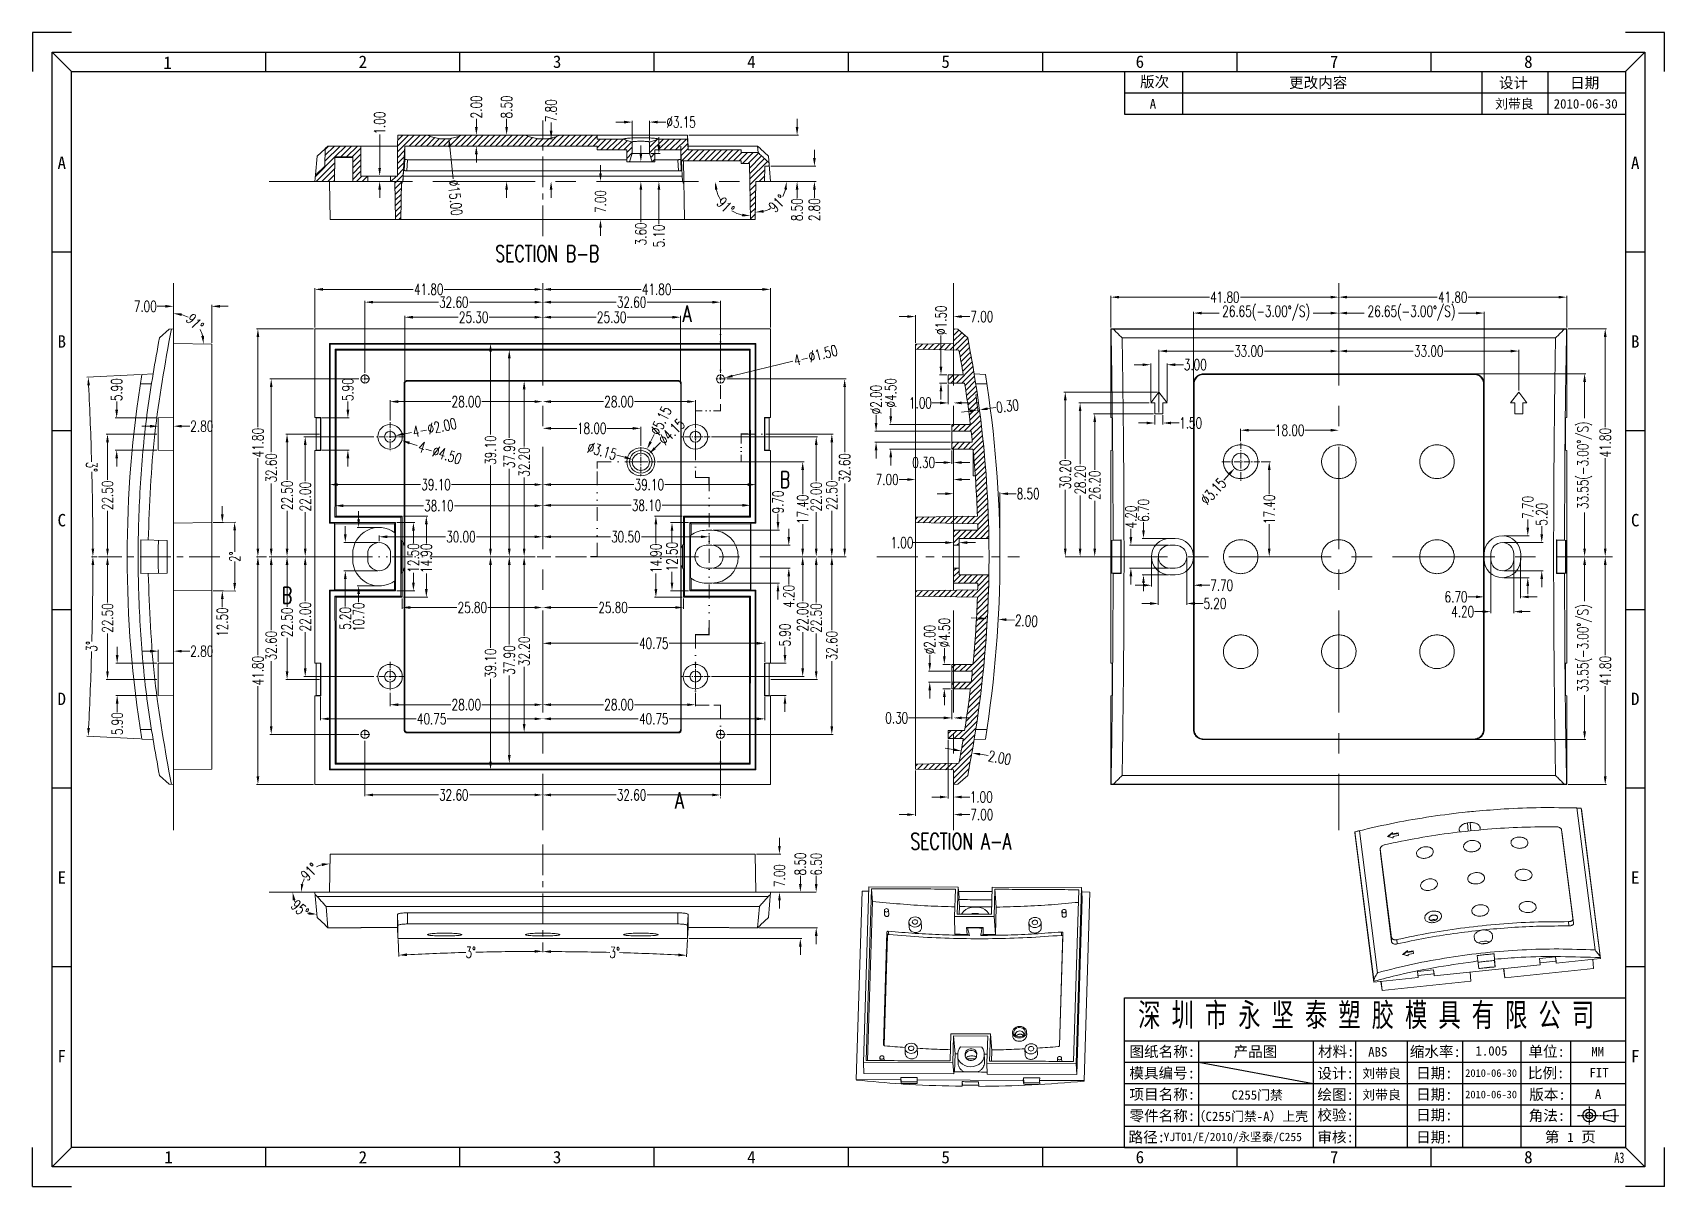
# Model space of a CAD drawing. Header units: millimetres. Extents: x 1179 to 2103, y 2567 to 2779.
# Drawn here: x 1489.8 to 1789.1, y 2567.4 to 2779 of the extents above; entities that cross this region are included whole.
import ezdxf
from ezdxf.enums import TextEntityAlignment as Align

# ---------------------------------------------------------------- set-up
doc = ezdxf.new("R2010")
doc.units = ezdxf.units.MM
for name, pattern in [('CENTER', [0.6, 0.375, -0.075, 0.075, -0.075]), ('DIVIDE', [31.75, 12.7, -6.35, 0, -6.35, 0, -6.35]), ('PHANTOM', [0.8, 0.45, -0.05, 0.1, -0.05, 0.1, -0.05])]:
    doc.linetypes.add(name, pattern=pattern)
doc.layers.get('0').update_dxf_attribs({"linetype": 'CONTINUOUS'})
doc.layers.get('Defpoints').update_dxf_attribs({"linetype": 'CONTINUOUS'})
for name, color, linetype, lineweight in [('dim', 82, 'CONTINUOUS', 9), ('hatch', 56, 'CONTINUOUS', 9), ('part', 7, 'CONTINUOUS', 20)]:
    doc.layers.add(name, color=color, linetype=linetype, lineweight=lineweight)
doc.layers.add('dtext', color=4, linetype='CONTINUOUS')
doc.styles.get("Standard").update_dxf_attribs({"font": 'romans.shx', "width": 0.7})
doc.styles.add('仿宋', font='SIMFANG.TTF', dxfattribs={"width": 0.7})
doc.styles.add('宋体', font='SimSun.ttf', dxfattribs={"width": 0.7})
doc.dimstyles.new('02', dxfattribs={"dimscale": 0.5, "dimtxt": 4, "dimasz": 3, "dimexe": 0.5, "dimexo": 0.5, "dimgap": 0.09, "dimtad": 0, "dimzin": 0, "dimdsep": 46, "dimtxsty": 'Standard', "dimcen": 0, "dimclrd": 256, "dimclre": 256, "dimclrt": 6, "dimazin": 2, "dimtp": 0.01, "dimtm": 0.01, "dimtfac": 1, "dimtofl": 0, "dimtmove": 0, "dimatfit": 0, "dimfxl": 0, "dimtolj": 1, "dimtzin": 0, "dimlwd": -1, "dimlwe": -1, "dimarcsym": 0})

msp = doc.modelspace()

# ---------------------------------------------------------------- texts
at = {"layer": 'dtext', "style": '仿宋'}
for s, p in [('版次', (1692.901, 2769.022)), ('更改内容', (1720.228, 2768.853)), ('设计', (1758.723, 2768.821)), ('日期', (1771.771, 2768.821)), ('图纸名称:', (1690.969, 2591.133)), ('产品图', (1710.06, 2591.133)), ('材料:', (1725.534, 2591.165)), ('缩水率:', (1742.375, 2591.133)), ('单位:', (1764.12, 2591.165)), ('模具编号:', (1690.954, 2587.193)), ('设计:', (1725.428, 2587.161)), ('日期:', (1743.521, 2587.204)), ('比例:', (1764.034, 2587.214)), ('项目名称:', (1690.969, 2583.296)), ('版本:', (1764.286, 2583.274)), ('绘图:', (1725.428, 2583.243)), ('日期:', (1743.521, 2583.285)), ('零件名称:', (1690.969, 2579.377)), ('校验:', (1725.428, 2579.506)), ('日期:', (1743.521, 2579.517)), ('角法:', (1764.176, 2579.409)), ('路径:', (1690.788, 2575.458)), ('审核:', (1725.428, 2575.458)), ('日期:', (1743.521, 2575.447)), (' 第   页', (1765.812, 2575.49))]:
    msp.add_text(s, height=1.9602, dxfattribs=at).set_placement(p)
at = {"layer": 'dtext', "color": 3, "style": '宋体'}
for s, height, p in [('A', 1.725, (1694.678, 2765.09)), ('刘带良', 1.7249, (1758.027, 2765.09)), ('2010-06-30', 1.7249, (1768.767, 2765.09)), ('ABS', 1.7249, (1734.742, 2591.206)), ('1.005', 1.7249, (1754.421, 2591.384)), ('MM', 1.7249, (1775.654, 2591.232)), ('刘带良', 1.7249, (1733.669, 2587.246)), ('2010-06-30', 1.3972, (1752.532, 2587.478)), ('FIT', 1.7249, (1775.328, 2587.403)), ('C255门禁', 1.7249, (1709.691, 2583.296)), ('刘带良', 1.7249, (1733.669, 2583.327)), ('2010-06-30', 1.3972, (1752.532, 2583.559)), ('A', 1.725, (1776.317, 2583.446)), ('（C255门禁-A）上壳', 1.72494, (1702.56, 2579.377)), ('YJT01/E/2010/永坚泰/C255', 1.55245, (1697.235, 2575.689)), ('1', 1.725, (1771.252, 2575.531))]:
    msp.add_text(s, height=height, dxfattribs=at).set_placement(p)
at = {"layer": 'dtext', "color": 135, "insert": (1692.564, 2601.002), "char_height": 4.275, "width": 157.34384, "attachment_point": 1, "style": '宋体'}
msp.add_mtext('{\\C0;深 圳 市 永 坚 泰 塑 胶 模 具 有 限 公 司}', dxfattribs=at)
at = {"layer": 'hatch', "width": 0.7}
for s, p in [('SECTION B-B', (1584.191, 2738.493)), ('A', (1609.853, 2727.462)), ('B', (1627.786, 2697.042)), ('B', (1536.477, 2675.812)), ('A', (1608.436, 2638.207)), ('SECTION A-A', (1660.057, 2630.69))]:
    msp.add_text(s, height=3, dxfattribs=at).set_placement(p, align=Align.MIDDLE)

# ---------------------------------------------------------------- blocks, each defined once
blk = doc.blocks.new('ca3')
at = {"color": 8}
for p, q in [((10, 297), (0, 297)), ((0, 297), (0, 287)), ((420, 297), (410, 297)), ((420, 287), (420, 297)), ((0, 0), (0, 10)), ((420, 0), (420, 10)), ((0, 0), (10, 0)), ((420, 0), (410, 0))]:
    blk.add_line(p, q, dxfattribs=at)
for p, q in [((10, 287), (5, 292)), ((60, 287), (60, 292)), ((110, 287), (110, 292)), ((160, 287), (160, 292)), ((210, 287), (210, 292)), ((260, 287), (260, 292)), ((310, 287), (310, 292)), ((360, 287), (360, 292)), ((410, 287), (415, 292)), ((10, 240.5), (5, 240.5)), ((415, 240.5), (410, 240.5)), ((10, 194.5), (5, 194.5)), ((415, 194.5), (410, 194.5)), ((5, 148.5), (10, 148.5)), ((410, 148.5), (415, 148.5)), ((10, 102.5), (5, 102.5)), ((415, 102.5), (410, 102.5)), ((10, 56.5), (5, 56.5)), ((415, 56.5), (410, 56.5)), ((10, 10), (5, 5)), ((60, 5), (60, 10)), ((110, 5), (110, 10)), ((160, 5), (160, 10)), ((210, 5), (210, 10)), ((260, 5), (260, 10)), ((310, 5), (310, 10)), ((360, 5), (360, 10)), ((410, 10), (415, 5))]:
    blk.add_line(p, q)
for points in [[(5, 292), (415, 292), (415, 5), (5, 5)], [(10, 287), (410, 287), (410, 10), (10, 10)]]:
    blk.add_lwpolyline(points, close=True)
at = {"style": '宋体'}
for s, p in [('1', (34.72, 289.27)), ('2', (85, 289.5)), ('3', (135, 289.5)), ('4', (185, 289.5)), ('5', (235, 289.5)), ('6', (285, 289.5)), ('7', (335, 289.5)), ('8', (385, 289.5)), ('A', (7.5, 263.5)), ('A', (412.5, 263.5)), ('B', (7.5, 217.5)), ('B', (412.5, 217.5)), ('C', (7.5, 171.5)), ('C', (412.5, 171.5)), ('D', (7.5, 125.5)), ('D', (412.5, 125.5)), ('E', (7.5, 79.5)), ('E', (412.5, 79.5)), ('F', (7.5, 33.5)), ('F', (412.5, 33.5)), ('1', (35, 7.5)), ('2', (85, 7.5)), ('3', (135, 7.5)), ('4', (185, 7.5)), ('5', (235, 7.5)), ('6', (285, 7.5)), ('7', (335, 7.5)), ('8', (385, 7.5))]:
    blk.add_text(s, height=3.2, dxfattribs=at).set_placement(p, align=Align.MIDDLE)
at = {"layer": 'dtext', "style": '仿宋', "width": 0.7}
blk.add_text('A3', height=2.751, dxfattribs=at).set_placement((407.1, 6.01))
blk = doc.blocks.new('*D212')
at = {"layer": 'Defpoints', "color": 0}
for p in [(3383.1, -1234.23), (3383.1, -1234.23), (3416.1, -1241.74)]:
    blk.add_point(p, dxfattribs=at)
at = {"layer": 'dim'}
for p, q in [((3384.6, -1234.23), (3396.76, -1234.23)), ((3414.6, -1234.23), (3402.45, -1234.23)), ((3416.1, -1241.49), (3416.1, -1233.98))]:
    blk.add_line(p, q, dxfattribs=at)
for points in [[(3384.6, -1233.98), (3384.6, -1234.48), (3383.1, -1234.23)], [(3414.6, -1233.98), (3414.6, -1234.48), (3416.1, -1234.23)]]:
    blk.add_solid(points, dxfattribs=at)
at = {"layer": 'dim', "color": 6, "insert": (3399.6, -1234.23), "char_height": 2, "attachment_point": 5}
blk.add_mtext('\\A1;33.00', dxfattribs=at)
blk = doc.blocks.new('*D211')
at = {"layer": 'Defpoints', "color": 0}
for p in [(3383.1, -1234.23), (3383.1, -1234.23), (3350.1, -1245.74)]:
    blk.add_point(p, dxfattribs=at)
at = {"layer": 'dim'}
for p, q in [((3350.1, -1245.49), (3350.1, -1233.98)), ((3351.6, -1234.23), (3363.76, -1234.23)), ((3381.6, -1234.23), (3369.45, -1234.23))]:
    blk.add_line(p, q, dxfattribs=at)
for points in [[(3351.6, -1233.98), (3351.6, -1234.48), (3350.1, -1234.23)], [(3381.6, -1233.98), (3381.6, -1234.48), (3383.1, -1234.23)]]:
    blk.add_solid(points, dxfattribs=at)
at = {"layer": 'dim', "color": 6, "insert": (3366.6, -1234.23), "char_height": 2, "attachment_point": 5}
blk.add_mtext('\\A1;33.00', dxfattribs=at)
blk = doc.blocks.new('*D210')
at = {"layer": 'Defpoints', "color": 0}
for p in [(3351.6, -1236.73), (3348.6, -1243.74), (3351.6, -1243.74)]:
    blk.add_point(p, dxfattribs=at)
at = {"layer": 'dim'}
for p, q in [((3347.1, -1236.73), (3345.6, -1236.73)), ((3348.6, -1243.49), (3348.6, -1236.48)), ((3351.6, -1243.49), (3351.6, -1236.48)), ((3353.1, -1236.73), (3354.6, -1236.73))]:
    blk.add_line(p, q, dxfattribs=at)
for points in [[(3347.1, -1236.48), (3347.1, -1236.98), (3348.6, -1236.73)], [(3353.1, -1236.48), (3353.1, -1236.98), (3351.6, -1236.73)]]:
    blk.add_solid(points, dxfattribs=at)
at = {"layer": 'dim', "color": 6, "insert": (3356.78, -1236.73), "char_height": 2, "attachment_point": 5}
blk.add_mtext('\\A1;3.00', dxfattribs=at)
blk = doc.blocks.new('*D209')
at = {"layer": 'Defpoints', "color": 0}
for p in [(3349.35, -1245.74), (3350.85, -1245.74), (3350.85, -1247.42)]:
    blk.add_point(p, dxfattribs=at)
at = {"layer": 'dim'}
for p, q in [((3347.85, -1247.42), (3346.35, -1247.42)), ((3349.35, -1245.99), (3349.35, -1247.67)), ((3350.85, -1245.99), (3350.85, -1247.67)), ((3352.35, -1247.42), (3353.85, -1247.42))]:
    blk.add_line(p, q, dxfattribs=at)
for points in [[(3347.85, -1247.17), (3347.85, -1247.67), (3349.35, -1247.42)], [(3352.35, -1247.17), (3352.35, -1247.67), (3350.85, -1247.42)]]:
    blk.add_solid(points, dxfattribs=at)
at = {"layer": 'dim', "color": 6, "insert": (3355.93, -1247.42), "char_height": 2, "attachment_point": 5}
blk.add_mtext('\\A1;1.50', dxfattribs=at)
blk = doc.blocks.new('*D208')
at = {"layer": 'Defpoints', "color": 0}
for p in [(3350.1, -1241.74), (3332.94, -1271.94), (3332.94, -1271.94)]:
    blk.add_point(p, dxfattribs=at)
at = {"layer": 'dim'}
for p, q in [((3349.85, -1241.74), (3332.69, -1241.74)), ((3332.94, -1243.24), (3332.94, -1254)), ((3332.94, -1270.44), (3332.94, -1259.69))]:
    blk.add_line(p, q, dxfattribs=at)
for points in [[(3332.69, -1243.24), (3333.19, -1243.24), (3332.94, -1241.74)], [(3332.69, -1270.44), (3333.19, -1270.44), (3332.94, -1271.94)]]:
    blk.add_solid(points, dxfattribs=at)
at = {"layer": 'dim', "color": 6, "insert": (3332.94, -1256.84), "char_height": 2, "attachment_point": 5, "rotation": 90}
blk.add_mtext('\\A1;30.20', dxfattribs=at)
blk = doc.blocks.new('*D207')
at = {"layer": 'Defpoints', "color": 0}
for p in [(3348.6, -1243.74), (3335.66, -1271.94), (3335.66, -1271.94)]:
    blk.add_point(p, dxfattribs=at)
at = {"layer": 'dim'}
for p, q in [((3348.35, -1243.74), (3335.41, -1243.74)), ((3335.66, -1245.24), (3335.66, -1255)), ((3335.66, -1270.44), (3335.66, -1260.69))]:
    blk.add_line(p, q, dxfattribs=at)
for points in [[(3335.41, -1245.24), (3335.91, -1245.24), (3335.66, -1243.74)], [(3335.41, -1270.44), (3335.91, -1270.44), (3335.66, -1271.94)]]:
    blk.add_solid(points, dxfattribs=at)
at = {"layer": 'dim', "color": 6, "insert": (3335.66, -1257.84), "char_height": 2, "attachment_point": 5, "rotation": 90}
blk.add_mtext('\\A1;28.20', dxfattribs=at)
blk = doc.blocks.new('*D206')
at = {"layer": 'Defpoints', "color": 0}
for p in [(3349.35, -1245.74), (3338.34, -1271.94), (3338.34, -1271.94)]:
    blk.add_point(p, dxfattribs=at)
at = {"layer": 'dim'}
for p, q in [((3349.1, -1245.74), (3338.09, -1245.74)), ((3338.34, -1247.24), (3338.34, -1256)), ((3338.34, -1270.44), (3338.34, -1261.69))]:
    blk.add_line(p, q, dxfattribs=at)
for points in [[(3338.09, -1247.24), (3338.59, -1247.24), (3338.34, -1245.74)], [(3338.09, -1270.44), (3338.59, -1270.44), (3338.34, -1271.94)]]:
    blk.add_solid(points, dxfattribs=at)
at = {"layer": 'dim', "color": 6, "insert": (3338.34, -1258.84), "char_height": 2, "attachment_point": 5, "rotation": 90}
blk.add_mtext('\\A1;26.20', dxfattribs=at)
blk = doc.blocks.new('*D205')
at = {"layer": 'Defpoints', "color": 0}
for p in [(3347.28, -1268.59), (3352.6, -1268.59), (3352.1, -1275.29)]:
    blk.add_point(p, dxfattribs=at)
at = {"layer": 'dim'}
for p, q in [((3347.28, -1267.09), (3347.28, -1265.59)), ((3352.35, -1268.59), (3347.03, -1268.59)), ((3351.85, -1275.29), (3347.03, -1275.29)), ((3347.28, -1276.79), (3347.28, -1278.29))]:
    blk.add_line(p, q, dxfattribs=at)
for points in [[(3347.03, -1267.09), (3347.53, -1267.09), (3347.28, -1268.59)], [(3347.03, -1276.79), (3347.53, -1276.79), (3347.28, -1275.29)]]:
    blk.add_solid(points, dxfattribs=at)
at = {"layer": 'dim', "color": 6, "insert": (3347.28, -1263.45), "char_height": 2, "attachment_point": 5, "rotation": 90}
blk.add_mtext('\\A1;6.70', dxfattribs=at)
blk = doc.blocks.new('*D204')
at = {"layer": 'Defpoints', "color": 0}
for p in [(3344.97, -1269.84), (3352.1, -1269.84), (3352.1, -1274.04)]:
    blk.add_point(p, dxfattribs=at)
at = {"layer": 'dim'}
for p, q in [((3344.97, -1268.34), (3344.97, -1266.84)), ((3351.85, -1269.84), (3344.72, -1269.84)), ((3351.85, -1274.04), (3344.72, -1274.04)), ((3344.97, -1275.54), (3344.97, -1277.04))]:
    blk.add_line(p, q, dxfattribs=at)
for points in [[(3344.72, -1268.34), (3345.22, -1268.34), (3344.97, -1269.84)], [(3344.72, -1275.54), (3345.22, -1275.54), (3344.97, -1274.04)]]:
    blk.add_solid(points, dxfattribs=at)
at = {"layer": 'dim', "color": 6, "insert": (3344.97, -1264.66), "char_height": 2, "attachment_point": 5, "rotation": 90}
blk.add_mtext('\\A1;4.20', dxfattribs=at)
blk = doc.blocks.new('*D203')
at = {"layer": 'Defpoints', "color": 0}
for p in [(3350, -1271.94), (3355.2, -1271.94), (3355.2, -1280.53)]:
    blk.add_point(p, dxfattribs=at)
at = {"layer": 'dim'}
for p, q in [((3350, -1272.19), (3350, -1280.78)), ((3355.2, -1272.19), (3355.2, -1280.78)), ((3348.5, -1280.53), (3347, -1280.53)), ((3356.7, -1280.53), (3358.2, -1280.53))]:
    blk.add_line(p, q, dxfattribs=at)
for points in [[(3348.5, -1280.28), (3348.5, -1280.78), (3350, -1280.53)], [(3356.7, -1280.28), (3356.7, -1280.78), (3355.2, -1280.53)]]:
    blk.add_solid(points, dxfattribs=at)
at = {"layer": 'dim', "color": 6, "insert": (3360.38, -1280.53), "char_height": 2, "attachment_point": 5}
blk.add_mtext('\\A1;5.20', dxfattribs=at)
blk = doc.blocks.new('*D202')
at = {"layer": 'Defpoints', "color": 0}
for p in [(3348.75, -1271.94), (3356.45, -1271.94), (3348.75, -1277.18)]:
    blk.add_point(p, dxfattribs=at)
at = {"layer": 'dim'}
for p, q in [((3348.75, -1272.19), (3348.75, -1277.43)), ((3356.45, -1272.19), (3356.45, -1277.43)), ((3347.25, -1277.18), (3345.75, -1277.18)), ((3357.95, -1277.18), (3359.45, -1277.18))]:
    blk.add_line(p, q, dxfattribs=at)
for points in [[(3347.25, -1276.93), (3347.25, -1277.43), (3348.75, -1277.18)], [(3357.95, -1276.93), (3357.95, -1277.43), (3356.45, -1277.18)]]:
    blk.add_solid(points, dxfattribs=at)
at = {"layer": 'dim', "color": 6, "insert": (3361.63, -1277.18), "char_height": 2, "attachment_point": 5}
blk.add_mtext('\\A1;7.70', dxfattribs=at)
blk = doc.blocks.new('*D201')
at = {"layer": 'Defpoints', "color": 0}
for p in [(3413.1, -1269.34), (3420.32, -1269.34), (3413.1, -1274.54)]:
    blk.add_point(p, dxfattribs=at)
at = {"layer": 'dim'}
for p, q in [((3420.32, -1267.84), (3420.32, -1266.34)), ((3413.35, -1269.34), (3420.57, -1269.34)), ((3413.35, -1274.54), (3420.57, -1274.54)), ((3420.32, -1276.04), (3420.32, -1277.54))]:
    blk.add_line(p, q, dxfattribs=at)
for points in [[(3420.07, -1267.84), (3420.57, -1267.84), (3420.32, -1269.34)], [(3420.07, -1276.04), (3420.57, -1276.04), (3420.32, -1274.54)]]:
    blk.add_solid(points, dxfattribs=at)
at = {"layer": 'dim', "color": 6, "insert": (3420.32, -1264.16), "char_height": 2, "attachment_point": 5, "rotation": 90}
blk.add_mtext('\\A1;5.20', dxfattribs=at)
blk = doc.blocks.new('*D200')
at = {"layer": 'Defpoints', "color": 0}
for p in [(3411, -1271.94), (3415.2, -1271.94), (3411, -1282.02)]:
    blk.add_point(p, dxfattribs=at)
at = {"layer": 'dim'}
for p, q in [((3411, -1272.19), (3411, -1282.27)), ((3415.2, -1272.19), (3415.2, -1282.27)), ((3409.5, -1282.02), (3408, -1282.02)), ((3416.7, -1282.02), (3418.2, -1282.02))]:
    blk.add_line(p, q, dxfattribs=at)
for points in [[(3409.5, -1281.77), (3409.5, -1282.27), (3411, -1282.02)], [(3416.7, -1281.77), (3416.7, -1282.27), (3415.2, -1282.02)]]:
    blk.add_solid(points, dxfattribs=at)
at = {"layer": 'dim', "color": 6, "insert": (3405.82, -1282.02), "char_height": 2, "attachment_point": 5}
blk.add_mtext('\\A1;4.20', dxfattribs=at)
blk = doc.blocks.new('*D199')
at = {"layer": 'Defpoints', "color": 0}
for p in [(3409.75, -1271.94), (3416.45, -1271.94), (3409.75, -1279.31)]:
    blk.add_point(p, dxfattribs=at)
at = {"layer": 'dim'}
for p, q in [((3409.75, -1272.19), (3409.75, -1279.56)), ((3416.45, -1272.19), (3416.45, -1279.56)), ((3408.25, -1279.31), (3406.75, -1279.31)), ((3417.95, -1279.31), (3419.45, -1279.31))]:
    blk.add_line(p, q, dxfattribs=at)
for points in [[(3408.25, -1279.06), (3408.25, -1279.56), (3409.75, -1279.31)], [(3417.95, -1279.06), (3417.95, -1279.56), (3416.45, -1279.31)]]:
    blk.add_solid(points, dxfattribs=at)
at = {"layer": 'dim', "color": 6, "insert": (3404.61, -1279.31), "char_height": 2, "attachment_point": 5}
blk.add_mtext('\\A1;6.70', dxfattribs=at)
blk = doc.blocks.new('*D198')
at = {"layer": 'Defpoints', "color": 0}
for p in [(3413.1, -1268.09), (3413.1, -1275.79), (3417.76, -1275.79)]:
    blk.add_point(p, dxfattribs=at)
at = {"layer": 'dim'}
for p, q in [((3417.76, -1266.59), (3417.76, -1265.09)), ((3413.35, -1268.09), (3418.01, -1268.09)), ((3413.35, -1275.79), (3418.01, -1275.79)), ((3417.76, -1277.29), (3417.76, -1278.79))]:
    blk.add_line(p, q, dxfattribs=at)
for points in [[(3417.51, -1266.59), (3418.01, -1266.59), (3417.76, -1268.09)], [(3417.51, -1277.29), (3418.01, -1277.29), (3417.76, -1275.79)]]:
    blk.add_solid(points, dxfattribs=at)
at = {"layer": 'dim', "color": 6, "insert": (3417.76, -1262.91), "char_height": 2, "attachment_point": 5, "rotation": 90}
blk.add_mtext('\\A1;7.70', dxfattribs=at)
blk = doc.blocks.new('*D197')
at = {"layer": 'Defpoints', "color": 0}
for p in [(3431.96, -1271.94), (3431.96, -1271.94), (3424.9, -1313.74)]:
    blk.add_point(p, dxfattribs=at)
at = {"layer": 'dim'}
for p, q in [((3431.96, -1273.44), (3431.96, -1290)), ((3431.96, -1312.24), (3431.96, -1295.69)), ((3425.15, -1313.74), (3432.21, -1313.74))]:
    blk.add_line(p, q, dxfattribs=at)
for points in [[(3431.71, -1273.44), (3432.21, -1273.44), (3431.96, -1271.94)], [(3431.71, -1312.24), (3432.21, -1312.24), (3431.96, -1313.74)]]:
    blk.add_solid(points, dxfattribs=at)
at = {"layer": 'dim', "color": 6, "insert": (3431.96, -1292.84), "char_height": 2, "attachment_point": 5, "rotation": 90}
blk.add_mtext('\\A1;41.80', dxfattribs=at)
blk = doc.blocks.new('*D196')
at = {"layer": 'Defpoints', "color": 0}
for p in [(3424.9, -1230.14), (3431.96, -1271.94), (3431.96, -1271.94)]:
    blk.add_point(p, dxfattribs=at)
at = {"layer": 'dim'}
for p, q in [((3425.15, -1230.14), (3432.21, -1230.14)), ((3431.96, -1231.64), (3431.96, -1248.2)), ((3431.96, -1270.44), (3431.96, -1253.89))]:
    blk.add_line(p, q, dxfattribs=at)
for points in [[(3431.71, -1231.64), (3432.21, -1231.64), (3431.96, -1230.14)], [(3431.71, -1270.44), (3432.21, -1270.44), (3431.96, -1271.94)]]:
    blk.add_solid(points, dxfattribs=at)
at = {"layer": 'dim', "color": 6, "insert": (3431.96, -1251.04), "char_height": 2, "attachment_point": 5, "rotation": 90}
blk.add_mtext('\\A1;41.80', dxfattribs=at)
blk = doc.blocks.new('*D195')
at = {"layer": 'Defpoints', "color": 0}
for p in [(3366.18, -1253.39), (3364.03, -1255.7)]:
    blk.add_point(p, dxfattribs=at)
at = {"layer": 'dim'}
blk.add_line((3363.01, -1256.79), (3361.99, -1257.89), dxfattribs=at)
blk.add_solid([(3362.83, -1256.62), (3363.19, -1256.96), (3364.03, -1255.7)], dxfattribs=at)
at = {"layer": 'dim', "color": 6, "insert": (3360.07, -1259.95), "char_height": 2, "attachment_point": 5, "rotation": 47.0535}
blk.add_mtext('\\A1;∅3.15', dxfattribs=at)
blk = doc.blocks.new('*D194')
at = {"layer": 'Defpoints', "color": 0}
for p in [(3368.61, -1254.54), (3370.34, -1271.94), (3370.34, -1271.94)]:
    blk.add_point(p, dxfattribs=at)
at = {"layer": 'dim'}
for p, q in [((3368.86, -1254.54), (3370.59, -1254.54)), ((3370.34, -1256.04), (3370.34, -1260.5)), ((3370.34, -1270.44), (3370.34, -1265.99))]:
    blk.add_line(p, q, dxfattribs=at)
for points in [[(3370.09, -1256.04), (3370.59, -1256.04), (3370.34, -1254.54)], [(3370.09, -1270.44), (3370.59, -1270.44), (3370.34, -1271.94)]]:
    blk.add_solid(points, dxfattribs=at)
at = {"layer": 'dim', "color": 6, "insert": (3370.34, -1263.24), "char_height": 2, "attachment_point": 5, "rotation": 90}
blk.add_mtext('\\A1;17.40', dxfattribs=at)
blk = doc.blocks.new('*D193')
at = {"layer": 'Defpoints', "color": 0}
for p in [(3383.1, -1248.75), (3383.1, -1248.75), (3365.1, -1251.03)]:
    blk.add_point(p, dxfattribs=at)
at = {"layer": 'dim'}
for p, q in [((3365.1, -1250.78), (3365.1, -1248.5)), ((3366.6, -1248.75), (3371.36, -1248.75)), ((3381.6, -1248.75), (3376.85, -1248.75))]:
    blk.add_line(p, q, dxfattribs=at)
for points in [[(3366.6, -1248.5), (3366.6, -1249), (3365.1, -1248.75)], [(3381.6, -1248.5), (3381.6, -1249), (3383.1, -1248.75)]]:
    blk.add_solid(points, dxfattribs=at)
at = {"layer": 'dim', "color": 6, "insert": (3374.1, -1248.75), "char_height": 2, "attachment_point": 5}
blk.add_mtext('\\A1;18.00', dxfattribs=at)
blk = doc.blocks.new('*D192')
at = {"layer": 'Defpoints', "color": 0}
for p in [(3237.1, -1324.7), (3210.45, -1339.98), (3210.55, -1341.89), (3228.31, -1344.41), (3237.1, -1344.46)]:
    blk.add_point(p, dxfattribs=at)
at = {"layer": 'dim'}
blk.add_line((3210.57, -1342.14), (3210.73, -1345.27), dxfattribs=at)
for start, end in [(91.6036, 92.8295), (90.1705, 91.3964)]:
    blk.add_arc((3237.1, -1848.5), 504.17, start, end, dxfattribs=at)
for points in [[(3212.23, -1345.2), (3212.2, -1344.7), (3210.72, -1345.02)], [(3235.6, -1344.08), (3235.6, -1344.58), (3237.1, -1344.33)]]:
    blk.add_solid(points, dxfattribs=at)
at = {"layer": 'dim', "color": 6, "insert": (3223.91, -1344.5), "char_height": 2, "attachment_point": 5, "rotation": 1.5}
blk.add_mtext('\\A1;3°', dxfattribs=at)
blk = doc.blocks.new('*D191')
at = {"layer": 'Defpoints', "color": 0}
for p in [(3237.1, -1324.7), (3263.75, -1339.99), (3263.65, -1341.89), (3237.1, -1344.46), (3254.7, -1344.68)]:
    blk.add_point(p, dxfattribs=at)
at = {"layer": 'dim'}
blk.add_line((3263.64, -1342.14), (3263.48, -1345.31), dxfattribs=at)
for start, end in [(88.6036, 89.8295), (87.1705, 88.3964)]:
    blk.add_arc((3237.1, -1848.5), 504.13, start, end, dxfattribs=at)
for points in [[(3238.6, -1344.62), (3238.6, -1344.12), (3237.1, -1344.37)], [(3262, -1344.74), (3261.98, -1345.24), (3263.49, -1345.06)]]:
    blk.add_solid(points, dxfattribs=at)
at = {"layer": 'dim', "color": 6, "insert": (3250.3, -1344.54), "char_height": 2, "attachment_point": 5, "rotation": 358.5}
blk.add_mtext('\\A1;3°', dxfattribs=at)
blk = doc.blocks.new('*D190')
at = {"layer": 'Defpoints', "color": 0}
for p in [(3428.18, -1271.94), (3428.18, -1271.94), (3407.9, -1305.49)]:
    blk.add_point(p, dxfattribs=at)
at = {"layer": 'dim'}
for p, q in [((3428.18, -1273.44), (3428.18, -1280.07)), ((3428.18, -1303.99), (3428.18, -1297.36)), ((3408.15, -1305.49), (3428.43, -1305.49))]:
    blk.add_line(p, q, dxfattribs=at)
for points in [[(3427.93, -1273.44), (3428.43, -1273.44), (3428.18, -1271.94)], [(3427.93, -1303.99), (3428.43, -1303.99), (3428.18, -1305.49)]]:
    blk.add_solid(points, dxfattribs=at)
at = {"layer": 'dim', "color": 6, "insert": (3428.18, -1288.72), "char_height": 2, "attachment_point": 5, "rotation": 90}
blk.add_mtext('\\A1;33.55(-3.00%%d/S)', dxfattribs=at)
blk = doc.blocks.new('*D189')
at = {"layer": 'Defpoints', "color": 0}
for p in [(3407.9, -1238.39), (3428.18, -1271.94), (3428.18, -1271.94)]:
    blk.add_point(p, dxfattribs=at)
at = {"layer": 'dim'}
for p, q in [((3408.15, -1238.39), (3428.43, -1238.39)), ((3428.18, -1239.89), (3428.18, -1246.52)), ((3428.18, -1270.44), (3428.18, -1263.81))]:
    blk.add_line(p, q, dxfattribs=at)
for points in [[(3427.93, -1239.89), (3428.43, -1239.89), (3428.18, -1238.39)], [(3427.93, -1270.44), (3428.43, -1270.44), (3428.18, -1271.94)]]:
    blk.add_solid(points, dxfattribs=at)
at = {"layer": 'dim', "color": 6, "insert": (3428.18, -1255.17), "char_height": 2, "attachment_point": 5, "rotation": 90}
blk.add_mtext('\\A1;33.55(-3.00%%d/S)', dxfattribs=at)
blk = doc.blocks.new('*D188')
at = {"layer": 'Defpoints', "color": 0}
for p in [(3155.63, -1271.94), (3177.89, -1271.94), (3154.23, -1293.9), (3163.58, -1305.39), (3165.62, -1305.49)]:
    blk.add_point(p, dxfattribs=at)
at = {"layer": 'dim'}
for p, q in [((3155.38, -1271.94), (3154.36, -1271.94)), ((3163.33, -1305.37), (3153.5, -1304.86))]:
    blk.add_line(p, q, dxfattribs=at)
for start, end in [(358.58302, 359.8634), (357.1366, 358.41698)]:
    blk.add_arc((2525.45, -1271.94), 629.16, start, end, dxfattribs=at)
for points in [[(3154.36, -1273.44), (3154.86, -1273.44), (3154.61, -1271.94)], [(3154.07, -1303.39), (3153.58, -1303.36), (3153.75, -1304.87)]]:
    blk.add_solid(points, dxfattribs=at)
at = {"layer": 'dim', "color": 6, "insert": (3154.39, -1288.41), "char_height": 2, "attachment_point": 5, "rotation": 88.5}
blk.add_mtext('\\A1;3°', dxfattribs=at)
blk = doc.blocks.new('*D187')
at = {"layer": 'Defpoints', "color": 0}
for p in [(3163.58, -1238.5), (3165.62, -1238.39), (3154.51, -1260.96), (3155.63, -1271.94), (3177.89, -1271.94)]:
    blk.add_point(p, dxfattribs=at)
at = {"layer": 'dim'}
for p, q in [((3163.33, -1238.51), (3153.5, -1239.03)), ((3155.38, -1271.94), (3154.36, -1271.94))]:
    blk.add_line(p, q, dxfattribs=at)
for start, end in [(1.58302, 2.8634), (0.1366, 1.41698)]:
    blk.add_arc((2525.45, -1271.94), 629.16, start, end, dxfattribs=at)
for points in [[(3153.58, -1240.53), (3154.07, -1240.5), (3153.75, -1239.01)], [(3154.86, -1270.44), (3154.36, -1270.44), (3154.61, -1271.94)]]:
    blk.add_solid(points, dxfattribs=at)
at = {"layer": 'dim', "color": 6, "insert": (3154.39, -1255.47), "char_height": 2, "attachment_point": 5, "rotation": 271.5}
blk.add_mtext('\\A1;3°', dxfattribs=at)
blk = doc.blocks.new('*D186')
at = {"layer": 'Defpoints', "color": 0}
for p in [(3383.1, -1224.34), (3383.1, -1224.34), (3424.9, -1230.14)]:
    blk.add_point(p, dxfattribs=at)
at = {"layer": 'dim'}
for p, q in [((3384.6, -1224.34), (3401.16, -1224.34)), ((3423.4, -1224.34), (3406.85, -1224.34)), ((3424.9, -1229.89), (3424.9, -1224.09))]:
    blk.add_line(p, q, dxfattribs=at)
for points in [[(3384.6, -1224.09), (3384.6, -1224.59), (3383.1, -1224.34)], [(3423.4, -1224.09), (3423.4, -1224.59), (3424.9, -1224.34)]]:
    blk.add_solid(points, dxfattribs=at)
at = {"layer": 'dim', "color": 6, "insert": (3404, -1224.34), "char_height": 2, "attachment_point": 5}
blk.add_mtext('\\A1;41.80', dxfattribs=at)
blk = doc.blocks.new('*D185')
at = {"layer": 'Defpoints', "color": 0}
for p in [(3383.1, -1224.34), (3383.1, -1224.34), (3341.3, -1230.14)]:
    blk.add_point(p, dxfattribs=at)
at = {"layer": 'dim'}
for p, q in [((3341.3, -1229.89), (3341.3, -1224.09)), ((3342.8, -1224.34), (3359.36, -1224.34)), ((3381.6, -1224.34), (3365.05, -1224.34))]:
    blk.add_line(p, q, dxfattribs=at)
for points in [[(3342.8, -1224.09), (3342.8, -1224.59), (3341.3, -1224.34)], [(3381.6, -1224.09), (3381.6, -1224.59), (3383.1, -1224.34)]]:
    blk.add_solid(points, dxfattribs=at)
at = {"layer": 'dim', "color": 6, "insert": (3362.2, -1224.34), "char_height": 2, "attachment_point": 5}
blk.add_mtext('\\A1;41.80', dxfattribs=at)
blk = doc.blocks.new('*D184')
at = {"layer": 'Defpoints', "color": 0}
for p in [(3383.1, -1227.26), (3383.1, -1227.26), (3356.45, -1240.24)]:
    blk.add_point(p, dxfattribs=at)
at = {"layer": 'dim'}
for p, q in [((3356.45, -1239.99), (3356.45, -1227.01)), ((3357.95, -1227.26), (3361.13, -1227.26)), ((3381.6, -1227.26), (3378.42, -1227.26))]:
    blk.add_line(p, q, dxfattribs=at)
for points in [[(3357.95, -1227.01), (3357.95, -1227.51), (3356.45, -1227.26)], [(3381.6, -1227.01), (3381.6, -1227.51), (3383.1, -1227.26)]]:
    blk.add_solid(points, dxfattribs=at)
at = {"layer": 'dim', "color": 6, "insert": (3369.78, -1227.26), "char_height": 2, "attachment_point": 5}
blk.add_mtext('\\A1;26.65(-3.00%%d/S)', dxfattribs=at)
blk = doc.blocks.new('*D183')
at = {"layer": 'Defpoints', "color": 0}
for p in [(3383.1, -1227.26), (3383.1, -1227.26), (3409.75, -1240.24)]:
    blk.add_point(p, dxfattribs=at)
at = {"layer": 'dim'}
for p, q in [((3384.6, -1227.26), (3387.78, -1227.26)), ((3408.25, -1227.26), (3405.07, -1227.26)), ((3409.75, -1239.99), (3409.75, -1227.01))]:
    blk.add_line(p, q, dxfattribs=at)
for points in [[(3384.6, -1227.01), (3384.6, -1227.51), (3383.1, -1227.26)], [(3408.25, -1227.01), (3408.25, -1227.51), (3409.75, -1227.26)]]:
    blk.add_solid(points, dxfattribs=at)
at = {"layer": 'dim', "color": 6, "insert": (3396.43, -1227.26), "char_height": 2, "attachment_point": 5}
blk.add_mtext('\\A1;26.65(-3.00%%d/S)', dxfattribs=at)
blk = doc.blocks.new('*D182')
at = {"layer": 'Defpoints', "color": 0}
for p in [(3169.4, -1265.81), (3176.4, -1265.69), (3180.64, -1274.05), (3169.4, -1278.07), (3176.4, -1278.19)]:
    blk.add_point(p, dxfattribs=at)
at = {"layer": 'dim'}
for p, q in [((3176.65, -1265.69), (3180.84, -1265.62)), ((3176.65, -1278.2), (3180.84, -1278.27))]:
    blk.add_line(p, q, dxfattribs=at)
for start, end in [(0.1442, 0.7628), (359.2372, 359.8558)]:
    blk.add_arc((2818.34, -1271.94), 362.31, start, end, dxfattribs=at)
for points in [[(3180.36, -1267.12), (3180.86, -1267.12), (3180.59, -1265.62)], [(3180.86, -1276.77), (3180.36, -1276.76), (3180.59, -1278.27)]]:
    blk.add_solid(points, dxfattribs=at)
at = {"layer": 'dim', "color": 6, "insert": (3180.64, -1271.94), "char_height": 2, "attachment_point": 5, "rotation": 90}
blk.add_mtext('\\A1;2°', dxfattribs=at)
blk = doc.blocks.new('*D181')
at = {"layer": 'Defpoints', "color": 0}
for p in [(3176.4, -1265.69), (3176.4, -1278.19), (3178.34, -1278.19)]:
    blk.add_point(p, dxfattribs=at)
at = {"layer": 'dim'}
for p, q in [((3178.34, -1264.19), (3178.34, -1262.69)), ((3176.65, -1265.69), (3178.59, -1265.69)), ((3176.65, -1278.19), (3178.59, -1278.19)), ((3178.34, -1279.69), (3178.34, -1281.19))]:
    blk.add_line(p, q, dxfattribs=at)
for points in [[(3178.09, -1264.19), (3178.59, -1264.19), (3178.34, -1265.69)], [(3178.09, -1279.69), (3178.59, -1279.69), (3178.34, -1278.19)]]:
    blk.add_solid(points, dxfattribs=at)
at = {"layer": 'dim', "color": 6, "insert": (3178.34, -1283.94), "char_height": 2, "attachment_point": 5, "rotation": 90}
blk.add_mtext('\\A1;12.50', dxfattribs=at)
blk = doc.blocks.new('*D180')
at = {"layer": 'Defpoints', "color": 0}
for p in [(3157.29, -1271.94), (3157.29, -1271.94), (3166.6, -1294.44)]:
    blk.add_point(p, dxfattribs=at)
at = {"layer": 'dim'}
for p, q in [((3157.29, -1273.44), (3157.29, -1280.35)), ((3157.29, -1292.94), (3157.29, -1286.04)), ((3166.35, -1294.44), (3157.04, -1294.44))]:
    blk.add_line(p, q, dxfattribs=at)
for points in [[(3157.04, -1273.44), (3157.54, -1273.44), (3157.29, -1271.94)], [(3157.04, -1292.94), (3157.54, -1292.94), (3157.29, -1294.44)]]:
    blk.add_solid(points, dxfattribs=at)
at = {"layer": 'dim', "color": 6, "insert": (3157.29, -1283.19), "char_height": 2, "attachment_point": 5, "rotation": 90}
blk.add_mtext('\\A1;22.50', dxfattribs=at)
blk = doc.blocks.new('*D179')
at = {"layer": 'Defpoints', "color": 0}
for p in [(3166.6, -1249.44), (3157.29, -1271.94), (3157.29, -1271.94)]:
    blk.add_point(p, dxfattribs=at)
at = {"layer": 'dim'}
for p, q in [((3166.35, -1249.44), (3157.04, -1249.44)), ((3157.29, -1250.94), (3157.29, -1257.85)), ((3157.29, -1270.44), (3157.29, -1263.54))]:
    blk.add_line(p, q, dxfattribs=at)
for points in [[(3157.04, -1250.94), (3157.54, -1250.94), (3157.29, -1249.44)], [(3157.04, -1270.44), (3157.54, -1270.44), (3157.29, -1271.94)]]:
    blk.add_solid(points, dxfattribs=at)
at = {"layer": 'dim', "color": 6, "insert": (3157.29, -1260.69), "char_height": 2, "attachment_point": 5, "rotation": 90}
blk.add_mtext('\\A1;22.50', dxfattribs=at)
blk = doc.blocks.new('*D178')
at = {"layer": 'Defpoints', "color": 0}
for p in [(3158.97, -1246.49), (3166.6, -1246.49), (3166.6, -1252.39)]:
    blk.add_point(p, dxfattribs=at)
at = {"layer": 'dim'}
for p, q in [((3158.97, -1244.99), (3158.97, -1243.49)), ((3166.35, -1246.49), (3158.72, -1246.49)), ((3166.35, -1252.39), (3158.72, -1252.39)), ((3158.97, -1253.89), (3158.97, -1255.39))]:
    blk.add_line(p, q, dxfattribs=at)
for points in [[(3158.72, -1244.99), (3159.22, -1244.99), (3158.97, -1246.49)], [(3158.72, -1253.89), (3159.22, -1253.89), (3158.97, -1252.39)]]:
    blk.add_solid(points, dxfattribs=at)
at = {"layer": 'dim', "color": 6, "insert": (3158.97, -1241.31), "char_height": 2, "attachment_point": 5, "rotation": 90}
blk.add_mtext('\\A1;5.90', dxfattribs=at)
blk = doc.blocks.new('*D177')
at = {"layer": 'Defpoints', "color": 0}
for p in [(3166.6, -1291.49), (3159.06, -1297.39), (3166.5, -1297.39)]:
    blk.add_point(p, dxfattribs=at)
at = {"layer": 'dim'}
for p, q in [((3159.06, -1289.99), (3159.06, -1288.49)), ((3166.35, -1291.49), (3158.81, -1291.49)), ((3166.25, -1297.39), (3158.81, -1297.39)), ((3159.06, -1298.89), (3159.06, -1300.39))]:
    blk.add_line(p, q, dxfattribs=at)
for points in [[(3158.81, -1289.99), (3159.31, -1289.99), (3159.06, -1291.49)], [(3158.81, -1298.89), (3159.31, -1298.89), (3159.06, -1297.39)]]:
    blk.add_solid(points, dxfattribs=at)
at = {"layer": 'dim', "color": 6, "insert": (3159.06, -1302.57), "char_height": 2, "attachment_point": 5, "rotation": 90}
blk.add_mtext('\\A1;5.90', dxfattribs=at)
blk = doc.blocks.new('*D176')
at = {"layer": 'Defpoints', "color": 0}
for p in [(3169.4, -1289.27), (3169.4, -1289.27), (3166.6, -1291.49)]:
    blk.add_point(p, dxfattribs=at)
at = {"layer": 'dim'}
for p, q in [((3165.1, -1289.27), (3163.6, -1289.27)), ((3166.6, -1291.24), (3166.6, -1289.02)), ((3170.9, -1289.27), (3172.4, -1289.27))]:
    blk.add_line(p, q, dxfattribs=at)
for points in [[(3165.1, -1289.02), (3165.1, -1289.52), (3166.6, -1289.27)], [(3170.9, -1289.02), (3170.9, -1289.52), (3169.4, -1289.27)]]:
    blk.add_solid(points, dxfattribs=at)
at = {"layer": 'dim', "color": 6, "insert": (3174.58, -1289.27), "char_height": 2, "attachment_point": 5}
blk.add_mtext('\\A1;2.80', dxfattribs=at)
blk = doc.blocks.new('*D175')
at = {"layer": 'Defpoints', "color": 0}
for p in [(3169.4, -1221.78), (3169.4, -1232.84), (3174.2, -1230.14), (3176.4, -1232.96), (3169.4, -1322.1)]:
    blk.add_point(p, dxfattribs=at)
at = {"layer": 'dim'}
for start, end in [(61.15, 74.3495), (14.6505, 27.85)]:
    blk.add_arc((3169.4, -1232.84), 5.51, start, end, dxfattribs=at)
for points in [[(3170.85, -1227.79), (3170.92, -1227.29), (3169.4, -1227.33)], [(3174.98, -1231.42), (3174.48, -1231.48), (3174.91, -1232.94)]]:
    blk.add_solid(points, dxfattribs=at)
at = {"layer": 'dim', "color": 6, "insert": (3173.33, -1228.98), "char_height": 2, "attachment_point": 5, "rotation": 314.5}
blk.add_mtext('\\A1;91°', dxfattribs=at)
blk = doc.blocks.new('*D174')
at = {"layer": 'Defpoints', "color": 0}
for p in [(3166.6, -1248.01), (3169.4, -1248.01), (3169.4, -1248.01)]:
    blk.add_point(p, dxfattribs=at)
at = {"layer": 'dim'}
for p, q in [((3165.1, -1248.01), (3163.6, -1248.01)), ((3170.9, -1248.01), (3172.4, -1248.01))]:
    blk.add_line(p, q, dxfattribs=at)
for points in [[(3165.1, -1247.76), (3165.1, -1248.26), (3166.6, -1248.01)], [(3170.9, -1247.76), (3170.9, -1248.26), (3169.4, -1248.01)]]:
    blk.add_solid(points, dxfattribs=at)
at = {"layer": 'dim', "color": 6, "insert": (3174.58, -1248.01), "char_height": 2, "attachment_point": 5}
blk.add_mtext('\\A1;2.80', dxfattribs=at)
blk = doc.blocks.new('*D173')
at = {"layer": 'Defpoints', "color": 0}
for p in [(3169.4, -1226.02), (3169.4, -1226.02), (3176.4, -1232.96)]:
    blk.add_point(p, dxfattribs=at)
at = {"layer": 'dim'}
for p, q in [((3167.9, -1226.02), (3166.4, -1226.02)), ((3176.4, -1232.71), (3176.4, -1225.77)), ((3177.9, -1226.02), (3179.4, -1226.02))]:
    blk.add_line(p, q, dxfattribs=at)
for points in [[(3167.9, -1225.77), (3167.9, -1226.27), (3169.4, -1226.02)], [(3177.9, -1225.77), (3177.9, -1226.27), (3176.4, -1226.02)]]:
    blk.add_solid(points, dxfattribs=at)
at = {"layer": 'dim', "color": 6, "insert": (3164.22, -1226.02), "char_height": 2, "attachment_point": 5}
blk.add_mtext('\\A1;7.00', dxfattribs=at)
blk = doc.blocks.new('*D172')
at = {"layer": 'Defpoints', "color": 0}
for p in [(3186.94, -1333.48), (3195.3, -1333.48), (3287.26, -1333.48), (3191.85, -1335.61), (3195.71, -1338.13)]:
    blk.add_point(p, dxfattribs=at)
at = {"layer": 'dim'}
for start, end in [(201.2744, 204.6414), (250.3586, 253.7256)]:
    blk.add_arc((3195.3, -1333.48), 4.06, start, end, dxfattribs=at)
for points in [[(3191.27, -1335), (3191.76, -1334.91), (3191.24, -1333.48)], [(3194.19, -1337.13), (3194.14, -1337.63), (3195.66, -1337.53)]]:
    blk.add_solid(points, dxfattribs=at)
at = {"layer": 'dim', "color": 6, "insert": (3192.56, -1336.48), "char_height": 2, "attachment_point": 5, "rotation": 317.5}
blk.add_mtext('\\A1;95°', dxfattribs=at)
blk = doc.blocks.new('*D171')
at = {"layer": 'Defpoints', "color": 0}
for p in [(3198.13, -1326.48), (3195.44, -1328.92), (3186.94, -1333.48), (3198, -1333.48), (3287.26, -1333.48)]:
    blk.add_point(p, dxfattribs=at)
at = {"layer": 'dim'}
for start, end in [(105.4817, 116.9439), (152.0561, 163.5183)]:
    blk.add_arc((3198, -1333.48), 5.23, start, end, dxfattribs=at)
for points in [[(3196.58, -1328.19), (3196.64, -1328.69), (3198.1, -1328.25)], [(3193.23, -1332.03), (3192.74, -1331.96), (3192.77, -1333.48)]]:
    blk.add_solid(points, dxfattribs=at)
at = {"layer": 'dim', "color": 6, "insert": (3194.34, -1329.75), "char_height": 2, "attachment_point": 5, "rotation": 44.5}
blk.add_mtext('\\A1;91°', dxfattribs=at)
blk = doc.blocks.new('*D170')
at = {"layer": 'Defpoints', "color": 0}
for p in [(3276.08, -1326.48), (3280.52, -1333.48), (3280.52, -1333.48)]:
    blk.add_point(p, dxfattribs=at)
at = {"layer": 'dim'}
for p, q in [((3280.52, -1324.98), (3280.52, -1323.48)), ((3276.33, -1326.48), (3280.77, -1326.48)), ((3280.52, -1334.98), (3280.52, -1336.48))]:
    blk.add_line(p, q, dxfattribs=at)
for points in [[(3280.27, -1324.98), (3280.77, -1324.98), (3280.52, -1326.48)], [(3280.27, -1334.98), (3280.77, -1334.98), (3280.52, -1333.48)]]:
    blk.add_solid(points, dxfattribs=at)
at = {"layer": 'dim', "color": 6, "insert": (3280.52, -1330.43), "char_height": 2, "attachment_point": 5, "rotation": 90}
blk.add_mtext('\\A1;7.00', dxfattribs=at)
blk = doc.blocks.new('*D169')
at = {"layer": 'Defpoints', "color": 0}
for p in [(3287.26, -1333.48), (3287.26, -1333.48), (3276.5, -1339.99)]:
    blk.add_point(p, dxfattribs=at)
at = {"layer": 'dim'}
for p, q in [((3287.26, -1331.98), (3287.26, -1330.48)), ((3276.75, -1339.99), (3287.51, -1339.99)), ((3287.26, -1341.49), (3287.26, -1342.99))]:
    blk.add_line(p, q, dxfattribs=at)
for points in [[(3287.01, -1331.98), (3287.51, -1331.98), (3287.26, -1333.48)], [(3287.01, -1341.49), (3287.51, -1341.49), (3287.26, -1339.99)]]:
    blk.add_solid(points, dxfattribs=at)
at = {"layer": 'dim', "color": 6, "insert": (3287.26, -1328.34), "char_height": 2, "attachment_point": 5, "rotation": 90}
blk.add_mtext('\\A1;6.50', dxfattribs=at)
blk = doc.blocks.new('*D168')
at = {"layer": 'Defpoints', "color": 0}
for p in [(3284.35, -1333.48), (3284.35, -1333.48), (3263.65, -1341.99)]:
    blk.add_point(p, dxfattribs=at)
at = {"layer": 'dim'}
for p, q in [((3284.35, -1331.98), (3284.35, -1330.48)), ((3263.9, -1341.99), (3284.6, -1341.99)), ((3284.35, -1343.49), (3284.35, -1344.99))]:
    blk.add_line(p, q, dxfattribs=at)
for points in [[(3284.1, -1331.98), (3284.6, -1331.98), (3284.35, -1333.48)], [(3284.1, -1343.49), (3284.6, -1343.49), (3284.35, -1341.99)]]:
    blk.add_solid(points, dxfattribs=at)
at = {"layer": 'dim', "color": 6, "insert": (3284.35, -1328.3), "char_height": 2, "attachment_point": 5, "rotation": 90}
blk.add_mtext('\\A1;8.50', dxfattribs=at)
blk = doc.blocks.new('*D167')
at = {"layer": 'Defpoints', "color": 0}
for p in [(3186.94, -1203.12), (3276.2, -1203.12), (3287.26, -1203.12), (3278.96, -1208.03), (3276.08, -1210.12)]:
    blk.add_point(p, dxfattribs=at)
at = {"layer": 'dim'}
for start, end in [(330.7734, 344.6959), (284.3041, 298.2266)]:
    blk.add_arc((3276.2, -1203.12), 5.63, start, end, dxfattribs=at)
for points in [[(3281.39, -1204.57), (3281.88, -1204.64), (3281.84, -1203.12)], [(3277.63, -1208.83), (3277.57, -1208.33), (3276.11, -1208.75)]]:
    blk.add_solid(points, dxfattribs=at)
at = {"layer": 'dim', "color": 6, "insert": (3280.15, -1207.14), "char_height": 2, "attachment_point": 5, "rotation": 44.5}
blk.add_mtext('\\A1;91°', dxfattribs=at)
blk = doc.blocks.new('*D166')
at = {"layer": 'Defpoints', "color": 0}
for p in [(3275, -1199.85), (3186.94, -1203.12), (3287.26, -1203.12), (3269.61, -1206.31), (3275.18, -1210.12)]:
    blk.add_point(p, dxfattribs=at)
at = {"layer": 'dim'}
for start, end in [(193.6543, 211.9445), (239.047, 257.3371)]:
    blk.add_arc((3275.06, -1203.12), 6.31, start, end, dxfattribs=at)
for points in [[(3268.68, -1204.64), (3269.18, -1204.58), (3268.75, -1203.12)], [(3273.7, -1209.03), (3273.65, -1209.52), (3275.17, -1209.43)]]:
    blk.add_solid(points, dxfattribs=at)
at = {"layer": 'dim', "color": 6, "insert": (3270.64, -1207.62), "char_height": 2, "attachment_point": 5, "rotation": 315.4957}
blk.add_mtext('\\A1;91%%d', dxfattribs=at)
blk = doc.blocks.new('*D165')
at = {"layer": 'Defpoints', "color": 0}
for p in [(3218.32, -1180.36), (3219.89, -1195.27)]:
    blk.add_point(p, dxfattribs=at)
at = {"layer": 'dim'}
blk.add_line((3220.67, -1202.64), (3220.05, -1196.77), dxfattribs=at)
blk.add_solid([(3220.3, -1196.74), (3219.8, -1196.79), (3219.89, -1195.27)], dxfattribs=at)
at = {"layer": 'dim', "color": 6, "insert": (3221.04, -1206.1), "char_height": 2, "attachment_point": 5, "rotation": 276.0394}
blk.add_mtext('\\A1;∅15.00', dxfattribs=at)
blk = doc.blocks.new('*D164')
at = {"layer": 'Defpoints', "color": 0}
for p in [(3224.93, -1194.62), (3224.93, -1194.62), (3224.93, -1196.62)]:
    blk.add_point(p, dxfattribs=at)
at = {"layer": 'dim'}
for p, q in [((3224.93, -1193.12), (3224.93, -1191.62)), ((3224.93, -1198.12), (3224.93, -1199.62))]:
    blk.add_line(p, q, dxfattribs=at)
for points in [[(3224.68, -1193.12), (3225.18, -1193.12), (3224.93, -1194.62)], [(3224.68, -1198.12), (3225.18, -1198.12), (3224.93, -1196.62)]]:
    blk.add_solid(points, dxfattribs=at)
at = {"layer": 'dim', "color": 6, "insert": (3224.93, -1189.44), "char_height": 2, "attachment_point": 5, "rotation": 90}
blk.add_mtext('\\A1;2.00', dxfattribs=at)
blk = doc.blocks.new('*D163')
at = {"layer": 'Defpoints', "color": 0}
for p in [(3207.2, -1202.12), (3207.2, -1202.12), (3207.2, -1203.12)]:
    blk.add_point(p, dxfattribs=at)
at = {"layer": 'dim'}
for p, q in [((3207.2, -1200.62), (3207.2, -1194.5)), ((3207.2, -1204.62), (3207.2, -1206.12))]:
    blk.add_line(p, q, dxfattribs=at)
for points in [[(3206.95, -1200.62), (3207.45, -1200.62), (3207.2, -1202.12)], [(3206.95, -1204.62), (3207.45, -1204.62), (3207.2, -1203.12)]]:
    blk.add_solid(points, dxfattribs=at)
at = {"layer": 'dim', "color": 6, "insert": (3207.2, -1192.42), "char_height": 2, "attachment_point": 5, "rotation": 90}
blk.add_mtext('\\A1;1.00', dxfattribs=at)
blk = doc.blocks.new('*D162')
at = {"layer": 'Defpoints', "color": 0}
for p in [(3230.48, -1194.62), (3230.54, -1194.62), (3230.54, -1203.12)]:
    blk.add_point(p, dxfattribs=at)
at = {"layer": 'dim'}
for p, q in [((3230.48, -1193.12), (3230.48, -1191.62)), ((3230.29, -1194.62), (3230.23, -1194.62)), ((3230.29, -1203.12), (3230.23, -1203.12)), ((3230.48, -1204.62), (3230.48, -1206.12))]:
    blk.add_line(p, q, dxfattribs=at)
for points in [[(3230.23, -1193.12), (3230.73, -1193.12), (3230.48, -1194.62)], [(3230.23, -1204.62), (3230.73, -1204.62), (3230.48, -1203.12)]]:
    blk.add_solid(points, dxfattribs=at)
at = {"layer": 'dim', "color": 6, "insert": (3230.48, -1189.44), "char_height": 2, "attachment_point": 5, "rotation": 90}
blk.add_mtext('\\A1;8.50', dxfattribs=at)
blk = doc.blocks.new('*D161')
at = {"layer": 'Defpoints', "color": 0}
for p in [(3237.1, -1195.32), (3238.64, -1203.12), (3238.64, -1203.12)]:
    blk.add_point(p, dxfattribs=at)
at = {"layer": 'dim'}
for p, q in [((3238.64, -1193.82), (3238.64, -1192.32)), ((3237.35, -1195.32), (3238.89, -1195.32)), ((3238.64, -1204.62), (3238.64, -1206.12))]:
    blk.add_line(p, q, dxfattribs=at)
for points in [[(3238.39, -1193.82), (3238.89, -1193.82), (3238.64, -1195.32)], [(3238.39, -1204.62), (3238.89, -1204.62), (3238.64, -1203.12)]]:
    blk.add_solid(points, dxfattribs=at)
at = {"layer": 'dim', "color": 6, "insert": (3238.64, -1190.14), "char_height": 2, "attachment_point": 5, "rotation": 90}
blk.add_mtext('\\A1;7.80', dxfattribs=at)
blk = doc.blocks.new('*D160')
at = {"layer": 'Defpoints', "color": 0}
for p in [(3256.68, -1198.02), (3258.41, -1203.12), (3258.41, -1203.12)]:
    blk.add_point(p, dxfattribs=at)
at = {"layer": 'dim'}
for p, q in [((3258.41, -1196.52), (3258.41, -1195.02)), ((3256.93, -1198.02), (3258.66, -1198.02)), ((3258.41, -1204.62), (3258.41, -1210.96))]:
    blk.add_line(p, q, dxfattribs=at)
for points in [[(3258.16, -1196.52), (3258.66, -1196.52), (3258.41, -1198.02)], [(3258.16, -1204.62), (3258.66, -1204.62), (3258.41, -1203.12)]]:
    blk.add_solid(points, dxfattribs=at)
at = {"layer": 'dim', "color": 6, "insert": (3258.41, -1213.14), "char_height": 2, "attachment_point": 5, "rotation": 90}
blk.add_mtext('\\A1;5.10', dxfattribs=at)
blk = doc.blocks.new('*D159')
at = {"layer": 'Defpoints', "color": 0}
for p in [(3256.68, -1192.23), (3253.53, -1195.87), (3256.68, -1195.87)]:
    blk.add_point(p, dxfattribs=at)
at = {"layer": 'dim'}
for p, q in [((3252.03, -1192.23), (3250.53, -1192.23)), ((3253.53, -1195.62), (3253.53, -1191.98)), ((3256.68, -1195.62), (3256.68, -1191.98)), ((3258.18, -1192.23), (3259.68, -1192.23))]:
    blk.add_line(p, q, dxfattribs=at)
for points in [[(3252.03, -1191.98), (3252.03, -1192.48), (3253.53, -1192.23)], [(3258.18, -1191.98), (3258.18, -1192.48), (3256.68, -1192.23)]]:
    blk.add_solid(points, dxfattribs=at)
at = {"layer": 'dim', "color": 6, "insert": (3262.49, -1192.23), "char_height": 2, "attachment_point": 5}
blk.add_mtext('\\A1;%%c3.15', dxfattribs=at)
blk = doc.blocks.new('*D158')
at = {"layer": 'Defpoints', "color": 0}
for p in [(3247.7, -1203.12), (3247.7, -1210.12), (3247.7, -1210.12)]:
    blk.add_point(p, dxfattribs=at)
at = {"layer": 'dim'}
for p, q in [((3247.7, -1201.62), (3247.7, -1200.12)), ((3247.7, -1211.62), (3247.7, -1213.12))]:
    blk.add_line(p, q, dxfattribs=at)
for points in [[(3247.45, -1201.62), (3247.95, -1201.62), (3247.7, -1203.12)], [(3247.45, -1211.62), (3247.95, -1211.62), (3247.7, -1210.12)]]:
    blk.add_solid(points, dxfattribs=at)
at = {"layer": 'dim', "color": 6, "insert": (3247.7, -1206.8), "char_height": 2, "attachment_point": 5, "rotation": 90}
blk.add_mtext('\\A1;7.00', dxfattribs=at)
blk = doc.blocks.new('*D157')
at = {"layer": 'Defpoints', "color": 0}
for p in [(3255.1, -1199.52), (3255.1, -1203.12), (3255.1, -1203.12)]:
    blk.add_point(p, dxfattribs=at)
at = {"layer": 'dim'}
for p, q in [((3255.1, -1198.02), (3255.1, -1196.52)), ((3255.1, -1204.62), (3255.1, -1210.56))]:
    blk.add_line(p, q, dxfattribs=at)
for points in [[(3254.85, -1198.02), (3255.35, -1198.02), (3255.1, -1199.52)], [(3254.85, -1204.62), (3255.35, -1204.62), (3255.1, -1203.12)]]:
    blk.add_solid(points, dxfattribs=at)
at = {"layer": 'dim', "color": 6, "insert": (3255.1, -1212.74), "char_height": 2, "attachment_point": 5, "rotation": 90}
blk.add_mtext('\\A1;3.60', dxfattribs=at)
blk = doc.blocks.new('*D156')
at = {"layer": 'Defpoints', "color": 0}
for p in [(3263.65, -1194.62), (3283.75, -1203.12), (3283.75, -1203.12)]:
    blk.add_point(p, dxfattribs=at)
at = {"layer": 'dim'}
for p, q in [((3283.75, -1193.12), (3283.75, -1191.62)), ((3263.9, -1194.62), (3284, -1194.62)), ((3283.75, -1204.62), (3283.75, -1206.12))]:
    blk.add_line(p, q, dxfattribs=at)
for points in [[(3283.5, -1193.12), (3284, -1193.12), (3283.75, -1194.62)], [(3283.5, -1204.62), (3284, -1204.62), (3283.75, -1203.12)]]:
    blk.add_solid(points, dxfattribs=at)
at = {"layer": 'dim', "color": 6, "insert": (3283.75, -1208.3), "char_height": 2, "attachment_point": 5, "rotation": 90}
blk.add_mtext('\\A1;8.50', dxfattribs=at)
blk = doc.blocks.new('*D155')
at = {"layer": 'Defpoints', "color": 0}
for p in [(3278.66, -1200.32), (3286.93, -1203.12), (3286.93, -1203.12)]:
    blk.add_point(p, dxfattribs=at)
at = {"layer": 'dim'}
for p, q in [((3286.93, -1198.82), (3286.93, -1197.32)), ((3278.91, -1200.32), (3287.18, -1200.32)), ((3286.93, -1204.62), (3286.93, -1206.12))]:
    blk.add_line(p, q, dxfattribs=at)
for points in [[(3286.68, -1198.82), (3287.18, -1198.82), (3286.93, -1200.32)], [(3286.68, -1204.62), (3287.18, -1204.62), (3286.93, -1203.12)]]:
    blk.add_solid(points, dxfattribs=at)
at = {"layer": 'dim', "color": 6, "insert": (3286.93, -1208.3), "char_height": 2, "attachment_point": 5, "rotation": 90}
blk.add_mtext('\\A1;2.80', dxfattribs=at)
blk = doc.blocks.new('*D154')
at = {"layer": 'Defpoints', "color": 0}
for p in [(3210.1, -1265.69), (3210.1, -1278.19), (3213.39, -1278.19)]:
    blk.add_point(p, dxfattribs=at)
at = {"layer": 'dim'}
for p, q in [((3210.35, -1265.69), (3213.64, -1265.69)), ((3213.39, -1267.19), (3213.39, -1269.44)), ((3213.39, -1276.69), (3213.39, -1274.93)), ((3210.35, -1278.19), (3213.64, -1278.19))]:
    blk.add_line(p, q, dxfattribs=at)
for points in [[(3213.14, -1267.19), (3213.64, -1267.19), (3213.39, -1265.69)], [(3213.14, -1276.69), (3213.64, -1276.69), (3213.39, -1278.19)]]:
    blk.add_solid(points, dxfattribs=at)
at = {"layer": 'dim', "color": 6, "insert": (3213.39, -1272.18), "char_height": 2, "attachment_point": 5, "rotation": 90}
blk.add_mtext('\\A1;12.50', dxfattribs=at)
blk = doc.blocks.new('*D153')
at = {"layer": 'Defpoints', "color": 0}
for p in [(3264.1, -1265.69), (3260.81, -1278.19), (3264.1, -1278.19)]:
    blk.add_point(p, dxfattribs=at)
at = {"layer": 'dim'}
for p, q in [((3263.85, -1265.69), (3260.56, -1265.69)), ((3260.81, -1267.19), (3260.81, -1269.2)), ((3260.81, -1276.69), (3260.81, -1274.69)), ((3263.85, -1278.19), (3260.56, -1278.19))]:
    blk.add_line(p, q, dxfattribs=at)
for points in [[(3260.56, -1267.19), (3261.06, -1267.19), (3260.81, -1265.69)], [(3260.56, -1276.69), (3261.06, -1276.69), (3260.81, -1278.19)]]:
    blk.add_solid(points, dxfattribs=at)
at = {"layer": 'dim', "color": 6, "insert": (3260.81, -1271.94), "char_height": 2, "attachment_point": 5, "rotation": 90}
blk.add_mtext('\\A1;12.50', dxfattribs=at)
blk = doc.blocks.new('*D152')
at = {"layer": 'Defpoints', "color": 0}
for p in [(3253.59, -1254.12), (3256.62, -1254.97)]:
    blk.add_point(p, dxfattribs=at)
at = {"layer": 'dim'}
blk.add_line((3252.14, -1253.71), (3250.7, -1253.3), dxfattribs=at)
blk.add_solid([(3252.21, -1253.47), (3252.08, -1253.95), (3253.59, -1254.12)], dxfattribs=at)
at = {"layer": 'dim', "color": 6, "insert": (3247.99, -1252.54), "char_height": 2, "attachment_point": 5, "rotation": 344.2674}
blk.add_mtext('\\A1;∅3.15', dxfattribs=at)
blk = doc.blocks.new('*D151')
at = {"layer": 'Defpoints', "color": 0}
for p in [(3256.59, -1253.09), (3253.62, -1255.99)]:
    blk.add_point(p, dxfattribs=at)
at = {"layer": 'dim'}
blk.add_line((3257.66, -1252.04), (3258.73, -1250.99), dxfattribs=at)
blk.add_solid([(3257.48, -1251.86), (3257.83, -1252.22), (3256.59, -1253.09)], dxfattribs=at)
at = {"layer": 'dim', "color": 6, "insert": (3260.74, -1249.02), "char_height": 2, "attachment_point": 5, "rotation": 44.4135}
blk.add_mtext('\\A1;∅4.15', dxfattribs=at)
blk = doc.blocks.new('*D150')
at = {"layer": 'Defpoints', "color": 0}
for p in [(3256.23, -1252.23), (3253.98, -1256.86)]:
    blk.add_point(p, dxfattribs=at)
at = {"layer": 'dim'}
blk.add_line((3256.88, -1250.88), (3257.54, -1249.53), dxfattribs=at)
blk.add_solid([(3256.66, -1250.77), (3257.11, -1250.99), (3256.23, -1252.23)], dxfattribs=at)
at = {"layer": 'dim', "color": 6, "insert": (3258.77, -1247), "char_height": 2, "attachment_point": 5, "rotation": 64.1147}
blk.add_mtext('\\A1;∅5.15', dxfattribs=at)
blk = doc.blocks.new('*D149')
at = {"layer": 'Defpoints', "color": 0}
for p in [(3316.9, -1245.03), (3317.2, -1244.99), (3317.2, -1244.99)]:
    blk.add_point(p, dxfattribs=at)
at = {"layer": 'dim'}
for p, q in [((3316.87, -1244.78), (3316.87, -1244.78)), ((3317.17, -1244.74), (3317.17, -1244.74)), ((3318.69, -1244.79), (3320.18, -1244.6)), ((3315.42, -1245.22), (3313.93, -1245.42))]:
    blk.add_line(p, q, dxfattribs=at)
for points in [[(3318.66, -1244.55), (3318.72, -1245.04), (3317.2, -1244.99)], [(3315.38, -1244.97), (3315.45, -1245.47), (3316.9, -1245.03)]]:
    blk.add_solid(points, dxfattribs=at)
at = {"layer": 'dim', "color": 6, "insert": (3322.34, -1244.32), "char_height": 2, "attachment_point": 5, "rotation": 7.4458}
blk.add_mtext('\\A1;0.30', dxfattribs=at)
blk = doc.blocks.new('*D148')
at = {"layer": 'Defpoints', "color": 0}
for p in [(3318.64, -1283.31), (3320.64, -1283.42), (3320.64, -1283.42)]:
    blk.add_point(p, dxfattribs=at)
at = {"layer": 'dim'}
for p, q in [((3317.15, -1283.23), (3315.65, -1283.15)), ((3322.14, -1283.5), (3323.64, -1283.59))]:
    blk.add_line(p, q, dxfattribs=at)
for points in [[(3317.16, -1282.98), (3317.13, -1283.48), (3318.64, -1283.31)], [(3322.15, -1283.25), (3322.13, -1283.75), (3320.64, -1283.42)]]:
    blk.add_solid(points, dxfattribs=at)
at = {"layer": 'dim', "color": 6, "insert": (3325.81, -1283.71), "char_height": 2, "attachment_point": 5, "rotation": 356.8664}
blk.add_mtext('\\A1;2.00', dxfattribs=at)
blk = doc.blocks.new('*D147')
at = {"layer": 'Defpoints', "color": 0}
for p in [(3313.85, -1307.57), (3315.82, -1307.92), (3315.82, -1307.92)]:
    blk.add_point(p, dxfattribs=at)
at = {"layer": 'dim'}
for p, q in [((3312.37, -1307.31), (3310.9, -1307.05)), ((3317.3, -1308.17), (3318.78, -1308.43))]:
    blk.add_line(p, q, dxfattribs=at)
for points in [[(3312.42, -1307.06), (3312.33, -1307.56), (3313.85, -1307.57)], [(3317.34, -1307.93), (3317.26, -1308.42), (3315.82, -1307.92)]]:
    blk.add_solid(points, dxfattribs=at)
at = {"layer": 'dim', "color": 6, "insert": (3320.92, -1308.81), "char_height": 2, "attachment_point": 5, "rotation": 350.0408}
blk.add_mtext('\\A1;2.00', dxfattribs=at)
blk = doc.blocks.new('*D146')
at = {"layer": 'Defpoints', "color": 0}
for p in [(3305.45, -1310.92), (3312.45, -1319.25), (3312.45, -1319.25)]:
    blk.add_point(p, dxfattribs=at)
at = {"layer": 'dim'}
for p, q in [((3305.45, -1311.17), (3305.45, -1319.5)), ((3303.95, -1319.25), (3302.45, -1319.25)), ((3313.95, -1319.25), (3315.45, -1319.25))]:
    blk.add_line(p, q, dxfattribs=at)
for points in [[(3303.95, -1319), (3303.95, -1319.5), (3305.45, -1319.25)], [(3313.95, -1319), (3313.95, -1319.5), (3312.45, -1319.25)]]:
    blk.add_solid(points, dxfattribs=at)
at = {"layer": 'dim', "color": 6, "insert": (3317.63, -1319.25), "char_height": 2, "attachment_point": 5}
blk.add_mtext('\\A1;7.00', dxfattribs=at)
blk = doc.blocks.new('*D145')
at = {"layer": 'Defpoints', "color": 0}
for p in [(3311.45, -1305.29), (3312.45, -1316.02), (3312.45, -1316.02)]:
    blk.add_point(p, dxfattribs=at)
at = {"layer": 'dim'}
for p, q in [((3311.45, -1305.54), (3311.45, -1316.27)), ((3309.95, -1316.02), (3308.45, -1316.02)), ((3313.95, -1316.02), (3315.45, -1316.02))]:
    blk.add_line(p, q, dxfattribs=at)
for points in [[(3309.95, -1315.77), (3309.95, -1316.27), (3311.45, -1316.02)], [(3313.95, -1315.77), (3313.95, -1316.27), (3312.45, -1316.02)]]:
    blk.add_solid(points, dxfattribs=at)
at = {"layer": 'dim', "color": 6, "insert": (3317.53, -1316.02), "char_height": 2, "attachment_point": 5}
blk.add_mtext('\\A1;1.00', dxfattribs=at)
blk = doc.blocks.new('*D144')
at = {"layer": 'Defpoints', "color": 0}
for p in [(3312.15, -1296.19), (3312.45, -1301.51), (3312.45, -1301.51)]:
    blk.add_point(p, dxfattribs=at)
at = {"layer": 'dim'}
for p, q in [((3312.15, -1296.44), (3312.15, -1301.76)), ((3310.65, -1301.51), (3304.21, -1301.51)), ((3313.95, -1301.51), (3315.45, -1301.51))]:
    blk.add_line(p, q, dxfattribs=at)
for points in [[(3310.65, -1301.26), (3310.65, -1301.76), (3312.15, -1301.51)], [(3313.95, -1301.26), (3313.95, -1301.76), (3312.45, -1301.51)]]:
    blk.add_solid(points, dxfattribs=at)
at = {"layer": 'dim', "color": 6, "insert": (3302.03, -1301.51), "char_height": 2, "attachment_point": 5}
blk.add_mtext('\\A1;0.30', dxfattribs=at)
blk = doc.blocks.new('*D143')
at = {"layer": 'Defpoints', "color": 0}
for p in [(3312.15, -1291.69), (3310.76, -1296.19), (3312.15, -1296.19)]:
    blk.add_point(p, dxfattribs=at)
at = {"layer": 'dim'}
for p, q in [((3310.76, -1290.19), (3310.76, -1288.69)), ((3311.9, -1291.69), (3310.51, -1291.69)), ((3311.9, -1296.19), (3310.51, -1296.19)), ((3310.76, -1297.69), (3310.76, -1299.19))]:
    blk.add_line(p, q, dxfattribs=at)
for points in [[(3310.51, -1290.19), (3311.01, -1290.19), (3310.76, -1291.69)], [(3310.51, -1297.69), (3311.01, -1297.69), (3310.76, -1296.19)]]:
    blk.add_solid(points, dxfattribs=at)
at = {"layer": 'dim', "color": 6, "insert": (3310.76, -1285.88), "char_height": 2, "attachment_point": 5, "rotation": 90}
blk.add_mtext('\\A1;%%c4.50', dxfattribs=at)
blk = doc.blocks.new('*D142')
at = {"layer": 'Defpoints', "color": 0}
for p in [(3308.08, -1294.94), (3312.15, -1292.94), (3312.15, -1294.94)]:
    blk.add_point(p, dxfattribs=at)
at = {"layer": 'dim'}
for p, q in [((3308.08, -1291.44), (3308.08, -1289.94)), ((3311.9, -1292.94), (3307.83, -1292.94)), ((3311.9, -1294.94), (3307.83, -1294.94)), ((3308.08, -1296.44), (3308.08, -1297.94))]:
    blk.add_line(p, q, dxfattribs=at)
for points in [[(3307.83, -1291.44), (3308.33, -1291.44), (3308.08, -1292.94)], [(3307.83, -1296.44), (3308.33, -1296.44), (3308.08, -1294.94)]]:
    blk.add_solid(points, dxfattribs=at)
at = {"layer": 'dim', "color": 6, "insert": (3308.08, -1287.13), "char_height": 2, "attachment_point": 5, "rotation": 90}
blk.add_mtext('\\A1;%%c2.00', dxfattribs=at)
blk = doc.blocks.new('*D141')
at = {"layer": 'Defpoints', "color": 0}
for p in [(3312.45, -1269.36), (3312.45, -1269.36), (3313.45, -1269.36)]:
    blk.add_point(p, dxfattribs=at)
at = {"layer": 'dim'}
for p, q in [((3310.95, -1269.36), (3305.05, -1269.36)), ((3314.95, -1269.36), (3316.45, -1269.36))]:
    blk.add_line(p, q, dxfattribs=at)
for points in [[(3310.95, -1269.11), (3310.95, -1269.61), (3312.45, -1269.36)], [(3314.95, -1269.11), (3314.95, -1269.61), (3313.45, -1269.36)]]:
    blk.add_solid(points, dxfattribs=at)
at = {"layer": 'dim', "color": 6, "insert": (3302.97, -1269.36), "char_height": 2, "attachment_point": 5}
blk.add_mtext('\\A1;1.00', dxfattribs=at)
blk = doc.blocks.new('*D140')
at = {"layer": 'Defpoints', "color": 0}
for p in [(3312.15, -1252.19), (3312.45, -1254.67), (3312.45, -1254.67)]:
    blk.add_point(p, dxfattribs=at)
at = {"layer": 'dim'}
for p, q in [((3312.15, -1252.44), (3312.15, -1254.92)), ((3310.65, -1254.67), (3309.15, -1254.67)), ((3313.95, -1254.67), (3315.45, -1254.67))]:
    blk.add_line(p, q, dxfattribs=at)
for points in [[(3310.65, -1254.42), (3310.65, -1254.92), (3312.15, -1254.67)], [(3313.95, -1254.42), (3313.95, -1254.92), (3312.45, -1254.67)]]:
    blk.add_solid(points, dxfattribs=at)
at = {"layer": 'dim', "color": 6, "insert": (3306.97, -1254.67), "char_height": 2, "attachment_point": 5}
blk.add_mtext('\\A1;0.30', dxfattribs=at)
blk = doc.blocks.new('*D139')
at = {"layer": 'Defpoints', "color": 0}
for p in [(3300.93, -1247.69), (3312.15, -1247.69), (3312.15, -1252.19)]:
    blk.add_point(p, dxfattribs=at)
at = {"layer": 'dim'}
for p, q in [((3300.93, -1246.19), (3300.93, -1244.69)), ((3311.9, -1247.69), (3300.68, -1247.69)), ((3311.9, -1252.19), (3300.68, -1252.19)), ((3300.93, -1253.69), (3300.93, -1255.19))]:
    blk.add_line(p, q, dxfattribs=at)
for points in [[(3300.68, -1246.19), (3301.18, -1246.19), (3300.93, -1247.69)], [(3300.68, -1253.69), (3301.18, -1253.69), (3300.93, -1252.19)]]:
    blk.add_solid(points, dxfattribs=at)
at = {"layer": 'dim', "color": 6, "insert": (3300.93, -1241.88), "char_height": 2, "attachment_point": 5, "rotation": 90}
blk.add_mtext('\\A1;%%c4.50', dxfattribs=at)
blk = doc.blocks.new('*D138')
at = {"layer": 'Defpoints', "color": 0}
for p in [(3298.24, -1248.94), (3312.15, -1248.94), (3312.15, -1250.94)]:
    blk.add_point(p, dxfattribs=at)
at = {"layer": 'dim'}
for p, q in [((3298.24, -1247.44), (3298.24, -1245.94)), ((3311.9, -1248.94), (3297.99, -1248.94)), ((3311.9, -1250.94), (3297.99, -1250.94)), ((3298.24, -1252.44), (3298.24, -1253.94))]:
    blk.add_line(p, q, dxfattribs=at)
for points in [[(3297.99, -1247.44), (3298.49, -1247.44), (3298.24, -1248.94)], [(3297.99, -1252.44), (3298.49, -1252.44), (3298.24, -1250.94)]]:
    blk.add_solid(points, dxfattribs=at)
at = {"layer": 'dim', "color": 6, "insert": (3298.24, -1243.13), "char_height": 2, "attachment_point": 5, "rotation": 90}
blk.add_mtext('\\A1;%%c2.00', dxfattribs=at)
blk = doc.blocks.new('*D137')
at = {"layer": 'Defpoints', "color": 0}
for p in [(3310.14, -1238.59), (3311.45, -1238.59), (3311.45, -1240.09)]:
    blk.add_point(p, dxfattribs=at)
at = {"layer": 'dim'}
for p, q in [((3310.14, -1237.09), (3310.14, -1231.38)), ((3311.2, -1238.59), (3309.89, -1238.59)), ((3311.2, -1240.09), (3309.89, -1240.09)), ((3310.14, -1241.59), (3310.14, -1243.09))]:
    blk.add_line(p, q, dxfattribs=at)
for points in [[(3309.89, -1237.09), (3310.39, -1237.09), (3310.14, -1238.59)], [(3309.89, -1241.59), (3310.39, -1241.59), (3310.14, -1240.09)]]:
    blk.add_solid(points, dxfattribs=at)
at = {"layer": 'dim', "color": 6, "insert": (3310.14, -1228.57), "char_height": 2, "attachment_point": 5, "rotation": 90}
blk.add_mtext('\\A1;%%c1.50', dxfattribs=at)
blk = doc.blocks.new('*D136')
at = {"layer": 'Defpoints', "color": 0}
for p in [(3311.45, -1240.09), (3312.45, -1243.74), (3312.45, -1243.74)]:
    blk.add_point(p, dxfattribs=at)
at = {"layer": 'dim'}
for p, q in [((3311.45, -1240.34), (3311.45, -1243.99)), ((3309.95, -1243.74), (3308.45, -1243.74)), ((3313.95, -1243.74), (3315.45, -1243.74))]:
    blk.add_line(p, q, dxfattribs=at)
for points in [[(3309.95, -1243.49), (3309.95, -1243.99), (3311.45, -1243.74)], [(3313.95, -1243.49), (3313.95, -1243.99), (3312.45, -1243.74)]]:
    blk.add_solid(points, dxfattribs=at)
at = {"layer": 'dim', "color": 6, "insert": (3306.37, -1243.74), "char_height": 2, "attachment_point": 5}
blk.add_mtext('\\A1;1.00', dxfattribs=at)
blk = doc.blocks.new('*D135')
at = {"layer": 'Defpoints', "color": 0}
for p in [(3305.45, -1257.79), (3305.45, -1257.79), (3312.45, -1257.79)]:
    blk.add_point(p, dxfattribs=at)
at = {"layer": 'dim'}
for p, q in [((3303.95, -1257.79), (3302.45, -1257.79)), ((3313.95, -1257.79), (3315.45, -1257.79))]:
    blk.add_line(p, q, dxfattribs=at)
for points in [[(3303.95, -1257.54), (3303.95, -1258.04), (3305.45, -1257.79)], [(3313.95, -1257.54), (3313.95, -1258.04), (3312.45, -1257.79)]]:
    blk.add_solid(points, dxfattribs=at)
at = {"layer": 'dim', "color": 6, "insert": (3300.27, -1257.79), "char_height": 2, "attachment_point": 5}
blk.add_mtext('\\A1;7.00', dxfattribs=at)
blk = doc.blocks.new('*D134')
at = {"layer": 'Defpoints', "color": 0}
for p in [(3312.45, -1260.39), (3312.45, -1260.39), (3320.96, -1271.94)]:
    blk.add_point(p, dxfattribs=at)
at = {"layer": 'dim'}
for p, q in [((3310.95, -1260.39), (3309.45, -1260.39)), ((3320.96, -1271.69), (3320.96, -1260.14)), ((3322.46, -1260.39), (3323.96, -1260.39))]:
    blk.add_line(p, q, dxfattribs=at)
for points in [[(3310.95, -1260.14), (3310.95, -1260.64), (3312.45, -1260.39)], [(3322.46, -1260.14), (3322.46, -1260.64), (3320.96, -1260.39)]]:
    blk.add_solid(points, dxfattribs=at)
at = {"layer": 'dim', "color": 6, "insert": (3326.13, -1260.39), "char_height": 2, "attachment_point": 5}
blk.add_mtext('\\A1;8.50', dxfattribs=at)
blk = doc.blocks.new('*D133')
at = {"layer": 'Defpoints', "color": 0}
for p in [(3312.45, -1227.9), (3312.45, -1227.9), (3305.45, -1232.96)]:
    blk.add_point(p, dxfattribs=at)
at = {"layer": 'dim'}
for p, q in [((3303.95, -1227.9), (3302.45, -1227.9)), ((3305.45, -1232.71), (3305.45, -1227.65)), ((3313.95, -1227.9), (3315.45, -1227.9))]:
    blk.add_line(p, q, dxfattribs=at)
for points in [[(3303.95, -1227.65), (3303.95, -1228.15), (3305.45, -1227.9)], [(3313.95, -1227.65), (3313.95, -1228.15), (3312.45, -1227.9)]]:
    blk.add_solid(points, dxfattribs=at)
at = {"layer": 'dim', "color": 6, "insert": (3317.63, -1227.9), "char_height": 2, "attachment_point": 5}
blk.add_mtext('\\A1;7.00', dxfattribs=at)
blk = doc.blocks.new('*D132')
at = {"layer": 'Defpoints', "color": 0}
for p in [(3268.1, -1269.84), (3268.1, -1274.04), (3282.23, -1274.04)]:
    blk.add_point(p, dxfattribs=at)
at = {"layer": 'dim'}
for p, q in [((3282.23, -1268.34), (3282.23, -1266.84)), ((3268.35, -1269.84), (3282.48, -1269.84)), ((3268.35, -1274.04), (3282.48, -1274.04)), ((3282.23, -1275.54), (3282.23, -1277.04))]:
    blk.add_line(p, q, dxfattribs=at)
for points in [[(3281.98, -1268.34), (3282.48, -1268.34), (3282.23, -1269.84)], [(3281.98, -1275.54), (3282.48, -1275.54), (3282.23, -1274.04)]]:
    blk.add_solid(points, dxfattribs=at)
at = {"layer": 'dim', "color": 6, "insert": (3282.23, -1279.22), "char_height": 2, "attachment_point": 5, "rotation": 90}
blk.add_mtext('\\A1;4.20', dxfattribs=at)
blk = doc.blocks.new('*D131')
at = {"layer": 'Defpoints', "color": 0}
for p in [(3207.1, -1269.34), (3200.9, -1274.54), (3207.1, -1274.54)]:
    blk.add_point(p, dxfattribs=at)
at = {"layer": 'dim'}
for p, q in [((3200.9, -1267.84), (3200.9, -1266.34)), ((3206.85, -1269.34), (3200.65, -1269.34)), ((3206.85, -1274.54), (3200.65, -1274.54)), ((3200.9, -1276.04), (3200.9, -1281.08))]:
    blk.add_line(p, q, dxfattribs=at)
for points in [[(3200.65, -1267.84), (3201.15, -1267.84), (3200.9, -1269.34)], [(3200.65, -1276.04), (3201.15, -1276.04), (3200.9, -1274.54)]]:
    blk.add_solid(points, dxfattribs=at)
at = {"layer": 'dim', "color": 6, "insert": (3200.9, -1283.26), "char_height": 2, "attachment_point": 5, "rotation": 90}
blk.add_mtext('\\A1;5.20', dxfattribs=at)
blk = doc.blocks.new('*D130')
at = {"layer": 'Defpoints', "color": 0}
for p in [(3207.1, -1266.59), (3203.34, -1277.29), (3207.1, -1277.29)]:
    blk.add_point(p, dxfattribs=at)
at = {"layer": 'dim'}
for p, q in [((3203.34, -1265.09), (3203.34, -1263.59)), ((3206.85, -1266.59), (3203.09, -1266.59)), ((3206.85, -1277.29), (3203.09, -1277.29)), ((3203.34, -1278.79), (3203.34, -1280.29))]:
    blk.add_line(p, q, dxfattribs=at)
for points in [[(3203.09, -1265.09), (3203.59, -1265.09), (3203.34, -1266.59)], [(3203.09, -1278.79), (3203.59, -1278.79), (3203.34, -1277.29)]]:
    blk.add_solid(points, dxfattribs=at)
at = {"layer": 'dim', "color": 6, "insert": (3203.34, -1283.04), "char_height": 2, "attachment_point": 5, "rotation": 90}
blk.add_mtext('\\A1;10.70', dxfattribs=at)
blk = doc.blocks.new('*D129')
at = {"layer": 'Defpoints', "color": 0}
for p in [(3237.1, -1268.29), (3237.1, -1268.29), (3207.1, -1269.34)]:
    blk.add_point(p, dxfattribs=at)
at = {"layer": 'dim'}
for p, q in [((3207.1, -1269.09), (3207.1, -1268.04)), ((3208.6, -1268.29), (3219.26, -1268.29)), ((3235.6, -1268.29), (3224.95, -1268.29))]:
    blk.add_line(p, q, dxfattribs=at)
for points in [[(3208.6, -1268.04), (3208.6, -1268.54), (3207.1, -1268.29)], [(3235.6, -1268.04), (3235.6, -1268.54), (3237.1, -1268.29)]]:
    blk.add_solid(points, dxfattribs=at)
at = {"layer": 'dim', "color": 6, "insert": (3222.1, -1268.29), "char_height": 2, "attachment_point": 5}
blk.add_mtext('\\A1;30.00', dxfattribs=at)
blk = doc.blocks.new('*D128')
at = {"layer": 'Defpoints', "color": 0}
for p in [(3237.1, -1268.29), (3237.1, -1269.84), (3267.6, -1269.84)]:
    blk.add_point(p, dxfattribs=at)
at = {"layer": 'dim'}
for p, q in [((3237.1, -1269.59), (3237.1, -1268.04)), ((3238.6, -1268.29), (3249.51, -1268.29)), ((3266.1, -1268.29), (3255.2, -1268.29)), ((3267.6, -1269.59), (3267.6, -1268.04))]:
    blk.add_line(p, q, dxfattribs=at)
for points in [[(3238.6, -1268.04), (3238.6, -1268.54), (3237.1, -1268.29)], [(3266.1, -1268.04), (3266.1, -1268.54), (3267.6, -1268.29)]]:
    blk.add_solid(points, dxfattribs=at)
at = {"layer": 'dim', "color": 6, "insert": (3252.35, -1268.29), "char_height": 2, "attachment_point": 5}
blk.add_mtext('\\A1;30.50', dxfattribs=at)
blk = doc.blocks.new('*D127')
at = {"layer": 'Defpoints', "color": 0}
for p in [(3268.1, -1267.09), (3280.25, -1267.09), (3268.1, -1276.79)]:
    blk.add_point(p, dxfattribs=at)
at = {"layer": 'dim'}
for p, q in [((3280.25, -1265.59), (3280.25, -1264.09)), ((3268.35, -1267.09), (3280.5, -1267.09)), ((3268.35, -1276.79), (3280.5, -1276.79)), ((3280.25, -1278.29), (3280.25, -1279.79))]:
    blk.add_line(p, q, dxfattribs=at)
for points in [[(3280, -1265.59), (3280.5, -1265.59), (3280.25, -1267.09)], [(3280, -1278.29), (3280.5, -1278.29), (3280.25, -1276.79)]]:
    blk.add_solid(points, dxfattribs=at)
at = {"layer": 'dim', "color": 6, "insert": (3280.25, -1261.91), "char_height": 2, "attachment_point": 5, "rotation": 90}
blk.add_mtext('\\A1;9.70', dxfattribs=at)
blk = doc.blocks.new('*D126')
at = {"layer": 'Defpoints', "color": 0}
for p in [(3196.36, -1246.49), (3201.37, -1246.49), (3196.36, -1252.39)]:
    blk.add_point(p, dxfattribs=at)
at = {"layer": 'dim'}
for p, q in [((3201.37, -1244.99), (3201.37, -1243.49)), ((3196.61, -1246.49), (3201.62, -1246.49)), ((3196.61, -1252.39), (3201.62, -1252.39)), ((3201.37, -1253.89), (3201.37, -1255.39))]:
    blk.add_line(p, q, dxfattribs=at)
for points in [[(3201.12, -1244.99), (3201.62, -1244.99), (3201.37, -1246.49)], [(3201.12, -1253.89), (3201.62, -1253.89), (3201.37, -1252.39)]]:
    blk.add_solid(points, dxfattribs=at)
at = {"layer": 'dim', "color": 6, "insert": (3201.37, -1241.31), "char_height": 2, "attachment_point": 5, "rotation": 90}
blk.add_mtext('\\A1;5.90', dxfattribs=at)
blk = doc.blocks.new('*D125')
at = {"layer": 'Defpoints', "color": 0}
for p in [(3208.12, -1250.14), (3210.08, -1249.74)]:
    blk.add_point(p, dxfattribs=at)
at = {"layer": 'dim'}
blk.add_line((3211.55, -1249.44), (3213.02, -1249.14), dxfattribs=at)
blk.add_solid([(3211.5, -1249.2), (3211.6, -1249.69), (3210.08, -1249.74)], dxfattribs=at)
at = {"layer": 'dim', "color": 6, "insert": (3217.28, -1248.28), "char_height": 2, "attachment_point": 5, "rotation": 11.5246}
blk.add_mtext('\\A1;4-∅2.00', dxfattribs=at)
blk = doc.blocks.new('*D124')
at = {"layer": 'Defpoints', "color": 0}
for p in [(3206.96, -1249.26), (3211.25, -1250.63)]:
    blk.add_point(p, dxfattribs=at)
at = {"layer": 'dim'}
blk.add_line((3212.68, -1251.09), (3214.1, -1251.54), dxfattribs=at)
blk.add_solid([(3212.75, -1250.85), (3212.6, -1251.33), (3211.25, -1250.63)], dxfattribs=at)
at = {"layer": 'dim', "color": 6, "insert": (3218.24, -1252.87), "char_height": 2, "attachment_point": 5, "rotation": 342.2284}
blk.add_mtext('\\A1;4-∅4.50', dxfattribs=at)
blk = doc.blocks.new('*D123')
at = {"layer": 'Defpoints', "color": 0}
for p in [(3268.98, -1239.52), (3270.43, -1239.16)]:
    blk.add_point(p, dxfattribs=at)
at = {"layer": 'dim'}
blk.add_line((3271.89, -1238.8), (3282.95, -1236.06), dxfattribs=at)
blk.add_solid([(3271.83, -1238.56), (3271.95, -1239.04), (3270.43, -1239.16)], dxfattribs=at)
at = {"layer": 'dim', "color": 6, "insert": (3287.16, -1235.01), "char_height": 2, "attachment_point": 5, "rotation": 13.9261}
blk.add_mtext('\\A1;4-∅1.50', dxfattribs=at)
blk = doc.blocks.new('*D122')
at = {"layer": 'Defpoints', "color": 0}
for p in [(3287.26, -1271.94), (3287.26, -1271.94), (3278.66, -1294.44)]:
    blk.add_point(p, dxfattribs=at)
at = {"layer": 'dim'}
for p, q in [((3287.26, -1273.44), (3287.26, -1280.35)), ((3287.26, -1292.94), (3287.26, -1286.04)), ((3278.91, -1294.44), (3287.51, -1294.44))]:
    blk.add_line(p, q, dxfattribs=at)
for points in [[(3287.01, -1273.44), (3287.51, -1273.44), (3287.26, -1271.94)], [(3287.01, -1292.94), (3287.51, -1292.94), (3287.26, -1294.44)]]:
    blk.add_solid(points, dxfattribs=at)
at = {"layer": 'dim', "color": 6, "insert": (3287.26, -1283.19), "char_height": 2, "attachment_point": 5, "rotation": 90}
blk.add_mtext('\\A1;22.50', dxfattribs=at)
blk = doc.blocks.new('*D121')
at = {"layer": 'Defpoints', "color": 0}
for p in [(3277.8, -1249.44), (3290.12, -1271.94), (3290.12, -1271.94)]:
    blk.add_point(p, dxfattribs=at)
at = {"layer": 'dim'}
for p, q in [((3278.05, -1249.44), (3290.37, -1249.44)), ((3290.12, -1250.94), (3290.12, -1257.85)), ((3290.12, -1270.44), (3290.12, -1263.54))]:
    blk.add_line(p, q, dxfattribs=at)
for points in [[(3289.87, -1250.94), (3290.37, -1250.94), (3290.12, -1249.44)], [(3289.87, -1270.44), (3290.37, -1270.44), (3290.12, -1271.94)]]:
    blk.add_solid(points, dxfattribs=at)
at = {"layer": 'dim', "color": 6, "insert": (3290.12, -1260.69), "char_height": 2, "attachment_point": 5, "rotation": 90}
blk.add_mtext('\\A1;22.50', dxfattribs=at)
blk = doc.blocks.new('*D120')
at = {"layer": 'Defpoints', "color": 0}
for p in [(3278.66, -1291.49), (3281.53, -1291.49), (3278.66, -1297.39)]:
    blk.add_point(p, dxfattribs=at)
at = {"layer": 'dim'}
for p, q in [((3281.53, -1289.99), (3281.53, -1288.49)), ((3278.91, -1291.49), (3281.78, -1291.49)), ((3278.91, -1297.39), (3281.78, -1297.39)), ((3281.53, -1298.89), (3281.53, -1300.39))]:
    blk.add_line(p, q, dxfattribs=at)
for points in [[(3281.28, -1289.99), (3281.78, -1289.99), (3281.53, -1291.49)], [(3281.28, -1298.89), (3281.78, -1298.89), (3281.53, -1297.39)]]:
    blk.add_solid(points, dxfattribs=at)
at = {"layer": 'dim', "color": 6, "insert": (3281.53, -1286.31), "char_height": 2, "attachment_point": 5, "rotation": 90}
blk.add_mtext('\\A1;5.90', dxfattribs=at)
blk = doc.blocks.new('*D119')
at = {"layer": 'Defpoints', "color": 0}
for p in [(3262.91, -1264.49), (3257.86, -1279.39), (3262.91, -1279.39)]:
    blk.add_point(p, dxfattribs=at)
at = {"layer": 'dim'}
for p, q in [((3262.66, -1264.49), (3257.61, -1264.49)), ((3257.86, -1265.99), (3257.86, -1269.51)), ((3257.86, -1277.89), (3257.86, -1275)), ((3262.66, -1279.39), (3257.61, -1279.39))]:
    blk.add_line(p, q, dxfattribs=at)
for points in [[(3257.61, -1265.99), (3258.11, -1265.99), (3257.86, -1264.49)], [(3257.61, -1277.89), (3258.11, -1277.89), (3257.86, -1279.39)]]:
    blk.add_solid(points, dxfattribs=at)
at = {"layer": 'dim', "color": 6, "insert": (3257.86, -1272.25), "char_height": 2, "attachment_point": 5, "rotation": 90}
blk.add_mtext('\\A1;14.90', dxfattribs=at)
blk = doc.blocks.new('*D118')
at = {"layer": 'Defpoints', "color": 0}
for p in [(3211.3, -1264.49), (3211.3, -1279.39), (3215.76, -1279.39)]:
    blk.add_point(p, dxfattribs=at)
at = {"layer": 'dim'}
for p, q in [((3211.55, -1264.49), (3216.01, -1264.49)), ((3215.76, -1265.99), (3215.76, -1269.51)), ((3215.76, -1277.89), (3215.76, -1275)), ((3211.55, -1279.39), (3216.01, -1279.39))]:
    blk.add_line(p, q, dxfattribs=at)
for points in [[(3215.51, -1265.99), (3216.01, -1265.99), (3215.76, -1264.49)], [(3215.51, -1277.89), (3216.01, -1277.89), (3215.76, -1279.39)]]:
    blk.add_solid(points, dxfattribs=at)
at = {"layer": 'dim', "color": 6, "insert": (3215.76, -1272.25), "char_height": 2, "attachment_point": 5, "rotation": 90}
blk.add_mtext('\\A1;14.90', dxfattribs=at)
blk = doc.blocks.new('*D117')
at = {"layer": 'Defpoints', "color": 0}
for p in [(3211.3, -1279.39), (3237.1, -1281.26), (3237.1, -1281.26)]:
    blk.add_point(p, dxfattribs=at)
at = {"layer": 'dim'}
for p, q in [((3211.3, -1279.64), (3211.3, -1281.51)), ((3212.8, -1281.26), (3221.36, -1281.26)), ((3235.6, -1281.26), (3227.05, -1281.26))]:
    blk.add_line(p, q, dxfattribs=at)
for points in [[(3212.8, -1281.01), (3212.8, -1281.51), (3211.3, -1281.26)], [(3235.6, -1281.01), (3235.6, -1281.51), (3237.1, -1281.26)]]:
    blk.add_solid(points, dxfattribs=at)
at = {"layer": 'dim', "color": 6, "insert": (3224.2, -1281.26), "char_height": 2, "attachment_point": 5}
blk.add_mtext('\\A1;25.80', dxfattribs=at)
blk = doc.blocks.new('*D116')
at = {"layer": 'Defpoints', "color": 0}
for p in [(3262.91, -1279.39), (3237.1, -1281.26), (3237.1, -1281.26)]:
    blk.add_point(p, dxfattribs=at)
at = {"layer": 'dim'}
for p, q in [((3262.91, -1279.64), (3262.91, -1281.51)), ((3238.6, -1281.26), (3247.16, -1281.26)), ((3261.41, -1281.26), (3252.85, -1281.26))]:
    blk.add_line(p, q, dxfattribs=at)
for points in [[(3238.6, -1281.01), (3238.6, -1281.51), (3237.1, -1281.26)], [(3261.41, -1281.01), (3261.41, -1281.51), (3262.91, -1281.26)]]:
    blk.add_solid(points, dxfattribs=at)
at = {"layer": 'dim', "color": 6, "insert": (3250.01, -1281.26), "char_height": 2, "attachment_point": 5}
blk.add_mtext('\\A1;25.80', dxfattribs=at)
blk = doc.blocks.new('*D115')
at = {"layer": 'Defpoints', "color": 0}
for p in [(3290.12, -1271.94), (3290.12, -1271.94), (3270.6, -1304.54)]:
    blk.add_point(p, dxfattribs=at)
at = {"layer": 'dim'}
for p, q in [((3290.12, -1273.44), (3290.12, -1285.4)), ((3290.12, -1303.04), (3290.12, -1291.09)), ((3270.85, -1304.54), (3290.37, -1304.54))]:
    blk.add_line(p, q, dxfattribs=at)
for points in [[(3289.87, -1273.44), (3290.37, -1273.44), (3290.12, -1271.94)], [(3289.87, -1303.04), (3290.37, -1303.04), (3290.12, -1304.54)]]:
    blk.add_solid(points, dxfattribs=at)
at = {"layer": 'dim', "color": 6, "insert": (3290.12, -1288.24), "char_height": 2, "attachment_point": 5, "rotation": 90}
blk.add_mtext('\\A1;32.60', dxfattribs=at)
blk = doc.blocks.new('*D114')
at = {"layer": 'Defpoints', "color": 0}
for p in [(3284.78, -1271.94), (3284.78, -1271.94), (3267.8, -1293.94)]:
    blk.add_point(p, dxfattribs=at)
at = {"layer": 'dim'}
for p, q in [((3284.78, -1273.44), (3284.78, -1280.1)), ((3284.78, -1292.44), (3284.78, -1285.79)), ((3268.05, -1293.94), (3285.03, -1293.94))]:
    blk.add_line(p, q, dxfattribs=at)
for points in [[(3284.53, -1273.44), (3285.03, -1273.44), (3284.78, -1271.94)], [(3284.53, -1292.44), (3285.03, -1292.44), (3284.78, -1293.94)]]:
    blk.add_solid(points, dxfattribs=at)
at = {"layer": 'dim', "color": 6, "insert": (3284.78, -1282.94), "char_height": 2, "attachment_point": 5, "rotation": 90}
blk.add_mtext('\\A1;22.00', dxfattribs=at)
blk = doc.blocks.new('*D113')
at = {"layer": 'Defpoints', "color": 0}
for p in [(3270.6, -1239.34), (3287.26, -1271.94), (3292.48, -1271.94)]:
    blk.add_point(p, dxfattribs=at)
at = {"layer": 'dim'}
for p, q in [((3270.85, -1239.34), (3292.73, -1239.34)), ((3292.48, -1240.84), (3292.48, -1252.8)), ((3292.48, -1270.44), (3292.48, -1258.49)), ((3287.51, -1271.94), (3292.73, -1271.94))]:
    blk.add_line(p, q, dxfattribs=at)
for points in [[(3292.23, -1240.84), (3292.73, -1240.84), (3292.48, -1239.34)], [(3292.23, -1270.44), (3292.73, -1270.44), (3292.48, -1271.94)]]:
    blk.add_solid(points, dxfattribs=at)
at = {"layer": 'dim', "color": 6, "insert": (3292.48, -1255.64), "char_height": 2, "attachment_point": 5, "rotation": 90}
blk.add_mtext('\\A1;32.60', dxfattribs=at)
blk = doc.blocks.new('*D112')
at = {"layer": 'Defpoints', "color": 0}
for p in [(3267.8, -1249.94), (3287.26, -1271.94), (3287.26, -1271.94)]:
    blk.add_point(p, dxfattribs=at)
at = {"layer": 'dim'}
for p, q in [((3268.05, -1249.94), (3287.51, -1249.94)), ((3287.26, -1251.44), (3287.26, -1258.1)), ((3287.26, -1270.44), (3287.26, -1263.79))]:
    blk.add_line(p, q, dxfattribs=at)
for points in [[(3287.01, -1251.44), (3287.51, -1251.44), (3287.26, -1249.94)], [(3287.01, -1270.44), (3287.51, -1270.44), (3287.26, -1271.94)]]:
    blk.add_solid(points, dxfattribs=at)
at = {"layer": 'dim', "color": 6, "insert": (3287.26, -1260.94), "char_height": 2, "attachment_point": 5, "rotation": 90}
blk.add_mtext('\\A1;22.00', dxfattribs=at)
blk = doc.blocks.new('*D111')
at = {"layer": 'Defpoints', "color": 0}
for p in [(3257.8, -1254.54), (3284.78, -1271.94), (3284.78, -1271.94)]:
    blk.add_point(p, dxfattribs=at)
at = {"layer": 'dim'}
for p, q in [((3258.05, -1254.54), (3285.03, -1254.54)), ((3284.78, -1256.04), (3284.78, -1260.5)), ((3284.78, -1270.44), (3284.78, -1265.99))]:
    blk.add_line(p, q, dxfattribs=at)
for points in [[(3284.53, -1256.04), (3285.03, -1256.04), (3284.78, -1254.54)], [(3284.53, -1270.44), (3285.03, -1270.44), (3284.78, -1271.94)]]:
    blk.add_solid(points, dxfattribs=at)
at = {"layer": 'dim', "color": 6, "insert": (3284.78, -1263.24), "char_height": 2, "attachment_point": 5, "rotation": 90}
blk.add_mtext('\\A1;17.40', dxfattribs=at)
blk = doc.blocks.new('*D110')
at = {"layer": 'Defpoints', "color": 0}
for p in [(3277.85, -1297.39), (3237.1, -1301.68), (3237.1, -1301.68)]:
    blk.add_point(p, dxfattribs=at)
at = {"layer": 'dim'}
for p, q in [((3277.85, -1297.64), (3277.85, -1301.93)), ((3238.6, -1301.68), (3254.63, -1301.68)), ((3276.35, -1301.68), (3260.32, -1301.68))]:
    blk.add_line(p, q, dxfattribs=at)
for points in [[(3238.6, -1301.43), (3238.6, -1301.93), (3237.1, -1301.68)], [(3276.35, -1301.43), (3276.35, -1301.93), (3277.85, -1301.68)]]:
    blk.add_solid(points, dxfattribs=at)
at = {"layer": 'dim', "color": 6, "insert": (3257.48, -1301.68), "char_height": 2, "attachment_point": 5}
blk.add_mtext('\\A1;40.75', dxfattribs=at)
blk = doc.blocks.new('*D109')
at = {"layer": 'Defpoints', "color": 0}
for p in [(3196.36, -1297.39), (3237.1, -1301.68), (3237.1, -1301.68)]:
    blk.add_point(p, dxfattribs=at)
at = {"layer": 'dim'}
for p, q in [((3196.36, -1297.64), (3196.36, -1301.93)), ((3197.86, -1301.68), (3213.89, -1301.68)), ((3235.6, -1301.68), (3219.58, -1301.68))]:
    blk.add_line(p, q, dxfattribs=at)
for points in [[(3197.86, -1301.43), (3197.86, -1301.93), (3196.36, -1301.68)], [(3235.6, -1301.43), (3235.6, -1301.93), (3237.1, -1301.68)]]:
    blk.add_solid(points, dxfattribs=at)
at = {"layer": 'dim', "color": 6, "insert": (3216.73, -1301.68), "char_height": 2, "attachment_point": 5}
blk.add_mtext('\\A1;40.75', dxfattribs=at)
blk = doc.blocks.new('*D108')
at = {"layer": 'Defpoints', "color": 0}
for p in [(3237.1, -1287.83), (3237.1, -1287.83), (3277.85, -1291.49)]:
    blk.add_point(p, dxfattribs=at)
at = {"layer": 'dim'}
for p, q in [((3238.6, -1287.83), (3254.63, -1287.83)), ((3276.35, -1287.83), (3260.32, -1287.83)), ((3277.85, -1291.24), (3277.85, -1287.58))]:
    blk.add_line(p, q, dxfattribs=at)
for points in [[(3238.6, -1287.58), (3238.6, -1288.08), (3237.1, -1287.83)], [(3276.35, -1287.58), (3276.35, -1288.08), (3277.85, -1287.83)]]:
    blk.add_solid(points, dxfattribs=at)
at = {"layer": 'dim', "color": 6, "insert": (3257.48, -1287.83), "char_height": 2, "attachment_point": 5}
blk.add_mtext('\\A1;40.75', dxfattribs=at)
blk = doc.blocks.new('*D107')
at = {"layer": 'Defpoints', "color": 0}
for p in [(3269.7, -1305.44), (3237.1, -1315.64), (3237.1, -1315.64)]:
    blk.add_point(p, dxfattribs=at)
at = {"layer": 'dim'}
for p, q in [((3269.7, -1305.69), (3269.7, -1315.89)), ((3238.6, -1315.64), (3250.56, -1315.64)), ((3268.2, -1315.64), (3256.25, -1315.64))]:
    blk.add_line(p, q, dxfattribs=at)
for points in [[(3238.6, -1315.39), (3238.6, -1315.89), (3237.1, -1315.64)], [(3268.2, -1315.39), (3268.2, -1315.89), (3269.7, -1315.64)]]:
    blk.add_solid(points, dxfattribs=at)
at = {"layer": 'dim', "color": 6, "insert": (3253.4, -1315.64), "char_height": 2, "attachment_point": 5}
blk.add_mtext('\\A1;32.60', dxfattribs=at)
blk = doc.blocks.new('*D106')
at = {"layer": 'Defpoints', "color": 0}
for p in [(3204.5, -1305.44), (3237.1, -1315.64), (3237.1, -1315.64)]:
    blk.add_point(p, dxfattribs=at)
at = {"layer": 'dim'}
for p, q in [((3204.5, -1305.69), (3204.5, -1315.89)), ((3206, -1315.64), (3217.96, -1315.64)), ((3235.6, -1315.64), (3223.65, -1315.64))]:
    blk.add_line(p, q, dxfattribs=at)
for points in [[(3206, -1315.39), (3206, -1315.89), (3204.5, -1315.64)], [(3235.6, -1315.39), (3235.6, -1315.89), (3237.1, -1315.64)]]:
    blk.add_solid(points, dxfattribs=at)
at = {"layer": 'dim', "color": 6, "insert": (3220.8, -1315.64), "char_height": 2, "attachment_point": 5}
blk.add_mtext('\\A1;32.60', dxfattribs=at)
blk = doc.blocks.new('*D105')
at = {"layer": 'Defpoints', "color": 0}
for p in [(3209.1, -1296.64), (3237.1, -1299.09), (3237.1, -1299.09)]:
    blk.add_point(p, dxfattribs=at)
at = {"layer": 'dim'}
for p, q in [((3209.1, -1296.89), (3209.1, -1299.34)), ((3210.6, -1299.09), (3220.26, -1299.09)), ((3235.6, -1299.09), (3225.95, -1299.09))]:
    blk.add_line(p, q, dxfattribs=at)
for points in [[(3210.6, -1298.84), (3210.6, -1299.34), (3209.1, -1299.09)], [(3235.6, -1298.84), (3235.6, -1299.34), (3237.1, -1299.09)]]:
    blk.add_solid(points, dxfattribs=at)
at = {"layer": 'dim', "color": 6, "insert": (3223.1, -1299.09), "char_height": 2, "attachment_point": 5}
blk.add_mtext('\\A1;28.00', dxfattribs=at)
blk = doc.blocks.new('*D104')
at = {"layer": 'Defpoints', "color": 0}
for p in [(3265.1, -1296.64), (3237.1, -1299.09), (3237.1, -1299.09)]:
    blk.add_point(p, dxfattribs=at)
at = {"layer": 'dim'}
for p, q in [((3265.1, -1296.89), (3265.1, -1299.34)), ((3238.6, -1299.09), (3248.26, -1299.09)), ((3263.6, -1299.09), (3253.95, -1299.09))]:
    blk.add_line(p, q, dxfattribs=at)
for points in [[(3238.6, -1298.84), (3238.6, -1299.34), (3237.1, -1299.09)], [(3263.6, -1298.84), (3263.6, -1299.34), (3265.1, -1299.09)]]:
    blk.add_solid(points, dxfattribs=at)
at = {"layer": 'dim', "color": 6, "insert": (3251.1, -1299.09), "char_height": 2, "attachment_point": 5}
blk.add_mtext('\\A1;28.00', dxfattribs=at)
blk = doc.blocks.new('*D101')
at = {"layer": 'Defpoints', "color": 0}
for p in [(3233.7, -1271.94), (3233.7, -1271.94), (3233.7, -1304.14)]:
    blk.add_point(p, dxfattribs=at)
at = {"layer": 'dim'}
for p, q in [((3233.7, -1273.44), (3233.7, -1286.46)), ((3233.7, -1302.64), (3233.7, -1292.15))]:
    blk.add_line(p, q, dxfattribs=at)
for points in [[(3233.45, -1273.44), (3233.95, -1273.44), (3233.7, -1271.94)], [(3233.45, -1302.64), (3233.95, -1302.64), (3233.7, -1304.14)]]:
    blk.add_solid(points, dxfattribs=at)
at = {"layer": 'dim', "color": 6, "insert": (3233.7, -1289.31), "char_height": 2, "attachment_point": 5, "rotation": 90}
blk.add_mtext('\\A1;32.20', dxfattribs=at)
blk = doc.blocks.new('*D102')
at = {"layer": 'Defpoints', "color": 0}
for p in [(3230.97, -1271.94), (3230.99, -1271.94), (3230.97, -1309.84)]:
    blk.add_point(p, dxfattribs=at)
at = {"layer": 'dim'}
for p, q in [((3230.74, -1271.94), (3230.72, -1271.94)), ((3230.97, -1273.44), (3230.97, -1288.05)), ((3230.97, -1308.34), (3230.97, -1293.74))]:
    blk.add_line(p, q, dxfattribs=at)
for points in [[(3230.72, -1273.44), (3231.22, -1273.44), (3230.97, -1271.94)], [(3230.72, -1308.34), (3231.22, -1308.34), (3230.97, -1309.84)]]:
    blk.add_solid(points, dxfattribs=at)
at = {"layer": 'dim', "color": 6, "insert": (3230.97, -1290.89), "char_height": 2, "attachment_point": 5, "rotation": 90}
blk.add_mtext('\\A1;37.90', dxfattribs=at)
blk = doc.blocks.new('*D103')
at = {"layer": 'Defpoints', "color": 0}
for p in [(3227.53, -1271.94), (3227.53, -1271.94), (3227.53, -1311.04)]:
    blk.add_point(p, dxfattribs=at)
at = {"layer": 'dim'}
for p, q in [((3227.53, -1273.44), (3227.53, -1288.65)), ((3227.53, -1309.54), (3227.53, -1294.34))]:
    blk.add_line(p, q, dxfattribs=at)
for points in [[(3227.28, -1273.44), (3227.78, -1273.44), (3227.53, -1271.94)], [(3227.28, -1309.54), (3227.78, -1309.54), (3227.53, -1311.04)]]:
    blk.add_solid(points, dxfattribs=at)
at = {"layer": 'dim', "color": 6, "insert": (3227.53, -1291.49), "char_height": 2, "attachment_point": 5, "rotation": 90}
blk.add_mtext('\\A1;39.10', dxfattribs=at)
blk = doc.blocks.new('*D100')
at = {"layer": 'Defpoints', "color": 0}
for p in [(3184.87, -1271.94), (3184.87, -1271.94), (3195.3, -1313.74)]:
    blk.add_point(p, dxfattribs=at)
at = {"layer": 'dim'}
for p, q in [((3184.87, -1273.44), (3184.87, -1290)), ((3184.87, -1312.24), (3184.87, -1295.69)), ((3195.05, -1313.74), (3184.62, -1313.74))]:
    blk.add_line(p, q, dxfattribs=at)
for points in [[(3184.62, -1273.44), (3185.12, -1273.44), (3184.87, -1271.94)], [(3184.62, -1312.24), (3185.12, -1312.24), (3184.87, -1313.74)]]:
    blk.add_solid(points, dxfattribs=at)
at = {"layer": 'dim', "color": 6, "insert": (3184.87, -1292.84), "char_height": 2, "attachment_point": 5, "rotation": 90}
blk.add_mtext('\\A1;41.80', dxfattribs=at)
blk = doc.blocks.new('*D99')
at = {"layer": 'Defpoints', "color": 0}
for p in [(3187.31, -1271.94), (3187.31, -1271.94), (3203.6, -1304.54)]:
    blk.add_point(p, dxfattribs=at)
at = {"layer": 'dim'}
for p, q in [((3187.31, -1273.44), (3187.31, -1285.4)), ((3187.31, -1303.04), (3187.31, -1291.09)), ((3203.35, -1304.54), (3187.06, -1304.54))]:
    blk.add_line(p, q, dxfattribs=at)
for points in [[(3187.06, -1273.44), (3187.56, -1273.44), (3187.31, -1271.94)], [(3187.06, -1303.04), (3187.56, -1303.04), (3187.31, -1304.54)]]:
    blk.add_solid(points, dxfattribs=at)
at = {"layer": 'dim', "color": 6, "insert": (3187.31, -1288.24), "char_height": 2, "attachment_point": 5, "rotation": 90}
blk.add_mtext('\\A1;32.60', dxfattribs=at)
blk = doc.blocks.new('*D98')
at = {"layer": 'Defpoints', "color": 0}
for p in [(3190.22, -1271.94), (3190.22, -1271.94), (3196.4, -1294.44)]:
    blk.add_point(p, dxfattribs=at)
at = {"layer": 'dim'}
for p, q in [((3190.22, -1273.44), (3190.22, -1281.13)), ((3190.22, -1292.94), (3190.22, -1286.82)), ((3196.15, -1294.44), (3189.97, -1294.44))]:
    blk.add_line(p, q, dxfattribs=at)
for points in [[(3189.97, -1273.44), (3190.47, -1273.44), (3190.22, -1271.94)], [(3189.97, -1292.94), (3190.47, -1292.94), (3190.22, -1294.44)]]:
    blk.add_solid(points, dxfattribs=at)
at = {"layer": 'dim', "color": 6, "insert": (3190.22, -1283.98), "char_height": 2, "attachment_point": 5, "rotation": 90}
blk.add_mtext('\\A1;22.50', dxfattribs=at)
blk = doc.blocks.new('*D97')
at = {"layer": 'Defpoints', "color": 0}
for p in [(3193.55, -1271.94), (3193.55, -1271.94), (3206.4, -1293.94)]:
    blk.add_point(p, dxfattribs=at)
at = {"layer": 'dim'}
for p, q in [((3193.55, -1273.44), (3193.55, -1280.1)), ((3193.55, -1292.44), (3193.55, -1285.79)), ((3206.15, -1293.94), (3193.3, -1293.94))]:
    blk.add_line(p, q, dxfattribs=at)
for points in [[(3193.3, -1273.44), (3193.8, -1273.44), (3193.55, -1271.94)], [(3193.3, -1292.44), (3193.8, -1292.44), (3193.55, -1293.94)]]:
    blk.add_solid(points, dxfattribs=at)
at = {"layer": 'dim', "color": 6, "insert": (3193.55, -1282.94), "char_height": 2, "attachment_point": 5, "rotation": 90}
blk.add_mtext('\\A1;22.00', dxfattribs=at)
blk = doc.blocks.new('*D96')
at = {"layer": 'Defpoints', "color": 0}
for p in [(3195.3, -1230.14), (3184.87, -1271.94), (3186.69, -1271.94)]:
    blk.add_point(p, dxfattribs=at)
at = {"layer": 'dim'}
for p, q in [((3195.05, -1230.14), (3184.62, -1230.14)), ((3184.87, -1231.64), (3184.87, -1248.2)), ((3184.87, -1270.44), (3184.87, -1253.89)), ((3186.44, -1271.94), (3184.62, -1271.94))]:
    blk.add_line(p, q, dxfattribs=at)
for points in [[(3184.62, -1231.64), (3185.12, -1231.64), (3184.87, -1230.14)], [(3184.62, -1270.44), (3185.12, -1270.44), (3184.87, -1271.94)]]:
    blk.add_solid(points, dxfattribs=at)
at = {"layer": 'dim', "color": 6, "insert": (3184.87, -1251.04), "char_height": 2, "attachment_point": 5, "rotation": 90}
blk.add_mtext('\\A1;41.80', dxfattribs=at)
blk = doc.blocks.new('*D95')
at = {"layer": 'Defpoints', "color": 0}
for p in [(3227.53, -1232.84), (3227.53, -1271.94), (3227.53, -1271.94)]:
    blk.add_point(p, dxfattribs=at)
at = {"layer": 'dim'}
for p, q in [((3227.53, -1234.34), (3227.53, -1249.55)), ((3227.53, -1270.44), (3227.53, -1255.24))]:
    blk.add_line(p, q, dxfattribs=at)
for points in [[(3227.28, -1234.34), (3227.78, -1234.34), (3227.53, -1232.84)], [(3227.28, -1270.44), (3227.78, -1270.44), (3227.53, -1271.94)]]:
    blk.add_solid(points, dxfattribs=at)
at = {"layer": 'dim', "color": 6, "insert": (3227.53, -1252.39), "char_height": 2, "attachment_point": 5, "rotation": 90}
blk.add_mtext('\\A1;39.10', dxfattribs=at)
blk = doc.blocks.new('*D94')
at = {"layer": 'Defpoints', "color": 0}
for p in [(3230.97, -1234.04), (3230.97, -1271.94), (3230.99, -1271.94)]:
    blk.add_point(p, dxfattribs=at)
at = {"layer": 'dim'}
for p, q in [((3230.97, -1235.54), (3230.97, -1250.15)), ((3230.97, -1270.44), (3230.97, -1255.84)), ((3230.74, -1271.94), (3230.72, -1271.94))]:
    blk.add_line(p, q, dxfattribs=at)
for points in [[(3230.72, -1235.54), (3231.22, -1235.54), (3230.97, -1234.04)], [(3230.72, -1270.44), (3231.22, -1270.44), (3230.97, -1271.94)]]:
    blk.add_solid(points, dxfattribs=at)
at = {"layer": 'dim', "color": 6, "insert": (3230.97, -1252.99), "char_height": 2, "attachment_point": 5, "rotation": 90}
blk.add_mtext('\\A1;37.90', dxfattribs=at)
blk = doc.blocks.new('*D93')
at = {"layer": 'Defpoints', "color": 0}
for p in [(3233.7, -1239.74), (3233.7, -1271.94), (3233.7, -1271.94)]:
    blk.add_point(p, dxfattribs=at)
at = {"layer": 'dim'}
for p, q in [((3233.7, -1241.24), (3233.7, -1251.73)), ((3233.7, -1270.44), (3233.7, -1257.42))]:
    blk.add_line(p, q, dxfattribs=at)
for points in [[(3233.45, -1241.24), (3233.95, -1241.24), (3233.7, -1239.74)], [(3233.45, -1270.44), (3233.95, -1270.44), (3233.7, -1271.94)]]:
    blk.add_solid(points, dxfattribs=at)
at = {"layer": 'dim', "color": 6, "insert": (3233.7, -1254.58), "char_height": 2, "attachment_point": 5, "rotation": 90}
blk.add_mtext('\\A1;32.20', dxfattribs=at)
blk = doc.blocks.new('*D92')
at = {"layer": 'Defpoints', "color": 0}
for p in [(3203.6, -1239.34), (3187.31, -1271.94), (3187.56, -1271.94)]:
    blk.add_point(p, dxfattribs=at)
at = {"layer": 'dim'}
for p, q in [((3203.35, -1239.34), (3187.06, -1239.34)), ((3187.31, -1240.84), (3187.31, -1252.8)), ((3187.31, -1270.44), (3187.31, -1258.49)), ((3187.31, -1271.94), (3187.06, -1271.94))]:
    blk.add_line(p, q, dxfattribs=at)
for points in [[(3187.06, -1240.84), (3187.56, -1240.84), (3187.31, -1239.34)], [(3187.06, -1270.44), (3187.56, -1270.44), (3187.31, -1271.94)]]:
    blk.add_solid(points, dxfattribs=at)
at = {"layer": 'dim', "color": 6, "insert": (3187.31, -1255.64), "char_height": 2, "attachment_point": 5, "rotation": 90}
blk.add_mtext('\\A1;32.60', dxfattribs=at)
blk = doc.blocks.new('*D91')
at = {"layer": 'Defpoints', "color": 0}
for p in [(3196.4, -1249.44), (3190.22, -1271.94), (3190.22, -1271.94)]:
    blk.add_point(p, dxfattribs=at)
at = {"layer": 'dim'}
for p, q in [((3196.15, -1249.44), (3189.97, -1249.44)), ((3190.22, -1250.94), (3190.22, -1257.85)), ((3190.22, -1270.44), (3190.22, -1263.54))]:
    blk.add_line(p, q, dxfattribs=at)
for points in [[(3189.97, -1250.94), (3190.47, -1250.94), (3190.22, -1249.44)], [(3189.97, -1270.44), (3190.47, -1270.44), (3190.22, -1271.94)]]:
    blk.add_solid(points, dxfattribs=at)
at = {"layer": 'dim', "color": 6, "insert": (3190.22, -1260.69), "char_height": 2, "attachment_point": 5, "rotation": 90}
blk.add_mtext('\\A1;22.50', dxfattribs=at)
blk = doc.blocks.new('*D90')
at = {"layer": 'Defpoints', "color": 0}
for p in [(3206.4, -1249.94), (3193.55, -1271.94), (3193.55, -1271.94)]:
    blk.add_point(p, dxfattribs=at)
at = {"layer": 'dim'}
for p, q in [((3206.15, -1249.94), (3193.3, -1249.94)), ((3193.55, -1251.44), (3193.55, -1258.1)), ((3193.55, -1270.44), (3193.55, -1263.79))]:
    blk.add_line(p, q, dxfattribs=at)
for points in [[(3193.3, -1251.44), (3193.8, -1251.44), (3193.55, -1249.94)], [(3193.3, -1270.44), (3193.8, -1270.44), (3193.55, -1271.94)]]:
    blk.add_solid(points, dxfattribs=at)
at = {"layer": 'dim', "color": 6, "insert": (3193.55, -1260.94), "char_height": 2, "attachment_point": 5, "rotation": 90}
blk.add_mtext('\\A1;22.00', dxfattribs=at)
blk = doc.blocks.new('*D89')
at = {"layer": 'Defpoints', "color": 0}
for p in [(3237.1, -1262.59), (3275.2, -1262.52), (3275.2, -1262.52)]:
    blk.add_point(p, dxfattribs=at)
at = {"layer": 'dim'}
for p, q in [((3237.1, -1262.34), (3237.1, -1262.27)), ((3238.6, -1262.52), (3253.31, -1262.52)), ((3273.7, -1262.52), (3259, -1262.52))]:
    blk.add_line(p, q, dxfattribs=at)
for points in [[(3238.6, -1262.27), (3238.6, -1262.77), (3237.1, -1262.52)], [(3273.7, -1262.27), (3273.7, -1262.77), (3275.2, -1262.52)]]:
    blk.add_solid(points, dxfattribs=at)
at = {"layer": 'dim', "color": 6, "insert": (3256.15, -1262.52), "char_height": 2, "attachment_point": 5}
blk.add_mtext('\\A1;38.10', dxfattribs=at)
blk = doc.blocks.new('*D88')
at = {"layer": 'Defpoints', "color": 0}
for p in [(3237.1, -1258.72), (3276.2, -1258.72), (3276.2, -1258.72)]:
    blk.add_point(p, dxfattribs=at)
at = {"layer": 'dim'}
for p, q in [((3238.6, -1258.72), (3253.81, -1258.72)), ((3274.7, -1258.72), (3259.5, -1258.72))]:
    blk.add_line(p, q, dxfattribs=at)
for points in [[(3238.6, -1258.47), (3238.6, -1258.97), (3237.1, -1258.72)], [(3274.7, -1258.47), (3274.7, -1258.97), (3276.2, -1258.72)]]:
    blk.add_solid(points, dxfattribs=at)
at = {"layer": 'dim', "color": 6, "insert": (3256.65, -1258.72), "char_height": 2, "attachment_point": 5}
blk.add_mtext('\\A1;39.10', dxfattribs=at)
blk = doc.blocks.new('*D87')
at = {"layer": 'Defpoints', "color": 0}
for p in [(3237.1, -1248.4), (3237.1, -1248.4), (3255.1, -1251.84)]:
    blk.add_point(p, dxfattribs=at)
at = {"layer": 'dim'}
for p, q in [((3238.6, -1248.4), (3243.36, -1248.4)), ((3253.6, -1248.4), (3248.85, -1248.4)), ((3255.1, -1251.59), (3255.1, -1248.15))]:
    blk.add_line(p, q, dxfattribs=at)
for points in [[(3238.6, -1248.15), (3238.6, -1248.65), (3237.1, -1248.4)], [(3253.6, -1248.15), (3253.6, -1248.65), (3255.1, -1248.4)]]:
    blk.add_solid(points, dxfattribs=at)
at = {"layer": 'dim', "color": 6, "insert": (3246.1, -1248.4), "char_height": 2, "attachment_point": 5}
blk.add_mtext('\\A1;18.00', dxfattribs=at)
blk = doc.blocks.new('*D86')
at = {"layer": 'Defpoints', "color": 0}
for p in [(3237.1, -1243.5), (3237.1, -1243.5), (3209.1, -1247.24)]:
    blk.add_point(p, dxfattribs=at)
at = {"layer": 'dim'}
for p, q in [((3209.1, -1246.99), (3209.1, -1243.25)), ((3210.6, -1243.5), (3220.26, -1243.5)), ((3235.6, -1243.5), (3225.95, -1243.5))]:
    blk.add_line(p, q, dxfattribs=at)
for points in [[(3210.6, -1243.25), (3210.6, -1243.75), (3209.1, -1243.5)], [(3235.6, -1243.25), (3235.6, -1243.75), (3237.1, -1243.5)]]:
    blk.add_solid(points, dxfattribs=at)
at = {"layer": 'dim', "color": 6, "insert": (3223.1, -1243.5), "char_height": 2, "attachment_point": 5}
blk.add_mtext('\\A1;28.00', dxfattribs=at)
blk = doc.blocks.new('*D85')
at = {"layer": 'Defpoints', "color": 0}
for p in [(3237.1, -1243.5), (3237.1, -1243.5), (3265.1, -1247.24)]:
    blk.add_point(p, dxfattribs=at)
at = {"layer": 'dim'}
for p, q in [((3238.6, -1243.5), (3248.26, -1243.5)), ((3263.6, -1243.5), (3253.95, -1243.5)), ((3265.1, -1246.99), (3265.1, -1243.25))]:
    blk.add_line(p, q, dxfattribs=at)
for points in [[(3238.6, -1243.25), (3238.6, -1243.75), (3237.1, -1243.5)], [(3263.6, -1243.25), (3263.6, -1243.75), (3265.1, -1243.5)]]:
    blk.add_solid(points, dxfattribs=at)
at = {"layer": 'dim', "color": 6, "insert": (3251.1, -1243.5), "char_height": 2, "attachment_point": 5}
blk.add_mtext('\\A1;28.00', dxfattribs=at)
blk = doc.blocks.new('*D84')
at = {"layer": 'Defpoints', "color": 0}
for p in [(3237.1, -1222.91), (3237.1, -1222.91), (3278.9, -1230.14)]:
    blk.add_point(p, dxfattribs=at)
at = {"layer": 'dim'}
for p, q in [((3238.6, -1222.91), (3255.16, -1222.91)), ((3277.4, -1222.91), (3260.85, -1222.91)), ((3278.9, -1229.89), (3278.9, -1222.66))]:
    blk.add_line(p, q, dxfattribs=at)
for points in [[(3238.6, -1222.66), (3238.6, -1223.16), (3237.1, -1222.91)], [(3277.4, -1222.66), (3277.4, -1223.16), (3278.9, -1222.91)]]:
    blk.add_solid(points, dxfattribs=at)
at = {"layer": 'dim', "color": 6, "insert": (3258, -1222.91), "char_height": 2, "attachment_point": 5}
blk.add_mtext('\\A1;41.80', dxfattribs=at)
blk = doc.blocks.new('*D83')
at = {"layer": 'Defpoints', "color": 0}
for p in [(3237.1, -1225.26), (3237.1, -1225.26), (3269.7, -1238.44)]:
    blk.add_point(p, dxfattribs=at)
at = {"layer": 'dim'}
for p, q in [((3238.6, -1225.26), (3250.56, -1225.26)), ((3268.2, -1225.26), (3256.25, -1225.26)), ((3269.7, -1238.19), (3269.7, -1225.01))]:
    blk.add_line(p, q, dxfattribs=at)
for points in [[(3238.6, -1225.01), (3238.6, -1225.51), (3237.1, -1225.26)], [(3268.2, -1225.01), (3268.2, -1225.51), (3269.7, -1225.26)]]:
    blk.add_solid(points, dxfattribs=at)
at = {"layer": 'dim', "color": 6, "insert": (3253.4, -1225.26), "char_height": 2, "attachment_point": 5}
blk.add_mtext('\\A1;32.60', dxfattribs=at)
blk = doc.blocks.new('*D82')
at = {"layer": 'Defpoints', "color": 0}
for p in [(3237.1, -1228.02), (3237.1, -1228.02), (3262.4, -1240.24)]:
    blk.add_point(p, dxfattribs=at)
at = {"layer": 'dim'}
for p, q in [((3238.6, -1228.02), (3246.91, -1228.02)), ((3260.9, -1228.02), (3252.6, -1228.02)), ((3262.4, -1239.99), (3262.4, -1227.77))]:
    blk.add_line(p, q, dxfattribs=at)
for points in [[(3238.6, -1227.77), (3238.6, -1228.27), (3237.1, -1228.02)], [(3260.9, -1227.77), (3260.9, -1228.27), (3262.4, -1228.02)]]:
    blk.add_solid(points, dxfattribs=at)
at = {"layer": 'dim', "color": 6, "insert": (3249.75, -1228.02), "char_height": 2, "attachment_point": 5}
blk.add_mtext('\\A1;25.30', dxfattribs=at)
blk = doc.blocks.new('*D81')
at = {"layer": 'Defpoints', "color": 0}
for p in [(3237.1, -1222.91), (3237.1, -1222.91), (3195.3, -1230.14)]:
    blk.add_point(p, dxfattribs=at)
at = {"layer": 'dim'}
for p, q in [((3195.3, -1229.89), (3195.3, -1222.66)), ((3196.8, -1222.91), (3213.36, -1222.91)), ((3235.6, -1222.91), (3219.05, -1222.91))]:
    blk.add_line(p, q, dxfattribs=at)
for points in [[(3196.8, -1222.66), (3196.8, -1223.16), (3195.3, -1222.91)], [(3235.6, -1222.66), (3235.6, -1223.16), (3237.1, -1222.91)]]:
    blk.add_solid(points, dxfattribs=at)
at = {"layer": 'dim', "color": 6, "insert": (3216.2, -1222.91), "char_height": 2, "attachment_point": 5}
blk.add_mtext('\\A1;41.80', dxfattribs=at)
blk = doc.blocks.new('*D80')
at = {"layer": 'Defpoints', "color": 0}
for p in [(3198, -1258.72), (3237.1, -1258.72), (3237.1, -1258.72)]:
    blk.add_point(p, dxfattribs=at)
at = {"layer": 'dim'}
for p, q in [((3199.5, -1258.72), (3214.71, -1258.72)), ((3235.6, -1258.72), (3220.4, -1258.72))]:
    blk.add_line(p, q, dxfattribs=at)
for points in [[(3199.5, -1258.47), (3199.5, -1258.97), (3198, -1258.72)], [(3235.6, -1258.47), (3235.6, -1258.97), (3237.1, -1258.72)]]:
    blk.add_solid(points, dxfattribs=at)
at = {"layer": 'dim', "color": 6, "insert": (3217.55, -1258.72), "char_height": 2, "attachment_point": 5}
blk.add_mtext('\\A1;39.10', dxfattribs=at)
blk = doc.blocks.new('*D79')
at = {"layer": 'Defpoints', "color": 0}
for p in [(3199.01, -1262.59), (3237.1, -1262.59), (3237.1, -1262.59)]:
    blk.add_point(p, dxfattribs=at)
at = {"layer": 'dim'}
for p, q in [((3200.51, -1262.59), (3215.21, -1262.59)), ((3235.6, -1262.59), (3220.9, -1262.59))]:
    blk.add_line(p, q, dxfattribs=at)
for points in [[(3200.51, -1262.34), (3200.51, -1262.84), (3199.01, -1262.59)], [(3235.6, -1262.34), (3235.6, -1262.84), (3237.1, -1262.59)]]:
    blk.add_solid(points, dxfattribs=at)
at = {"layer": 'dim', "color": 6, "insert": (3218.06, -1262.59), "char_height": 2, "attachment_point": 5}
blk.add_mtext('\\A1;38.10', dxfattribs=at)
blk = doc.blocks.new('*D78')
at = {"layer": 'Defpoints', "color": 0}
for p in [(3237.1, -1225.26), (3237.1, -1225.26), (3204.5, -1238.44)]:
    blk.add_point(p, dxfattribs=at)
at = {"layer": 'dim'}
for p, q in [((3204.5, -1238.19), (3204.5, -1225.01)), ((3206, -1225.26), (3217.96, -1225.26)), ((3235.6, -1225.26), (3223.65, -1225.26))]:
    blk.add_line(p, q, dxfattribs=at)
for points in [[(3206, -1225.01), (3206, -1225.51), (3204.5, -1225.26)], [(3235.6, -1225.01), (3235.6, -1225.51), (3237.1, -1225.26)]]:
    blk.add_solid(points, dxfattribs=at)
at = {"layer": 'dim', "color": 6, "insert": (3220.8, -1225.26), "char_height": 2, "attachment_point": 5}
blk.add_mtext('\\A1;32.60', dxfattribs=at)
blk = doc.blocks.new('*D77')
at = {"layer": 'Defpoints', "color": 0}
for p in [(3237.1, -1228.02), (3237.1, -1228.02), (3211.8, -1240.24)]:
    blk.add_point(p, dxfattribs=at)
at = {"layer": 'dim'}
for p, q in [((3211.8, -1239.99), (3211.8, -1227.77)), ((3213.3, -1228.02), (3221.61, -1228.02)), ((3235.6, -1228.02), (3227.3, -1228.02))]:
    blk.add_line(p, q, dxfattribs=at)
for points in [[(3213.3, -1227.77), (3213.3, -1228.27), (3211.8, -1228.02)], [(3235.6, -1227.77), (3235.6, -1228.27), (3237.1, -1228.02)]]:
    blk.add_solid(points, dxfattribs=at)
at = {"layer": 'dim', "color": 6, "insert": (3224.45, -1228.02), "char_height": 2, "attachment_point": 5}
blk.add_mtext('\\A1;25.30', dxfattribs=at)

# ---------------------------------------------------------------- dimensions: what is measured, and where the dimension line sits
at = {"layer": 'dim'}
dim = msp.add_diameter_dim_2p(p1=(1564.572, 2774.473), p2=(1566.15, 2759.556), dimstyle='02', override={"dimtmove": 1}, dxfattribs=at)
dim.commit()
dim.dimension.update_dxf_attribs({"geometry": '*D165', "text_midpoint": (1567.295, 2748.736), "dimtype": 131, "insert": (-1653.744, 3954.831)})
for base, p1, p2, angle, picture, middle in [((1571.184, 2760.215), (1571.184, 2758.215), (1571.184, 2760.215), 90, '*D164', (1571.184, 2765.393)), ((1633.183, 2751.711), (1624.916, 2754.511), (1633.183, 2751.711), 90, '*D155', (1633.183, 2746.532)), ((1778.218, 2682.889), (1771.16, 2724.689), (1778.218, 2682.889), 90, '*D196', (1778.218, 2703.789)), ((1573.786, 2682.889), (1573.786, 2721.989), (1573.786, 2682.889), 90, '*D95', (1573.786, 2702.439)), ((1577.227, 2682.889), (1577.227, 2720.788), (1577.251, 2682.889), 90, '*D94', (1577.227, 2701.838)), ((1505.228, 2708.34), (1512.857, 2702.437), (1512.857, 2708.34), 90, '*D178', (1505.228, 2713.518)), ((1533.57, 2682.889), (1549.861, 2715.489), (1533.82, 2682.889), 90, '*D92', (1533.57, 2699.189)), ((1547.629, 2708.34), (1542.612, 2702.437), (1542.612, 2708.34), 90, '*D126', (1547.629, 2713.518)), ((1638.738, 2682.889), (1616.861, 2715.489), (1633.521, 2682.889), 90, '*D113', (1638.738, 2699.189)), ((1679.2, 2682.889), (1696.36, 2713.089), (1679.2, 2682.889), 90, '*D208', (1679.2, 2697.989)), ((1681.917, 2682.889), (1694.86, 2711.089), (1681.917, 2682.889), 90, '*D207', (1681.917, 2696.989)), ((1684.6, 2682.889), (1695.61, 2709.089), (1684.6, 2682.889), 90, '*D206', (1684.6, 2695.989)), ((1503.544, 2682.889), (1512.857, 2705.389), (1503.544, 2682.889), 90, '*D179', (1503.544, 2694.139)), ((1536.477, 2682.889), (1542.661, 2705.389), (1536.477, 2682.889), 90, '*D91', (1536.477, 2694.139)), ((1636.38, 2682.889), (1624.061, 2705.389), (1636.38, 2682.889), 90, '*D121', (1636.38, 2694.139)), ((1539.804, 2682.889), (1552.661, 2704.889), (1539.804, 2682.889), 90, '*D90', (1539.804, 2693.889)), ((1633.521, 2682.889), (1614.061, 2704.889), (1633.521, 2682.889), 90, '*D112', (1633.521, 2693.889)), ((1631.032, 2682.889), (1604.061, 2700.289), (1631.032, 2682.889), 90, '*D111', (1631.032, 2691.589)), ((1716.594, 2682.889), (1714.87, 2700.289), (1716.594, 2682.889), 90, '*D194', (1716.594, 2691.589)), ((1693.532, 2686.239), (1698.36, 2679.539), (1698.86, 2686.239), 90, '*D205', (1693.532, 2691.384)), ((1766.574, 2685.489), (1759.36, 2680.289), (1759.36, 2685.489), 90, '*D201', (1766.574, 2690.667)), ((1607.07, 2676.639), (1610.361, 2689.139), (1610.361, 2676.639), 90, '*D153', (1607.07, 2682.889)), ((1628.489, 2680.789), (1614.361, 2684.989), (1614.361, 2680.789), 90, '*D132', (1628.489, 2675.61)), ((1503.544, 2682.889), (1512.857, 2660.389), (1503.544, 2682.889), 90, '*D180', (1503.544, 2671.639)), ((1531.128, 2682.889), (1541.561, 2641.089), (1531.128, 2682.889), 90, '*D100', (1531.128, 2661.989)), ((1533.57, 2682.889), (1549.861, 2650.289), (1533.57, 2682.889), 90, '*D99', (1533.57, 2666.589)), ((1539.804, 2682.889), (1552.661, 2660.889), (1539.804, 2682.889), 90, '*D97', (1539.804, 2671.889)), ((1573.786, 2682.889), (1573.786, 2643.789), (1573.786, 2682.889), 270, '*D103', (1573.786, 2663.339)), ((1577.227, 2682.889), (1577.227, 2644.989), (1577.251, 2682.889), 270, '*D102', (1577.227, 2663.939)), ((1631.032, 2682.889), (1614.061, 2660.889), (1631.032, 2682.889), 90, '*D114', (1631.032, 2671.889)), ((1636.38, 2682.889), (1616.861, 2650.289), (1636.38, 2682.889), 90, '*D115', (1636.38, 2666.589)), ((1633.521, 2682.889), (1624.916, 2660.389), (1633.521, 2682.889), 90, '*D122', (1633.521, 2671.639)), ((1778.218, 2682.889), (1771.16, 2641.089), (1778.218, 2682.889), 90, '*D197', (1778.218, 2661.989)), ((1627.788, 2663.34), (1624.916, 2657.437), (1624.916, 2663.34), 90, '*D120', (1627.788, 2668.518)), ((1505.32, 2657.439), (1512.857, 2663.34), (1512.754, 2657.439), 90, '*D177', (1505.32, 2652.261)), ((1633.521, 2621.349), (1622.756, 2614.845), (1633.521, 2621.349), 90, '*D169', (1633.521, 2626.494))]:
    dim = msp.add_linear_dim(base=base, p1=p1, p2=p2, angle=angle, dimstyle='02', dxfattribs=at)
    dim.commit()
    dim.dimension.update_dxf_attribs({"geometry": picture, "text_midpoint": middle, "insert": (-1653.744, 3954.831)})
for base, p1, p2, angle, picture, middle in [((1576.738, 2760.215), (1576.792, 2751.711), (1576.792, 2760.215), 90, '*D162', (1576.738, 2765.393)), ((1584.891, 2751.711), (1583.361, 2759.515), (1584.891, 2751.711), 90, '*D161', (1584.891, 2764.693)), ((1553.452, 2752.711), (1553.452, 2751.711), (1553.452, 2752.711), 90, '*D163', (1553.452, 2762.414)), ((1630.009, 2751.711), (1609.906, 2760.215), (1630.009, 2751.711), 90, '*D156', (1630.009, 2746.532)), ((1604.663, 2751.711), (1602.936, 2756.811), (1604.663, 2751.711), 90, '*D160', (1604.663, 2741.688)), ((1601.361, 2751.711), (1601.361, 2755.311), (1601.361, 2751.711), 90, '*D157', (1601.361, 2742.094)), ((1593.955, 2744.711), (1593.955, 2751.711), (1593.955, 2744.711), 90, '*D158', (1593.955, 2748.032)), ((1531.128, 2682.889), (1541.561, 2724.689), (1532.951, 2682.889), 90, '*D96', (1531.128, 2703.789)), ((1579.954, 2682.889), (1579.954, 2715.089), (1579.954, 2682.889), 90, '*D93', (1579.954, 2700.255)), ((1626.508, 2687.739), (1614.361, 2678.039), (1614.361, 2687.739), 90, '*D127', (1626.508, 2692.917)), ((1764.014, 2679.039), (1759.36, 2686.739), (1759.36, 2679.039), 90, '*D198', (1764.014, 2691.917)), ((1524.599, 2676.639), (1522.657, 2689.139), (1522.657, 2676.639), 90, '*D181', (1524.599, 2670.894)), ((1549.592, 2677.539), (1553.361, 2688.239), (1553.361, 2677.539), 90, '*D130', (1549.592, 2671.794)), ((1562.021, 2675.44), (1557.559, 2690.337), (1557.559, 2675.44), 90, '*D118', (1562.021, 2682.577)), ((1604.113, 2675.44), (1609.162, 2690.337), (1609.162, 2675.44), 90, '*D119', (1604.113, 2682.577)), ((1691.229, 2684.989), (1698.36, 2680.789), (1698.36, 2684.989), 90, '*D204', (1691.229, 2690.167)), ((1547.157, 2680.289), (1553.361, 2685.489), (1553.361, 2680.289), 90, '*D131', (1547.157, 2671.568)), ((1559.649, 2676.639), (1556.361, 2689.139), (1556.361, 2676.639), 90, '*D154', (1559.649, 2682.648)), ((1536.477, 2682.889), (1542.661, 2660.389), (1536.477, 2682.889), 90, '*D98', (1536.477, 2670.854)), ((1579.954, 2682.889), (1579.954, 2650.689), (1579.954, 2682.889), 270, '*D101', (1579.954, 2665.522)), ((1626.777, 2621.349), (1622.339, 2628.349), (1626.777, 2621.349), 90, '*D170', (1626.777, 2624.398)), ((1630.604, 2621.349), (1609.906, 2612.845), (1630.604, 2621.349), 90, '*D168', (1630.604, 2626.527))]:
    dim = msp.add_linear_dim(base=base, p1=p1, p2=p2, angle=angle, dimstyle='02', dxfattribs=at)
    dim.commit()
    dim.dimension.update_dxf_attribs({"geometry": picture, "text_midpoint": middle, "dimtype": 128, "insert": (-1653.744, 3954.831)})
for base, p1, p2, text, picture, middle in [((1602.936, 2762.598), (1599.786, 2758.958), (1602.936, 2758.958), '%%c<>', '*D159', (1608.747, 2762.598)), ((1729.36, 2727.572), (1702.71, 2714.589), (1729.36, 2727.572), '<>(-3.00%%d/S)', '*D184', (1716.035, 2727.572)), ((1729.36, 2727.572), (1756.01, 2714.589), (1729.36, 2727.572), '<>(-3.00%%d/S)', '*D183', (1742.685, 2727.572))]:
    dim = msp.add_linear_dim(base=base, p1=p1, p2=p2, text=text, dimstyle='02', dxfattribs=at)
    dim.commit()
    dim.dimension.update_dxf_attribs({"geometry": picture, "text_midpoint": middle, "insert": (-1653.744, 3954.831)})
dim = msp.add_angular_dim_2l(base=(1615.869, 2748.525), line1=((1533.201, 2751.711), (1633.521, 2751.711)), line2=((1621.436, 2744.711), (1621.258, 2754.982)), text='91%%d', dimstyle='02', dxfattribs=at)
dim.commit()
dim.dimension.update_dxf_attribs({"geometry": '*D166', "text_midpoint": (1616.892, 2747.211), "insert": (-1653.744, 3954.831)})
for base, line1, line2, picture, middle, set_off in [((1625.22, 2746.8), ((1533.201, 2751.711), (1633.521, 2751.711)), ((1622.461, 2751.711), (1622.339, 2744.711)), '*D167', (1626.409, 2747.693), (-1653.744, 3954.831)), ((1520.4591, 2724.6871), ((1515.6568, 2733.0485), (1515.6568, 2632.7285)), ((1515.6568, 2721.9885), (1522.6568, 2721.8663)), '*D175', (1519.5858, 2725.8495), (-1653.7437, 3954.831)), ((1500.7708, 2693.8689), ((1524.1424, 2682.8885), (1501.8853, 2682.8885)), ((1511.8764, 2716.4385), (1509.8328, 2716.3314)), '*D187', (1500.6511, 2699.3581), (-1653.7437, 3954.831)), ((1526.8936, 2680.7807), ((1515.6568, 2676.7607), (1522.6568, 2676.6385)), ((1515.6568, 2689.0163), (1522.6568, 2689.1385)), '*D182', (1526.8997, 2682.8885), (-1653.7437, 3954.831)), ((1500.483, 2660.931), ((1524.142, 2682.889), (1501.885, 2682.889)), ((1511.876, 2649.339), (1509.833, 2649.446)), '*D188', (1500.651, 2666.419), (-1653.744, 3954.831)), ((1541.697, 2625.911), ((1533.201, 2621.349), (1633.521, 2621.349)), ((1544.261, 2621.349), (1544.383, 2628.349)), '*D171', (1540.593, 2625.081), (-1653.744, 3954.831)), ((1574.562, 2610.423), ((1583.361, 2630.131), (1583.361, 2610.371)), ((1556.711, 2614.849), (1556.811, 2612.941)), '*D192', (1570.163, 2610.327), (-1653.744, 3954.831)), ((1600.9544, 2610.1527), ((1583.3608, 2630.1311), (1583.3608, 2610.3709)), ((1610.0106, 2614.8451), (1609.9108, 2612.9412)), '*D191', (1596.5572, 2610.2871), (-1653.7437, 3954.831)), ((1538.103, 2619.216), ((1533.201, 2621.349), (1633.521, 2621.349)), ((1541.561, 2621.349), (1541.968, 2616.697)), '*D172', (1538.816, 2618.353), (-1653.744, 3954.831))]:
    dim = msp.add_angular_dim_2l(base=base, line1=line1, line2=line2, dimstyle='02', dxfattribs=at)
    dim.commit()
    dim.dimension.update_dxf_attribs({"geometry": picture, "text_midpoint": middle, "insert": set_off})
for base, p1, p2, picture, middle in [((1583.361, 2731.916), (1541.561, 2724.689), (1583.361, 2731.916), '*D81', (1562.461, 2731.916)), ((1583.361, 2731.916), (1625.161, 2724.689), (1583.361, 2731.916), '*D84', (1604.261, 2731.916)), ((1515.657, 2728.816), (1522.657, 2721.866), (1515.657, 2728.816), '*D173', (1510.478, 2728.816)), ((1583.361, 2729.576), (1550.761, 2716.389), (1583.361, 2729.576), '*D78', (1567.061, 2729.576)), ((1583.361, 2729.576), (1615.961, 2716.389), (1583.361, 2729.576), '*D83', (1599.661, 2729.576)), ((1729.36, 2730.495), (1687.56, 2724.689), (1729.36, 2730.495), '*D185', (1708.46, 2730.495)), ((1729.36, 2730.495), (1771.16, 2724.689), (1729.36, 2730.495), '*D186', (1750.26, 2730.495)), ((1583.361, 2726.807), (1558.061, 2714.589), (1583.361, 2726.807), '*D77', (1570.711, 2726.807)), ((1583.361, 2726.807), (1608.661, 2714.589), (1583.361, 2726.807), '*D82', (1596.011, 2726.807)), ((1658.708, 2726.935), (1651.708, 2721.866), (1658.708, 2726.935), '*D133', (1663.886, 2726.935)), ((1729.36, 2720.597), (1696.36, 2709.089), (1729.36, 2720.597), '*D211', (1712.86, 2720.597)), ((1729.36, 2720.597), (1762.36, 2713.089), (1729.36, 2720.597), '*D212', (1745.86, 2720.597)), ((1697.86, 2718.103), (1694.86, 2711.089), (1697.86, 2711.089), '*D210', (1703.038, 2718.103)), ((1583.361, 2711.329), (1555.361, 2707.589), (1583.361, 2711.329), '*D86', (1569.361, 2711.329)), ((1583.361, 2711.329), (1611.361, 2707.589), (1583.361, 2711.329), '*D85', (1597.361, 2711.329)), ((1697.11, 2707.412), (1695.61, 2709.089), (1697.11, 2709.089), '*D209', (1702.188, 2707.412)), ((1515.657, 2706.822), (1512.857, 2706.822), (1515.657, 2706.822), '*D174', (1520.835, 2706.822)), ((1583.361, 2706.43), (1601.361, 2702.989), (1583.361, 2706.43), '*D87', (1592.361, 2706.43)), ((1729.36, 2706.08), (1711.36, 2703.799), (1729.36, 2706.08), '*D193', (1720.36, 2706.08)), ((1583.361, 2696.107), (1544.261, 2696.107), (1583.361, 2696.107), '*D80', (1563.811, 2696.107)), ((1622.461, 2696.107), (1583.361, 2696.107), (1622.461, 2696.107), '*D88', (1602.911, 2696.107)), ((1651.708, 2697.043), (1658.708, 2697.043), (1651.708, 2697.043), '*D135', (1646.529, 2697.043)), ((1583.361, 2692.241), (1545.264, 2692.241), (1583.361, 2692.241), '*D79', (1564.312, 2692.241)), ((1621.461, 2692.314), (1583.361, 2692.241), (1621.461, 2692.314), '*D89', (1602.411, 2692.314)), ((1583.361, 2686.54), (1553.361, 2685.489), (1583.361, 2686.54), '*D129', (1568.361, 2686.54)), ((1583.361, 2686.54), (1613.861, 2684.989), (1583.361, 2684.989), '*D128', (1598.611, 2686.54)), ((1701.46, 2674.301), (1696.26, 2682.889), (1701.46, 2682.889), '*D203', (1706.638, 2674.301)), ((1756.01, 2675.517), (1762.71, 2682.889), (1756.01, 2682.889), '*D199', (1750.865, 2675.517)), ((1757.26, 2672.815), (1761.46, 2682.889), (1757.26, 2682.889), '*D200', (1752.081, 2672.815)), ((1583.361, 2673.567), (1557.559, 2675.44), (1583.361, 2673.567), '*D117', (1570.46, 2673.567)), ((1583.361, 2673.567), (1609.162, 2675.44), (1583.361, 2673.567), '*D116', (1596.262, 2673.567)), ((1515.657, 2665.559), (1512.857, 2663.34), (1515.657, 2665.559), '*D176', (1520.835, 2665.559)), ((1583.361, 2667), (1624.11, 2663.34), (1583.361, 2667), '*D108', (1603.735, 2667)), ((1583.361, 2653.153), (1542.612, 2657.437), (1583.361, 2653.153), '*D109', (1562.986, 2653.153)), ((1583.361, 2655.744), (1611.361, 2658.189), (1583.361, 2655.744), '*D104', (1597.361, 2655.744)), ((1583.361, 2653.153), (1624.11, 2657.437), (1583.361, 2653.153), '*D110', (1603.735, 2653.153)), ((1583.361, 2639.193), (1550.761, 2649.389), (1583.361, 2639.193), '*D106', (1567.061, 2639.193)), ((1583.361, 2639.193), (1615.961, 2649.389), (1583.361, 2639.193), '*D107', (1599.661, 2639.193)), ((1658.708, 2638.807), (1657.708, 2649.539), (1658.708, 2638.807), '*D145', (1663.786, 2638.807)), ((1658.708, 2635.579), (1651.708, 2643.911), (1658.708, 2635.579), '*D146', (1663.886, 2635.579))]:
    dim = msp.add_linear_dim(base=base, p1=p1, p2=p2, dimstyle='02', dxfattribs=at)
    dim.commit()
    dim.dimension.update_dxf_attribs({"geometry": picture, "text_midpoint": middle, "insert": (-1653.744, 3954.831)})
for base, p1, p2, picture, middle in [((1656.395, 2716.239), (1657.708, 2714.739), (1657.708, 2716.239), '*D137', (1656.395, 2726.259)), ((1657.017, 2658.639), (1658.408, 2663.139), (1658.408, 2658.639), '*D143', (1657.017, 2668.95)), ((1654.336, 2659.889), (1658.408, 2661.889), (1658.408, 2659.889), '*D142', (1654.336, 2667.7))]:
    dim = msp.add_linear_dim(base=base, p1=p1, p2=p2, angle=90, text='%%c<>', dimstyle='02', dxfattribs=at)
    dim.commit()
    dim.dimension.update_dxf_attribs({"geometry": picture, "text_midpoint": middle, "dimtype": 128, "insert": (-1653.744, 3954.831)})
dim = msp.add_diameter_dim_2p(p1=(1615.233, 2715.308), p2=(1616.689, 2715.669), text='4-<>', dimstyle='02', dxfattribs=at)
dim.commit()
dim.dimension.update_dxf_attribs({"geometry": '*D123', "text_midpoint": (1633.42, 2719.818), "dimtype": 131, "insert": (-1653.744, 3954.831)})
for base, p1, p2, text, picture, middle in [((1644.495, 2705.889), (1658.408, 2703.889), (1658.408, 2705.889), '%%c<>', '*D138', (1644.495, 2711.7)), ((1647.187, 2707.139), (1658.408, 2702.639), (1658.408, 2707.139), '%%c<>', '*D139', (1647.187, 2712.95)), ((1774.434, 2682.889), (1754.16, 2716.439), (1774.434, 2682.889), '<>(-3.00%%d/S)', '*D189', (1774.434, 2699.664)), ((1774.434, 2682.889), (1754.16, 2649.339), (1774.434, 2682.889), '<>(-3.00%%d/S)', '*D190', (1774.434, 2666.114))]:
    dim = msp.add_linear_dim(base=base, p1=p1, p2=p2, angle=90, text=text, dimstyle='02', dxfattribs=at)
    dim.commit()
    dim.dimension.update_dxf_attribs({"geometry": picture, "text_midpoint": middle, "insert": (-1653.744, 3954.831)})
for base, p1, p2, picture, middle in [((1658.708, 2711.091), (1657.708, 2714.739), (1658.708, 2711.091), '*D136', (1652.629, 2711.091)), ((1658.708, 2700.161), (1658.408, 2702.639), (1658.708, 2700.161), '*D140', (1653.229, 2700.161)), ((1658.708, 2694.437), (1667.212, 2682.889), (1658.708, 2694.437), '*D134', (1672.39, 2694.437)), ((1658.708, 2685.468), (1659.708, 2685.468), (1658.708, 2685.468), '*D141', (1649.225, 2685.468)), ((1695.01, 2677.649), (1702.71, 2682.889), (1695.01, 2682.889), '*D202', (1707.888, 2677.649)), ((1583.361, 2655.744), (1555.361, 2658.189), (1583.361, 2655.744), '*D105', (1569.361, 2655.744)), ((1658.708, 2653.324), (1658.408, 2658.639), (1658.708, 2653.324), '*D144', (1648.287, 2653.324))]:
    dim = msp.add_linear_dim(base=base, p1=p1, p2=p2, dimstyle='02', dxfattribs=at)
    dim.commit()
    dim.dimension.update_dxf_attribs({"geometry": picture, "text_midpoint": middle, "dimtype": 128, "insert": (-1653.744, 3954.831)})
for p1, p2, picture, middle in [((1600.237, 2697.972), (1602.485, 2702.605), '*D150', (1605.022, 2707.834)), ((1599.879, 2698.836), (1602.843, 2701.741), '*D151', (1606.994, 2705.808)), ((1602.877, 2699.861), (1599.845, 2700.716), '*D152', (1594.251, 2702.291)), ((1712.433, 2701.441), (1710.287, 2699.136), '*D195', (1706.327, 2694.882))]:
    dim = msp.add_diameter_dim_2p(p1=p1, p2=p2, dimstyle='02', dxfattribs=at)
    dim.commit()
    dim.dimension.update_dxf_attribs({"geometry": picture, "text_midpoint": middle, "insert": (-1653.744, 3954.831)})
for p1, p2, picture, middle in [((1663.16, 2709.804), (1663.458, 2709.843), '*D149', (1668.593, 2710.514)), ((1664.901, 2671.518), (1666.898, 2671.409), '*D148', (1672.068, 2671.126)), ((1660.108, 2647.262), (1662.077, 2646.916), '*D147', (1667.178, 2646.02))]:
    dim = msp.add_aligned_dim(p1=p1, p2=p2, distance=0, dimstyle='02', dxfattribs=at)
    dim.commit()
    dim.dimension.update_dxf_attribs({"geometry": picture, "text_midpoint": middle, "insert": (-1653.744, 3954.831)})
for p1, p2, picture, middle in [((1554.381, 2704.689), (1556.341, 2705.088), '*D125', (1563.538, 2706.556)), ((1553.218, 2705.575), (1557.503, 2704.202), '*D124', (1564.498, 2701.96))]:
    dim = msp.add_diameter_dim_2p(p1=p1, p2=p2, text='4-<>', dimstyle='02', dxfattribs=at)
    dim.commit()
    dim.dimension.update_dxf_attribs({"geometry": picture, "text_midpoint": middle, "insert": (-1653.744, 3954.831)})

# ---------------------------------------------------------------- linework, layer by layer
at = {"color": 7}
for p, q in [((1690.024, 2601.953), (1781.937, 2601.953)), ((1690.024, 2574.522), (1690.024, 2601.953)), ((1781.937, 2601.953), (1781.937, 2574.522)), ((1690.024, 2594.116), (1781.937, 2594.116)), ((1703.66, 2578.441), (1703.66, 2594.116)), ((1724.633, 2594.116), (1724.633, 2574.522)), ((1732.47, 2574.522), (1732.47, 2594.116)), ((1741.936, 2574.522), (1741.936, 2594.116)), ((1752.084, 2574.522), (1752.084, 2594.116)), ((1762.781, 2574.522), (1762.781, 2594.116)), ((1771.925, 2578.441), (1771.925, 2594.116)), ((1690.024, 2590.197), (1781.937, 2590.197)), ((1690.024, 2586.278), (1781.937, 2586.278)), ((1690.024, 2582.36), (1781.937, 2582.36)), ((1690.024, 2578.441), (1781.937, 2578.441)), ((1690.024, 2574.522), (1781.937, 2574.522))]:
    msp.add_line(p, q, dxfattribs=at)
at = {"layer": 'dtext', "color": 7}
for p, q in [((1690.024, 2771.885), (1690.024, 2764.047)), ((1700.711, 2771.885), (1700.711, 2764.047)), ((1755.575, 2771.885), (1755.575, 2764.047)), ((1767.687, 2771.885), (1767.687, 2764.047)), ((1690.024, 2767.966), (1781.937, 2767.966)), ((1690.024, 2764.047), (1781.937, 2764.047))]:
    msp.add_line(p, q, dxfattribs=at)
at = {"layer": 'dtext', "color": 3}
msp.add_line((1703.66, 2590.197), (1724.633, 2586.278), dxfattribs=at)
at = {"layer": 'dtext', "color": 1, "linetype": 'CENTER'}
for p, q in [((1773.103, 2580.4), (1780.671, 2580.4)), ((1775.285, 2582.046), (1775.285, 2578.754))]:
    msp.add_line(p, q, dxfattribs=at)
at = {"layer": 'dtext'}
for p, q in [((1777.878, 2580.988), (1779.994, 2581.576)), ((1777.878, 2580.988), (1777.878, 2579.813)), ((1777.878, 2579.813), (1779.994, 2579.225)), ((1779.994, 2581.576), (1779.994, 2579.225))]:
    msp.add_line(p, q, dxfattribs=at)
for radius in [1.176, 0.588]:
    msp.add_circle((1775.285, 2580.4), radius, dxfattribs=at)
at = {"layer": 'hatch', "linetype": 'DIVIDE', "ltscale": 0.2}
for p, q in [((1615.961, 2727.462), (1615.961, 2709.658)), ((1611.361, 2709.658), (1611.361, 2697.425)), ((1619.733, 2705.389), (1627.786, 2705.389)), ((1593.361, 2700.289), (1619.733, 2700.289)), ((1593.361, 2682.889), (1593.361, 2700.289)), ((1613.861, 2697.425), (1613.861, 2668.591)), ((1536.477, 2682.889), (1593.361, 2682.889)), ((1611.361, 2668.591), (1611.361, 2655.638)), ((1611.361, 2655.638), (1615.961, 2655.638)), ((1615.961, 2655.638), (1615.961, 2638.207))]:
    msp.add_line(p, q, dxfattribs=at)
at = {"layer": 'hatch', "linetype": 'DIVIDE', "ltscale": 0.1}
for p, q in [((1615.961, 2709.658), (1611.361, 2709.658)), ((1619.733, 2700.289), (1619.733, 2705.389)), ((1611.361, 2697.425), (1613.861, 2697.425)), ((1613.861, 2668.591), (1611.361, 2668.591))]:
    msp.add_line(p, q, dxfattribs=at)
at = {"layer": 'hatch', "flags": 128}
for points in [[(1615.961, 2727.462, 0, 0, 0), (1614.244, 2727.462, 0.9, 0, 0), (1611.244, 2727.462, 0, 0, 0)], [(1627.786, 2705.389, 0, 0, 0), (1627.786, 2702.389, 0.9, 0, 0), (1627.786, 2699.389, 0, 0, 0)], [(1536.477, 2682.889, 0, 0, 0), (1536.477, 2681.331, 0.9, 0, 0), (1536.477, 2678.331, 0, 0, 0)], [(1615.961, 2638.207, 0, 0, 0), (1612.961, 2638.207, 0.9, 0, 0), (1609.961, 2638.207, 0, 0, 0)]]:
    msp.add_lwpolyline(points, format="xyseb", dxfattribs=at)
at = {"layer": 'hatch', "const_width": 0.2, "flags": 128}
for points in [[(1612.611, 2709.658), (1611.361, 2709.658), (1611.361, 2708.408)], [(1615.961, 2710.908), (1615.961, 2709.658), (1614.711, 2709.658)], [(1619.733, 2704.139), (1619.733, 2705.389), (1620.983, 2705.389)], [(1593.361, 2699.039), (1593.361, 2700.289), (1594.611, 2700.289)], [(1618.483, 2700.289), (1619.733, 2700.289), (1619.733, 2701.539)], [(1611.361, 2698.675), (1611.361, 2697.425), (1612.611, 2697.425)], [(1612.611, 2697.425), (1613.861, 2697.425), (1613.861, 2696.175)], [(1592.111, 2682.889), (1593.361, 2682.889), (1593.361, 2684.139)], [(1613.861, 2669.841), (1613.861, 2668.591), (1612.611, 2668.591)], [(1612.611, 2668.591), (1611.361, 2668.591), (1611.361, 2667.341)], [(1611.361, 2656.888), (1611.361, 2655.638), (1612.611, 2655.638)], [(1614.711, 2655.638), (1615.961, 2655.638), (1615.961, 2654.388)]]:
    msp.add_lwpolyline(points, dxfattribs=at)
at = {"layer": 'part', "color": 1, "linetype": 'CENTER', "ltscale": 15}
for p, q in [((1583.361, 2741.652), (1583.361, 2762.892)), ((1524.142, 2682.889), (1501.885, 2682.889)), ((1583.361, 2630.131), (1583.361, 2610.371))]:
    msp.add_line(p, q, dxfattribs=at)
at = {"layer": 'part', "color": 5, "linetype": 'Continuous'}
for p, q in [((1559.809, 2760.215), (1556.711, 2757.116)), ((1558.754, 2760.215), (1556.711, 2758.171)), ((1557.7, 2760.215), (1556.767, 2759.282)), ((1560.864, 2760.215), (1558.864, 2758.215)), ((1561.919, 2760.215), (1559.919, 2758.215)), ((1562.76, 2760.001), (1560.973, 2758.215)), ((1563.564, 2759.751), (1562.028, 2758.215)), ((1564.449, 2759.581), (1563.083, 2758.215)), ((1565.443, 2759.521), (1564.137, 2758.215)), ((1566.607, 2759.629), (1565.192, 2758.215)), ((1568.077, 2760.045), (1566.247, 2758.215)), ((1569.302, 2760.215), (1567.302, 2758.215)), ((1570.356, 2760.215), (1568.356, 2758.215)), ((1571.411, 2760.215), (1569.411, 2758.215)), ((1572.466, 2760.215), (1570.466, 2758.215)), ((1573.52, 2760.215), (1571.52, 2758.215)), ((1574.575, 2760.215), (1572.575, 2758.215)), ((1575.63, 2760.215), (1573.63, 2758.215)), ((1576.684, 2760.215), (1574.684, 2758.215)), ((1577.739, 2760.215), (1575.739, 2758.215)), ((1578.794, 2760.215), (1576.794, 2758.215)), ((1579.849, 2760.215), (1577.849, 2758.215)), ((1580.709, 2760.02), (1578.903, 2758.215)), ((1581.507, 2759.764), (1579.958, 2758.215)), ((1582.384, 2759.586), (1581.013, 2758.215)), ((1583.368, 2759.515), (1582.067, 2758.215)), ((1584.517, 2759.609), (1583.122, 2758.215)), ((1585.964, 2760.002), (1584.177, 2758.215)), ((1587.232, 2760.215), (1585.232, 2758.215)), ((1588.286, 2760.215), (1586.286, 2758.215)), ((1589.341, 2760.215), (1587.341, 2758.215)), ((1590.396, 2760.215), (1588.396, 2758.215)), ((1591.45, 2760.215), (1589.45, 2758.215)), ((1592.505, 2760.215), (1590.505, 2758.215)), ((1593.361, 2760.016), (1591.56, 2758.215)), ((1593.892, 2759.493), (1592.614, 2758.215)), ((1594.947, 2759.493), (1593.361, 2757.906)), ((1596.002, 2759.493), (1593.995, 2757.486)), ((1597.057, 2759.493), (1595.05, 2757.486)), ((1598.111, 2759.493), (1596.104, 2757.486)), ((1598.888, 2759.214), (1597.159, 2757.486)), ((1605.494, 2759.493), (1602.936, 2756.934)), ((1604.376, 2759.429), (1602.936, 2757.989)), ((1606.549, 2759.493), (1604.542, 2757.486)), ((1607.604, 2759.493), (1605.597, 2757.486)), ((1608.658, 2759.493), (1606.651, 2757.486)), ((1609.713, 2759.493), (1607.706, 2757.486)), ((1545.261, 2756.213), (1541.638, 2752.59)), ((1546.207, 2758.215), (1543.405, 2755.413)), ((1545.153, 2758.215), (1543.424, 2756.486)), ((1544.098, 2758.215), (1543.443, 2757.56)), ((1547.262, 2758.215), (1545.262, 2756.215)), ((1548.317, 2758.215), (1546.317, 2756.215)), ((1549.371, 2758.215), (1547.371, 2756.215)), ((1550.011, 2757.799), (1548.426, 2756.215)), ((1550.011, 2756.745), (1548.511, 2755.245)), ((1558.017, 2757.367), (1556.711, 2756.062)), ((1557.958, 2756.254), (1556.711, 2755.007)), ((1599.705, 2758.977), (1598.214, 2757.486)), ((1599.786, 2758.003), (1598.786, 2757.003)), ((1599.786, 2756.948), (1598.786, 2755.948)), ((1603.936, 2756.879), (1603.169, 2756.112)), ((1609.948, 2758.673), (1608.666, 2757.39)), ((1610.001, 2757.671), (1608.718, 2756.388)), ((1610.87, 2757.486), (1608.863, 2755.478)), ((1611.925, 2757.486), (1609.918, 2755.478)), ((1612.98, 2757.486), (1610.972, 2755.478)), ((1614.034, 2757.486), (1612.027, 2755.478)), ((1615.089, 2757.486), (1613.082, 2755.478)), ((1616.144, 2757.486), (1614.137, 2755.478)), ((1617.198, 2757.486), (1615.191, 2755.478)), ((1618.253, 2757.486), (1616.246, 2755.478)), ((1619.308, 2757.486), (1617.301, 2755.478)), ((1619.871, 2756.994), (1618.355, 2755.478)), ((1620.926, 2756.994), (1619.41, 2755.478)), ((1621.98, 2756.994), (1619.969, 2754.982)), ((1622.953, 2756.912), (1621.023, 2754.982)), ((1623.502, 2756.406), (1621.272, 2754.176)), ((1545.242, 2755.14), (1541.813, 2751.711)), ((1545.223, 2754.066), (1542.867, 2751.711)), ((1550.011, 2755.69), (1548.511, 2754.19)), ((1550.011, 2754.635), (1548.511, 2753.135)), ((1550.011, 2753.58), (1548.511, 2752.08)), ((1557.9, 2755.141), (1556.711, 2753.952)), ((1557.842, 2754.028), (1556.711, 2752.897)), ((1599.327, 2755.435), (1599.203, 2755.311)), ((1603.936, 2755.825), (1603.432, 2755.321)), ((1624.051, 2755.9), (1621.29, 2753.14)), ((1624.6, 2755.394), (1621.308, 2752.103)), ((1624.098, 2753.838), (1621.326, 2751.066)), ((1624.904, 2754.644), (1624.771, 2754.511)), ((1545.205, 2752.993), (1543.922, 2751.711)), ((1545.186, 2751.92), (1544.977, 2751.711)), ((1550.196, 2752.711), (1549.196, 2751.711)), ((1551.25, 2752.711), (1550.25, 2751.711)), ((1555.469, 2752.711), (1555.461, 2752.702)), ((1556.524, 2752.711), (1555.524, 2751.711)), ((1557.783, 2752.915), (1556.244, 2751.376)), ((1557.48, 2751.558), (1556.263, 2750.34)), ((1557.462, 2750.484), (1556.281, 2749.303)), ((1557.725, 2751.802), (1557.633, 2751.711)), ((1622.451, 2751.136), (1621.344, 2750.029)), ((1624.079, 2752.765), (1623.025, 2751.711)), ((1557.443, 2749.411), (1556.299, 2748.267)), ((1557.424, 2748.337), (1556.317, 2747.23)), ((1557.405, 2747.264), (1556.335, 2746.193)), ((1622.432, 2750.063), (1621.362, 2748.992)), ((1622.413, 2748.989), (1621.38, 2747.956)), ((1622.395, 2747.916), (1621.398, 2746.919)), ((1557.387, 2746.19), (1556.353, 2745.157)), ((1557.368, 2745.117), (1556.962, 2744.711)), ((1622.376, 2746.842), (1621.416, 2745.882)), ((1622.357, 2745.769), (1621.434, 2744.845)), ((1658.099, 2720.816), (1660.773, 2723.489)), ((1658.708, 2724.51), (1658.872, 2724.674)), ((1658.708, 2723.481), (1659.689, 2724.463)), ((1658.708, 2722.453), (1660.231, 2723.976)), ((1651.708, 2721.625), (1651.953, 2721.871)), ((1652.033, 2720.922), (1653, 2721.889)), ((1653.044, 2720.904), (1654.047, 2721.907)), ((1654.055, 2720.886), (1655.094, 2721.925)), ((1655.066, 2720.869), (1656.141, 2721.944)), ((1656.077, 2720.851), (1657.188, 2721.962)), ((1657.088, 2720.833), (1658.235, 2721.98)), ((1659.11, 2720.798), (1661.308, 2722.996)), ((1659.762, 2720.421), (1661.471, 2722.13)), ((1659.92, 2719.55), (1661.633, 2721.264)), ((1660.078, 2718.679), (1661.796, 2720.397)), ((1659.223, 2714.739), (1662.258, 2717.773)), ((1660.229, 2717.802), (1661.959, 2719.531)), ((1660.378, 2716.922), (1662.108, 2718.652)), ((1657.708, 2715.28), (1658.666, 2716.239)), ((1658.195, 2714.739), (1659.695, 2716.239)), ((1660.252, 2714.739), (1662.408, 2716.894)), ((1660.806, 2714.264), (1662.557, 2716.015)), ((1660.94, 2713.369), (1662.693, 2715.122)), ((1661.074, 2712.475), (1662.829, 2714.23)), ((1661.202, 2711.574), (1662.966, 2713.337)), ((1661.326, 2710.669), (1662.836, 2712.179)), ((1661.45, 2709.765), (1662.962, 2711.276)), ((1660.66, 2705.889), (1663.583, 2708.811)), ((1661.568, 2708.853), (1663.085, 2710.371)), ((1661.682, 2707.939), (1663.401, 2709.658)), ((1658.408, 2706.722), (1658.824, 2707.139)), ((1658.603, 2705.889), (1659.853, 2707.139)), ((1659.632, 2705.889), (1660.882, 2707.139)), ((1661.689, 2705.889), (1663.693, 2707.893)), ((1662.003, 2705.173), (1663.803, 2706.974)), ((1662.102, 2704.244), (1663.913, 2706.055)), ((1658.408, 2703.636), (1658.66, 2703.889)), ((1658.439, 2702.639), (1659.689, 2703.889)), ((1659.468, 2702.639), (1660.718, 2703.889)), ((1660.497, 2702.639), (1661.747, 2703.889)), ((1661.525, 2702.639), (1664.015, 2705.129)), ((1662.287, 2702.371), (1664.109, 2704.193)), ((1662.372, 2701.428), (1664.202, 2703.258)), ((1662.457, 2700.484), (1664.295, 2702.323)), ((1662.536, 2699.534), (1664.386, 2701.385)), ((1662.609, 2698.579), (1664.463, 2700.432)), ((1662.683, 2697.624), (1664.539, 2699.48)), ((1662.746, 2696.658), (1664.615, 2698.527)), ((1662.806, 2695.69), (1664.691, 2697.575)), ((1662.866, 2694.721), (1664.75, 2696.604)), ((1662.924, 2693.75), (1664.805, 2695.631)), ((1662.968, 2692.766), (1664.86, 2694.657)), ((1663.012, 2691.781), (1664.915, 2693.683)), ((1658.199, 2689.025), (1659.447, 2690.274)), ((1659.21, 2689.008), (1660.494, 2690.292)), ((1660.221, 2688.99), (1661.541, 2690.31)), ((1661.232, 2688.972), (1662.588, 2690.328)), ((1662.243, 2688.955), (1665.022, 2691.734)), ((1663.056, 2690.796), (1664.97, 2692.71)), ((1663.126, 2688.809), (1665.052, 2690.734)), ((1651.708, 2689.735), (1652.119, 2690.146)), ((1652.133, 2689.131), (1653.166, 2690.164)), ((1653.144, 2689.113), (1654.213, 2690.182)), ((1654.155, 2689.096), (1655.26, 2690.201)), ((1655.166, 2689.078), (1656.307, 2690.219)), ((1656.177, 2689.061), (1657.353, 2690.237)), ((1657.188, 2689.043), (1658.4, 2690.255)), ((1658.708, 2685.419), (1661.027, 2687.739)), ((1658.708, 2686.448), (1659.999, 2687.739)), ((1658.708, 2687.476), (1658.97, 2687.739)), ((1660.556, 2686.239), (1662.056, 2687.739)), ((1661.585, 2686.239), (1663.085, 2687.739)), ((1662.613, 2686.239), (1665.111, 2688.736)), ((1663.153, 2687.807), (1665.081, 2689.735)), ((1663.642, 2686.239), (1665.14, 2687.737)), ((1659.306, 2684.989), (1659.708, 2685.39)), ((1664.671, 2686.239), (1665.17, 2686.738)), ((1658.708, 2680.275), (1659.221, 2680.789)), ((1658.708, 2679.247), (1659.708, 2680.247)), ((1658.708, 2678.218), (1660.028, 2679.539)), ((1659.557, 2678.039), (1661.057, 2679.539)), ((1660.586, 2678.039), (1662.086, 2679.539)), ((1661.614, 2678.039), (1663.114, 2679.539)), ((1662.119, 2675.457), (1665.154, 2678.492)), ((1662.643, 2678.039), (1664.143, 2679.539)), ((1663.141, 2677.508), (1665.172, 2679.539)), ((1651.708, 2676.362), (1651.99, 2676.643)), ((1652.008, 2675.633), (1653.037, 2676.662)), ((1653.019, 2675.616), (1654.084, 2676.68)), ((1654.03, 2675.598), (1655.131, 2676.698)), ((1655.041, 2675.58), (1656.178, 2676.717)), ((1656.052, 2675.563), (1657.225, 2676.735)), ((1657.063, 2675.545), (1658.272, 2676.753)), ((1658.075, 2675.527), (1659.319, 2676.771)), ((1659.086, 2675.51), (1660.365, 2676.79)), ((1660.097, 2675.492), (1661.412, 2676.808)), ((1661.108, 2675.474), (1662.459, 2676.826)), ((1662.979, 2673.231), (1665.061, 2675.313)), ((1663.027, 2674.307), (1665.092, 2676.373)), ((1663.075, 2675.384), (1665.123, 2677.432)), ((1662.866, 2671.061), (1664.975, 2673.169)), ((1662.931, 2672.154), (1665.03, 2674.253)), ((1662.652, 2667.76), (1664.793, 2669.901)), ((1662.732, 2668.869), (1664.853, 2670.99)), ((1662.799, 2669.965), (1664.914, 2672.08)), ((1662.376, 2664.398), (1664.56, 2666.582)), ((1662.477, 2665.528), (1664.649, 2667.7)), ((1662.567, 2666.646), (1664.732, 2668.812)), ((1661.924, 2661.889), (1664.383, 2664.348)), ((1662.274, 2663.268), (1664.472, 2665.465)), ((1658.408, 2662.487), (1659.059, 2663.139)), ((1658.838, 2661.889), (1660.088, 2663.139)), ((1659.866, 2661.889), (1661.116, 2663.139)), ((1660.731, 2658.639), (1664.155, 2662.062)), ((1660.895, 2661.889), (1662.145, 2663.139)), ((1661.76, 2658.639), (1664.04, 2660.919)), ((1662.043, 2660.979), (1664.27, 2663.206)), ((1658.408, 2659.401), (1658.895, 2659.889)), ((1658.674, 2658.639), (1659.924, 2659.889)), ((1659.703, 2658.639), (1660.953, 2659.889)), ((1661.33, 2655.122), (1663.637, 2657.429)), ((1661.489, 2656.31), (1663.779, 2658.6)), ((1661.639, 2657.489), (1663.921, 2659.771)), ((1660.989, 2652.724), (1663.338, 2655.073)), ((1661.163, 2653.927), (1663.494, 2656.258)), ((1659.861, 2649.539), (1662.996, 2652.673)), ((1660.413, 2649.062), (1662.824, 2651.473)), ((1660.806, 2651.512), (1663.167, 2653.873)), ((1657.708, 2650.471), (1658.275, 2651.039)), ((1657.804, 2649.539), (1659.304, 2651.039)), ((1658.832, 2649.539), (1660.332, 2651.039)), ((1659.983, 2646.574), (1662.424, 2649.015)), ((1660.203, 2647.823), (1662.626, 2650.246)), ((1658.708, 2643.242), (1662.006, 2646.54)), ((1659.755, 2645.318), (1662.221, 2647.784)), ((1651.708, 2644.471), (1652.093, 2644.857)), ((1652.168, 2643.903), (1653.14, 2644.875)), ((1653.179, 2643.885), (1654.187, 2644.893)), ((1654.19, 2643.867), (1655.234, 2644.911)), ((1655.201, 2643.85), (1656.281, 2644.93)), ((1656.212, 2643.832), (1657.328, 2644.948)), ((1657.223, 2643.814), (1658.375, 2644.966)), ((1658.234, 2643.797), (1659.422, 2644.984)), ((1658.708, 2642.213), (1661.772, 2645.277)), ((1658.708, 2641.184), (1661.537, 2644.014))]:
    msp.add_line(p, q, dxfattribs=at)
at = {"layer": 'part', "color": 7, "linetype": 'Continuous'}
for p, q in [((1556.711, 2758.21), (1556.816, 2760.215)), ((1556.816, 2760.215), (1562.197, 2760.215)), ((1568.525, 2760.215), (1580.197, 2760.215)), ((1586.525, 2760.215), (1598.197, 2760.215)), ((1593.361, 2760.215), (1593.361, 2759.493)), ((1593.361, 2759.493), (1598.197, 2759.493)), ((1604.524, 2759.493), (1609.905, 2759.493)), ((1604.525, 2760.215), (1609.906, 2760.215)), ((1610.011, 2757.486), (1609.905, 2759.493)), ((1610.011, 2758.215), (1609.91, 2760.127)), ((1541.968, 2756.363), (1541.667, 2752.919)), ((1541.968, 2756.363), (1543.446, 2757.717)), ((1543.446, 2757.739), (1543.39, 2754.54)), ((1543.446, 2757.739), (1543.966, 2758.215)), ((1543.966, 2758.215), (1550.011, 2758.215)), ((1545.182, 2751.711), (1545.261, 2756.215)), ((1545.261, 2756.215), (1548.511, 2756.215)), ((1545.261, 2756.126), (1548.511, 2756.126)), ((1548.511, 2751.711), (1548.511, 2756.215)), ((1550.011, 2752.711), (1550.011, 2758.215)), ((1556.711, 2758.21), (1556.711, 2752.711)), ((1557.72, 2751.711), (1558.061, 2758.215)), ((1558.061, 2758.215), (1593.361, 2758.215)), ((1593.361, 2758.215), (1593.361, 2757.486)), ((1593.361, 2757.486), (1598.786, 2757.486)), ((1598.786, 2755.311), (1598.786, 2757.486)), ((1599.786, 2756.811), (1599.286, 2755.311)), ((1599.786, 2758.958), (1599.786, 2756.811)), ((1602.936, 2756.811), (1599.786, 2756.811)), ((1602.936, 2758.958), (1602.936, 2756.811)), ((1602.936, 2756.811), (1603.436, 2755.311)), ((1603.936, 2755.311), (1603.936, 2757.486)), ((1603.936, 2757.486), (1608.661, 2757.486)), ((1608.766, 2755.478), (1608.661, 2757.486)), ((1610.011, 2757.486), (1619.733, 2757.486)), ((1613.361, 2758.188), (1614.361, 2758.188)), ((1617.711, 2758.215), (1622.762, 2758.215)), ((1619.733, 2757.486), (1619.733, 2756.994)), ((1619.733, 2756.994), (1622.863, 2756.994)), ((1622.756, 2758.215), (1622.863, 2756.994)), ((1623.276, 2757.739), (1622.756, 2758.215)), ((1623.276, 2757.717), (1623.276, 2757.739)), ((1624.754, 2756.363), (1623.276, 2757.717)), ((1625.161, 2751.711), (1624.754, 2756.363)), ((1541.761, 2752.911), (1543.39, 2754.54)), ((1558.061, 2755.785), (1557.955, 2753.744)), ((1558.556, 2755.707), (1558.45, 2753.666)), ((1608.272, 2753.666), (1558.45, 2753.666)), ((1558.556, 2755.707), (1598.786, 2755.707)), ((1598.786, 2755.311), (1603.936, 2755.311)), ((1603.936, 2755.707), (1608.166, 2755.707)), ((1608.166, 2755.707), (1608.272, 2753.666)), ((1608.766, 2755.478), (1619.733, 2755.478)), ((1609.173, 2755.478), (1609.361, 2744.711)), ((1619.733, 2755.478), (1619.733, 2754.982)), ((1619.733, 2754.982), (1621.258, 2754.982)), ((1621.436, 2744.711), (1621.258, 2754.982)), ((1624.11, 2754.511), (1624.061, 2751.711)), ((1624.916, 2754.511), (1624.11, 2754.511)), ((1541.666, 2752.911), (1541.561, 2751.711)), ((1541.561, 2751.711), (1545.182, 2751.711)), ((1541.761, 2752.911), (1541.666, 2752.911)), ((1544.261, 2751.711), (1544.383, 2744.711)), ((1548.511, 2751.711), (1556.239, 2751.711)), ((1556.711, 2752.711), (1550.011, 2752.711)), ((1551.261, 2751.711), (1551.261, 2752.711)), ((1555.461, 2752.711), (1555.461, 2751.711)), ((1556.361, 2744.711), (1556.239, 2751.711)), ((1557.483, 2751.711), (1557.361, 2744.711)), ((1557.478, 2751.411), (1557.61, 2751.411)), ((1557.483, 2751.711), (1557.72, 2751.711)), ((1557.611, 2751.411), (1557.611, 2751.711)), ((1608.949, 2752.698), (1557.772, 2752.698)), ((1609.239, 2751.711), (1609.001, 2751.711)), ((1609.111, 2751.411), (1609.111, 2751.711)), ((1609.244, 2751.411), (1609.111, 2751.411)), ((1622.461, 2751.711), (1622.339, 2744.711)), ((1622.461, 2751.711), (1625.161, 2751.711)), ((1544.383, 2744.711), (1622.339, 2744.711)), ((1513.059, 2723.011), (1514.847, 2724.618)), ((1515.657, 2724.689), (1514.847, 2724.618)), ((1515.657, 2641.089), (1515.657, 2724.689)), ((1625.161, 2724.689), (1541.561, 2724.689)), ((1541.561, 2724.689), (1541.561, 2708.389)), ((1625.161, 2708.389), (1625.161, 2724.689)), ((1658.708, 2724.689), (1659.517, 2724.618)), ((1658.708, 2724.689), (1658.708, 2721.989)), ((1661.305, 2723.011), (1659.517, 2724.618)), ((1687.56, 2724.689), (1771.16, 2724.689)), ((1687.56, 2724.689), (1687.595, 2724.653)), ((1687.56, 2708.389), (1687.56, 2724.689)), ((1770.696, 2724.618), (1688.023, 2724.618)), ((1771.16, 2724.689), (1771.124, 2724.653)), ((1771.16, 2724.689), (1771.16, 2708.389)), ((1515.657, 2721.989), (1522.657, 2721.866)), ((1522.657, 2643.911), (1522.657, 2721.866)), ((1622.461, 2721.989), (1544.261, 2721.989)), ((1544.261, 2721.989), (1544.383, 2721.866)), ((1544.261, 2721.989), (1544.261, 2689.016)), ((1544.383, 2721.866), (1622.339, 2721.866)), ((1544.383, 2689.139), (1544.383, 2721.866)), ((1545.322, 2720.927), (1621.4, 2720.927)), ((1621.261, 2720.788), (1545.461, 2720.788)), ((1622.461, 2721.989), (1622.339, 2721.866)), ((1622.339, 2721.866), (1622.339, 2689.139)), ((1622.461, 2689.016), (1622.461, 2721.989)), ((1651.708, 2721.866), (1658.708, 2721.989)), ((1651.708, 2675.639), (1651.708, 2721.866)), ((1659.695, 2720.788), (1651.708, 2720.927)), ((1689.619, 2723.011), (1769.1, 2723.011)), ((1511.582, 2714.589), (1509.559, 2714.588)), ((1511.876, 2716.439), (1509.833, 2716.331)), ((1558.061, 2714.589), (1557.955, 2714.696)), ((1558.45, 2715.196), (1608.272, 2715.196)), ((1558.556, 2715.089), (1558.45, 2715.196)), ((1608.166, 2715.089), (1558.556, 2715.089)), ((1608.166, 2715.089), (1608.272, 2715.196)), ((1608.661, 2714.589), (1608.767, 2714.696)), ((1660.494, 2716.239), (1657.708, 2716.239)), ((1657.708, 2714.739), (1657.708, 2716.239)), ((1660.735, 2714.739), (1657.708, 2714.739)), ((1662.488, 2716.439), (1664.532, 2716.331)), ((1662.783, 2714.589), (1664.805, 2714.588)), ((1702.71, 2714.589), (1702.816, 2714.588)), ((1704.56, 2716.439), (1754.16, 2716.439)), ((1704.56, 2716.439), (1704.56, 2716.331)), ((1754.16, 2716.331), (1704.56, 2716.331)), ((1754.16, 2716.439), (1754.16, 2716.331)), ((1756.01, 2714.589), (1755.904, 2714.588)), ((1663.085, 2712.555), (1662.782, 2712.555)), ((1696.36, 2713.089), (1694.86, 2711.089)), ((1697.86, 2711.089), (1696.36, 2713.089)), ((1762.36, 2713.089), (1760.86, 2711.089)), ((1763.86, 2711.089), (1762.36, 2713.089)), ((1512.857, 2708.34), (1515.657, 2708.389)), ((1512.857, 2708.34), (1512.857, 2702.437)), ((1541.561, 2708.389), (1542.661, 2708.389)), ((1541.806, 2708.34), (1541.561, 2708.389)), ((1541.806, 2708.34), (1542.612, 2708.34)), ((1541.806, 2708.34), (1541.806, 2702.437)), ((1542.661, 2708.389), (1542.612, 2708.34)), ((1542.612, 2708.34), (1542.612, 2702.437)), ((1542.661, 2708.389), (1542.661, 2702.389)), ((1624.061, 2708.389), (1624.11, 2708.34)), ((1624.061, 2708.389), (1624.061, 2702.389)), ((1625.161, 2708.389), (1624.061, 2708.389)), ((1624.11, 2708.34), (1624.11, 2702.437)), ((1624.916, 2708.34), (1624.11, 2708.34)), ((1625.161, 2708.389), (1624.916, 2708.34)), ((1624.916, 2702.437), (1624.916, 2708.34)), ((1662.988, 2711.089), (1663.291, 2711.089)), ((1663.482, 2709.658), (1663.179, 2709.658)), ((1687.56, 2708.389), (1687.805, 2708.34)), ((1687.805, 2702.437), (1687.805, 2708.34)), ((1694.86, 2711.089), (1695.61, 2711.089)), ((1695.61, 2711.089), (1695.61, 2709.089)), ((1695.61, 2709.089), (1697.11, 2709.089)), ((1697.11, 2711.089), (1697.86, 2711.089)), ((1697.11, 2709.089), (1697.11, 2711.089)), ((1760.86, 2711.089), (1761.61, 2711.089)), ((1761.61, 2711.089), (1761.61, 2709.089)), ((1761.61, 2709.089), (1763.11, 2709.089)), ((1763.11, 2709.089), (1763.11, 2711.089)), ((1763.11, 2711.089), (1763.86, 2711.089)), ((1770.915, 2708.34), (1771.16, 2708.389)), ((1770.915, 2708.34), (1770.915, 2702.437)), ((1658.408, 2707.139), (1661.779, 2707.139)), ((1658.408, 2702.639), (1658.408, 2707.139)), ((1658.408, 2705.889), (1661.924, 2705.889)), ((1515.657, 2702.389), (1512.857, 2702.437)), ((1541.561, 2702.389), (1541.806, 2702.437)), ((1542.661, 2702.389), (1541.561, 2702.389)), ((1541.561, 2702.389), (1541.561, 2663.389)), ((1542.612, 2702.437), (1541.806, 2702.437)), ((1542.661, 2702.389), (1542.612, 2702.437)), ((1624.061, 2702.389), (1624.11, 2702.437)), ((1624.061, 2702.389), (1625.161, 2702.389)), ((1624.11, 2702.437), (1624.916, 2702.437)), ((1624.916, 2702.437), (1625.161, 2702.389)), ((1625.161, 2663.389), (1625.161, 2702.389)), ((1658.408, 2703.889), (1662.139, 2703.889)), ((1658.408, 2702.639), (1662.263, 2702.639)), ((1687.805, 2702.437), (1687.56, 2702.389)), ((1687.56, 2663.389), (1687.56, 2702.389)), ((1771.16, 2702.389), (1770.915, 2702.437)), ((1771.16, 2702.389), (1771.16, 2663.389)), ((1662.308, 2697.714), (1662.308, 2702.139)), ((1662.308, 2697.714), (1662.676, 2697.714)), ((1545.256, 2690.139), (1545.454, 2690.337)), ((1557.559, 2690.337), (1545.461, 2690.337)), ((1557.559, 2690.337), (1557.361, 2690.139)), ((1609.162, 2690.337), (1609.361, 2690.139)), ((1621.261, 2690.337), (1609.162, 2690.337)), ((1621.268, 2690.337), (1621.465, 2690.139)), ((1663.077, 2690.337), (1651.708, 2690.139)), ((1515.657, 2689.016), (1522.657, 2689.139)), ((1544.261, 2689.016), (1544.383, 2689.139)), ((1545.184, 2689.016), (1544.261, 2689.016)), ((1556.361, 2689.139), (1544.383, 2689.139)), ((1545.184, 2689.016), (1545.261, 2688.939)), ((1556.162, 2688.939), (1545.261, 2688.939)), ((1557.361, 2690.139), (1545.262, 2690.139)), ((1556.162, 2688.939), (1556.361, 2689.139)), ((1556.239, 2678.485), (1556.239, 2687.292)), ((1556.361, 2676.639), (1556.361, 2689.139)), ((1557.361, 2675.639), (1557.361, 2690.139)), ((1609.361, 2690.139), (1609.361, 2675.639)), ((1621.459, 2690.139), (1609.361, 2690.139)), ((1610.361, 2689.139), (1610.361, 2676.639)), ((1610.56, 2688.939), (1610.361, 2689.139)), ((1610.361, 2689.139), (1622.339, 2689.139)), ((1621.461, 2688.939), (1610.56, 2688.939)), ((1614.361, 2687.739), (1613.361, 2687.739)), ((1621.461, 2688.939), (1621.538, 2689.016)), ((1622.461, 2689.016), (1621.538, 2689.016)), ((1622.461, 2689.016), (1622.339, 2689.139)), ((1651.708, 2689.139), (1663.123, 2688.939)), ((1658.708, 2687.739), (1663.155, 2687.739)), ((1658.708, 2678.039), (1658.708, 2687.739)), ((1509.65, 2685.973), (1514.514, 2685.889)), ((1557.483, 2679.833), (1557.483, 2685.944)), ((1609.239, 2685.444), (1609.239, 2680.333)), ((1610.483, 2686.792), (1610.483, 2678.985)), ((1614.361, 2684.989), (1613.361, 2684.989)), ((1658.708, 2684.989), (1659.708, 2684.989)), ((1659.708, 2686.239), (1665.185, 2686.239)), ((1659.708, 2679.539), (1659.708, 2686.239)), ((1687.967, 2685.95), (1687.66, 2685.889)), ((1687.66, 2685.889), (1687.76, 2685.889)), ((1687.76, 2685.889), (1687.76, 2679.889)), ((1687.967, 2685.95), (1689.445, 2685.973)), ((1689.388, 2685.917), (1689.445, 2685.973)), ((1699.36, 2686.239), (1698.36, 2686.239)), ((1699.36, 2684.989), (1698.36, 2684.989)), ((1769.331, 2685.917), (1769.275, 2685.973)), ((1769.275, 2685.973), (1770.753, 2685.95)), ((1771.06, 2685.889), (1770.753, 2685.95)), ((1770.96, 2685.889), (1770.96, 2679.889)), ((1771.06, 2685.889), (1770.96, 2685.889)), ((1548.511, 2682.389), (1548.511, 2683.389)), ((1551.261, 2682.389), (1551.261, 2683.389)), ((1555.461, 2683.389), (1555.461, 2682.389)), ((1756.01, 2683.389), (1756.01, 2682.389)), ((1757.26, 2683.389), (1757.26, 2682.389)), ((1761.46, 2682.389), (1761.46, 2683.389)), ((1762.71, 2682.389), (1762.71, 2683.389)), ((1509.65, 2679.804), (1514.514, 2679.889)), ((1613.361, 2680.789), (1614.361, 2680.789)), ((1658.708, 2680.789), (1659.708, 2680.789)), ((1659.708, 2679.539), (1665.185, 2679.539)), ((1687.66, 2679.889), (1687.76, 2679.889)), ((1687.66, 2679.889), (1687.967, 2679.827)), ((1689.445, 2679.804), (1687.967, 2679.827)), ((1689.445, 2679.804), (1689.388, 2679.86)), ((1698.36, 2680.789), (1699.36, 2680.789)), ((1698.36, 2679.539), (1699.36, 2679.539)), ((1769.275, 2679.804), (1769.331, 2679.86)), ((1770.753, 2679.827), (1769.275, 2679.804)), ((1770.753, 2679.827), (1771.06, 2679.889)), ((1771.06, 2679.889), (1770.96, 2679.889)), ((1515.657, 2676.761), (1522.657, 2676.639)), ((1544.261, 2676.761), (1545.184, 2676.761)), ((1544.261, 2676.761), (1544.383, 2676.639)), ((1544.261, 2643.789), (1544.261, 2676.761)), ((1544.383, 2676.639), (1556.361, 2676.639)), ((1544.383, 2676.639), (1544.383, 2643.911)), ((1545.261, 2676.838), (1545.184, 2676.761)), ((1545.454, 2675.44), (1545.256, 2675.639)), ((1545.261, 2676.838), (1556.162, 2676.838)), ((1545.262, 2675.639), (1557.361, 2675.639)), ((1545.461, 2675.44), (1557.559, 2675.44)), ((1556.162, 2676.838), (1556.361, 2676.639)), ((1557.559, 2675.44), (1557.361, 2675.639)), ((1609.162, 2675.44), (1609.361, 2675.639)), ((1609.162, 2675.44), (1621.261, 2675.44)), ((1609.361, 2675.639), (1621.459, 2675.639)), ((1610.56, 2676.838), (1610.361, 2676.639)), ((1622.339, 2676.639), (1610.361, 2676.639)), ((1610.56, 2676.838), (1621.461, 2676.838)), ((1613.361, 2678.039), (1614.361, 2678.039)), ((1621.465, 2675.639), (1621.268, 2675.44)), ((1621.538, 2676.761), (1621.461, 2676.838)), ((1621.538, 2676.761), (1622.461, 2676.761)), ((1622.461, 2676.761), (1622.339, 2676.639)), ((1622.339, 2643.911), (1622.339, 2676.639)), ((1622.461, 2676.761), (1622.461, 2643.789)), ((1663.123, 2676.838), (1651.708, 2676.639)), ((1663.077, 2675.44), (1651.708, 2675.639)), ((1658.708, 2678.039), (1663.155, 2678.039)), ((1512.857, 2663.34), (1515.657, 2663.389)), ((1512.857, 2663.34), (1512.857, 2657.437)), ((1542.661, 2663.389), (1541.561, 2663.389)), ((1541.806, 2663.34), (1541.561, 2663.389)), ((1542.612, 2663.34), (1541.806, 2663.34)), ((1541.806, 2663.34), (1541.806, 2657.437)), ((1542.661, 2663.389), (1542.612, 2663.34)), ((1542.612, 2657.437), (1542.612, 2663.34)), ((1542.661, 2657.389), (1542.661, 2663.389)), ((1624.061, 2657.389), (1624.061, 2663.389)), ((1624.061, 2663.389), (1624.11, 2663.34)), ((1624.061, 2663.389), (1625.161, 2663.389)), ((1624.11, 2657.437), (1624.11, 2663.34)), ((1624.11, 2663.34), (1624.916, 2663.34)), ((1625.161, 2663.389), (1624.916, 2663.34)), ((1624.916, 2657.437), (1624.916, 2663.34)), ((1687.56, 2663.389), (1687.805, 2663.34)), ((1687.805, 2657.437), (1687.805, 2663.34)), ((1770.915, 2663.34), (1771.16, 2663.389)), ((1770.915, 2663.34), (1770.915, 2657.437)), ((1658.408, 2658.639), (1658.408, 2663.139)), ((1658.408, 2663.139), (1662.263, 2663.139)), ((1658.408, 2661.889), (1662.139, 2661.889)), ((1515.657, 2657.389), (1512.857, 2657.437)), ((1541.561, 2657.389), (1541.806, 2657.437)), ((1541.561, 2657.389), (1542.661, 2657.389)), ((1541.561, 2657.389), (1541.561, 2641.089)), ((1541.806, 2657.437), (1542.612, 2657.437)), ((1542.661, 2657.389), (1542.612, 2657.437)), ((1624.061, 2657.389), (1624.11, 2657.437)), ((1625.161, 2657.389), (1624.061, 2657.389)), ((1624.916, 2657.437), (1624.11, 2657.437)), ((1624.916, 2657.437), (1625.161, 2657.389)), ((1625.161, 2641.089), (1625.161, 2657.389)), ((1658.408, 2659.889), (1661.924, 2659.889)), ((1658.408, 2658.639), (1661.779, 2658.639)), ((1687.805, 2657.437), (1687.56, 2657.389)), ((1687.56, 2641.089), (1687.56, 2657.389)), ((1771.16, 2657.389), (1770.915, 2657.437)), ((1771.16, 2657.389), (1771.16, 2641.089)), ((1511.582, 2651.189), (1509.559, 2651.189)), ((1511.876, 2649.339), (1509.833, 2649.446)), ((1558.061, 2651.188), (1557.955, 2651.081)), ((1558.556, 2650.689), (1558.45, 2650.582)), ((1608.272, 2650.582), (1558.45, 2650.582)), ((1558.556, 2650.689), (1608.166, 2650.689)), ((1608.166, 2650.689), (1608.272, 2650.582)), ((1608.661, 2651.188), (1608.767, 2651.081)), ((1657.708, 2649.539), (1657.708, 2651.039)), ((1660.735, 2651.039), (1657.708, 2651.039)), ((1660.494, 2649.539), (1657.708, 2649.539)), ((1662.488, 2649.339), (1664.532, 2649.446)), ((1662.783, 2651.189), (1664.805, 2651.189)), ((1702.71, 2651.189), (1702.816, 2651.189)), ((1704.56, 2649.339), (1704.56, 2649.446)), ((1704.56, 2649.446), (1754.16, 2649.446)), ((1754.16, 2649.339), (1704.56, 2649.339)), ((1754.16, 2649.339), (1754.16, 2649.446)), ((1756.01, 2651.189), (1755.904, 2651.189)), ((1514.847, 2641.159), (1513.059, 2642.766)), ((1515.657, 2643.789), (1522.657, 2643.911)), ((1544.261, 2643.789), (1544.383, 2643.911)), ((1622.461, 2643.789), (1544.261, 2643.789)), ((1544.383, 2643.911), (1622.339, 2643.911)), ((1545.322, 2644.85), (1621.4, 2644.85)), ((1621.261, 2644.989), (1545.461, 2644.989)), ((1622.461, 2643.789), (1622.339, 2643.911)), ((1651.708, 2644.85), (1659.695, 2644.989)), ((1651.708, 2643.911), (1651.708, 2644.85)), ((1658.708, 2643.789), (1651.708, 2643.911)), ((1658.708, 2641.089), (1658.708, 2643.789)), ((1661.305, 2642.766), (1659.517, 2641.159)), ((1769.1, 2642.766), (1689.619, 2642.766)), ((1514.847, 2641.159), (1515.657, 2641.089)), ((1541.561, 2641.089), (1625.161, 2641.089)), ((1659.517, 2641.159), (1658.708, 2641.089)), ((1687.56, 2641.089), (1687.595, 2641.124)), ((1771.16, 2641.089), (1687.56, 2641.089)), ((1688.023, 2641.159), (1770.696, 2641.159)), ((1771.16, 2641.089), (1771.124, 2641.124)), ((1773.029, 2636.798), (1776.342, 2610.752)), ((1777.265, 2609.643), (1773.819, 2636.736)), ((1773.861, 2636.588), (1773.832, 2636.726)), ((1773.861, 2636.588), (1777.346, 2609.192)), ((1753.468, 2634.11), (1752.971, 2634.058)), ((1753.103, 2632.531), (1752.971, 2634.058)), ((1753.6, 2632.583), (1753.468, 2634.11)), ((1732.295, 2632.252), (1732.301, 2632.393)), ((1735.78, 2604.856), (1732.295, 2632.252)), ((1732.323, 2632.407), (1735.769, 2605.314)), ((1736.444, 2606.589), (1733.13, 2632.636)), ((1739.244, 2632.034), (1739.212, 2632.28)), ((1739.222, 2632.166), (1739.212, 2632.28)), ((1739.222, 2632.166), (1739.253, 2631.921)), ((1739.253, 2631.921), (1739.244, 2632.034)), ((1739.306, 2631.542), (1739.963, 2631.678)), ((1739.337, 2631.297), (1739.306, 2631.542)), ((1739.963, 2631.678), (1740.292, 2631.745)), ((1740.292, 2631.745), (1740.23, 2632.236)), ((1740.239, 2632.123), (1740.23, 2632.236)), ((1740.239, 2632.123), (1740.288, 2631.744)), ((1770.345, 2632.004), (1770.224, 2632.773)), ((1770.226, 2632.762), (1770.224, 2632.773)), ((1772.293, 2616.508), (1770.226, 2632.762)), ((1770.343, 2632.015), (1770.345, 2632.004)), ((1770.345, 2632.004), (1772.413, 2615.749)), ((1544.261, 2621.349), (1544.383, 2628.349)), ((1544.383, 2628.349), (1622.339, 2628.349)), ((1622.461, 2621.349), (1622.339, 2628.349)), ((1736.967, 2629.334), (1736.97, 2629.293)), ((1736.968, 2629.293), (1736.98, 2628.567)), ((1736.97, 2629.293), (1739.037, 2613.039)), ((1736.983, 2628.523), (1736.97, 2629.293)), ((1736.983, 2628.523), (1736.98, 2628.567)), ((1739.05, 2612.269), (1736.983, 2628.523)), ((1641.923, 2621.569), (1640.869, 2586.975)), ((1643.171, 2621.563), (1641.923, 2621.569)), ((1643.195, 2622.359), (1642.212, 2590.102)), ((1643.652, 2621.969), (1642.693, 2590.488)), ((1659.547, 2622.287), (1643.195, 2622.359)), ((1659.036, 2621.925), (1658.883, 2616.919)), ((1659.547, 2622.287), (1659.396, 2617.33)), ((1659.712, 2620.372), (1659.547, 2622.287)), ((1665.768, 2621.463), (1659.615, 2621.49)), ((1665.641, 2617.303), (1665.792, 2622.259)), ((1665.792, 2622.259), (1682.144, 2622.187)), ((1666.128, 2616.887), (1666.281, 2621.893)), ((1666.281, 2621.895), (1666.544, 2618.622)), ((1681.663, 2621.8), (1680.704, 2590.32)), ((1682.144, 2622.187), (1681.161, 2589.929)), ((1682.309, 2620.272), (1682.144, 2622.187)), ((1541.561, 2621.349), (1625.161, 2621.349)), ((1541.561, 2621.349), (1541.968, 2616.697)), ((1624.698, 2620.54), (1542.024, 2620.54)), ((1543.621, 2618.752), (1623.101, 2618.752)), ((1543.966, 2614.845), (1543.624, 2618.752)), ((1623.097, 2618.752), (1622.756, 2614.845)), ((1624.754, 2616.697), (1625.161, 2621.349)), ((1642.948, 2590.484), (1643.837, 2619.669)), ((1659.712, 2620.372), (1659.7, 2619.99)), ((1659.802, 2618.719), (1659.7, 2619.99)), ((1659.802, 2618.719), (1659.76, 2617.329)), ((1662.47, 2618.601), (1662.97, 2618.599)), ((1666.391, 2613.613), (1666.544, 2618.619)), ((1681.323, 2587.914), (1682.309, 2620.272)), ((1683.692, 2621.384), (1682.212, 2621.39)), ((1682.638, 2586.79), (1683.692, 2621.384)), ((1541.968, 2616.697), (1543.446, 2615.343)), ((1556.711, 2617.274), (1556.817, 2615.251)), ((1558.561, 2617.569), (1608.161, 2617.569)), ((1558.561, 2617.569), (1558.561, 2615.525)), ((1608.161, 2615.525), (1558.561, 2615.525)), ((1608.161, 2617.569), (1608.161, 2615.525)), ((1610.011, 2617.274), (1609.905, 2615.251)), ((1623.276, 2615.343), (1624.754, 2616.697)), ((1646.055, 2617.22), (1646.015, 2618.002)), ((1646.808, 2617.193), (1646.763, 2618.042)), ((1650.514, 2615.839), (1650.513, 2615.904)), ((1650.514, 2615.84), (1650.563, 2614.893)), ((1651.138, 2615.872), (1651.138, 2615.901)), ((1652.136, 2615.925), (1652.137, 2615.896)), ((1652.761, 2615.958), (1652.761, 2615.894)), ((1652.764, 2615.894), (1652.817, 2614.876)), ((1658.883, 2616.919), (1666.128, 2616.887)), ((1658.948, 2613.646), (1658.883, 2616.919)), ((1659.396, 2617.33), (1665.641, 2617.303)), ((1662.435, 2617.463), (1662.935, 2617.461)), ((1662.435, 2617.463), (1662.443, 2617.317)), ((1662.935, 2617.461), (1662.943, 2617.315)), ((1666.391, 2613.613), (1666.128, 2616.887)), ((1672.497, 2615.806), (1672.498, 2615.742)), ((1672.497, 2615.743), (1672.554, 2614.661)), ((1673.121, 2615.803), (1673.122, 2615.775)), ((1674.12, 2615.799), (1674.12, 2615.828)), ((1674.745, 2615.796), (1674.744, 2615.861)), ((1674.748, 2615.796), (1674.794, 2614.913)), ((1678.634, 2617.009), (1678.59, 2617.858)), ((1679.38, 2617.115), (1679.339, 2617.897)), ((1746.688, 2616.345), (1746.45, 2616.294)), ((1747.179, 2616.285), (1747.161, 2616.294)), ((1771.56, 2615.157), (1771.49, 2615.949)), ((1772.413, 2615.749), (1772.293, 2616.508)), ((1543.446, 2615.343), (1543.446, 2615.321)), ((1543.446, 2615.321), (1543.966, 2614.845)), ((1543.966, 2614.845), (1550.011, 2614.845)), ((1556.711, 2614.849), (1556.811, 2612.941)), ((1556.816, 2612.845), (1562.197, 2612.845)), ((1568.525, 2612.845), (1580.197, 2612.845)), ((1586.525, 2612.845), (1598.197, 2612.845)), ((1604.525, 2612.845), (1609.906, 2612.845)), ((1610.011, 2614.845), (1609.911, 2612.941)), ((1614.361, 2614.872), (1613.361, 2614.872)), ((1617.711, 2614.845), (1622.756, 2614.845)), ((1622.756, 2614.845), (1623.276, 2615.321)), ((1623.276, 2615.321), (1623.276, 2615.343)), ((1645.854, 2593.394), (1646.482, 2614.01)), ((1646.564, 2613.393), (1645.949, 2593.221)), ((1646.564, 2613.393), (1646.482, 2614.01)), ((1646.821, 2613.575), (1646.739, 2614.192)), ((1661.08, 2614.894), (1664.133, 2614.881)), ((1678.13, 2593.252), (1678.74, 2613.251)), ((1678.765, 2613.867), (1678.136, 2593.251)), ((1678.498, 2613.435), (1678.522, 2614.051)), ((1678.74, 2613.251), (1678.765, 2613.867)), ((1739.05, 2612.269), (1739.037, 2613.039)), ((1740.038, 2611.869), (1739.968, 2612.66)), ((1754.192, 2613.169), (1754.195, 2613.14)), ((1754.195, 2613.14), (1754.237, 2612.812)), ((1757.565, 2613.045), (1757.526, 2613.487)), ((1757.568, 2613.16), (1757.526, 2613.487)), ((1757.571, 2613.13), (1757.568, 2613.16)), ((1757.568, 2613.16), (1757.571, 2613.131)), ((1741.995, 2610.405), (1741.964, 2610.651)), ((1741.973, 2610.538), (1741.964, 2610.651)), ((1742.005, 2610.292), (1741.973, 2610.538)), ((1742.005, 2610.292), (1741.995, 2610.405)), ((1742.057, 2609.914), (1742.714, 2610.049)), ((1742.089, 2609.668), (1742.057, 2609.914)), ((1742.714, 2610.049), (1743.043, 2610.116)), ((1742.991, 2610.494), (1742.981, 2610.608)), ((1743.043, 2610.116), (1742.981, 2610.608)), ((1743.039, 2610.115), (1742.991, 2610.494)), ((1754.873, 2608.739), (1754.756, 2609.728)), ((1757.823, 2610.048), (1757.902, 2608.817)), ((1757.823, 2610.048), (1757.917, 2609.056)), ((1769.116, 2609.472), (1766.182, 2609.166)), ((1769.196, 2608.707), (1769.112, 2609.471)), ((1769.116, 2609.472), (1769.241, 2608.347)), ((1746.742, 2607.137), (1743.807, 2606.831)), ((1743.884, 2605.701), (1743.807, 2606.831)), ((1746.821, 2606.373), (1746.737, 2607.137)), ((1746.742, 2607.137), (1746.867, 2606.012)), ((1766.258, 2608.035), (1746.867, 2606.012)), ((1753.459, 2606.7), (1753.565, 2605.006)), ((1754.873, 2608.739), (1755.03, 2607.329)), ((1758.013, 2607.64), (1757.917, 2609.056)), ((1758.013, 2607.64), (1758.009, 2607.673)), ((1759.78, 2605.655), (1759.566, 2607.337)), ((1759.594, 2607.34), (1759.78, 2605.655)), ((1776.052, 2607.352), (1759.78, 2605.655)), ((1766.258, 2608.035), (1766.182, 2609.166)), ((1769.196, 2608.707), (1766.234, 2608.398)), ((1769.241, 2608.347), (1769.196, 2608.707)), ((1777.346, 2609.192), (1769.241, 2608.347)), ((1775.946, 2609.046), (1776.052, 2607.352)), ((1777.346, 2609.192), (1777.314, 2609.352)), ((1743.884, 2605.701), (1735.78, 2604.856)), ((1735.78, 2604.856), (1735.783, 2605.02)), ((1737.078, 2604.991), (1737.292, 2603.308)), ((1737.107, 2604.994), (1737.292, 2603.308)), ((1737.292, 2603.308), (1753.565, 2605.006)), ((1743.859, 2606.064), (1746.821, 2606.373)), ((1746.821, 2606.373), (1746.867, 2606.012)), ((1658.228, 2595.401), (1658.075, 2590.395)), ((1665.472, 2595.369), (1658.228, 2595.401)), ((1658.564, 2590.029), (1658.715, 2594.985)), ((1658.979, 2591.699), (1658.715, 2594.985)), ((1664.96, 2594.958), (1658.715, 2594.985)), ((1664.96, 2594.958), (1664.809, 2590.001)), ((1665.32, 2590.363), (1665.472, 2595.369)), ((1665.741, 2592.26), (1665.472, 2595.369)), ((1669.514, 2595.615), (1669.549, 2594.949)), ((1670.065, 2595.075), (1670.035, 2595.22)), ((1672.086, 2595.749), (1672.114, 2595.204)), ((1645.856, 2593.362), (1645.854, 2593.394)), ((1649.807, 2592.731), (1649.808, 2592.667)), ((1649.808, 2592.668), (1649.857, 2591.72)), ((1650.432, 2592.728), (1650.432, 2592.699)), ((1651.431, 2592.724), (1651.43, 2592.753)), ((1652.055, 2592.721), (1652.055, 2592.786)), ((1652.058, 2592.721), (1652.111, 2591.703)), ((1658.979, 2591.699), (1658.878, 2588.395)), ((1659.479, 2591.776), (1659.466, 2591.363)), ((1663.889, 2592.948), (1659.988, 2592.965)), ((1660.853, 2591.77), (1660.84, 2591.356)), ((1660.853, 2591.77), (1660.868, 2591.49)), ((1660.868, 2591.49), (1660.918, 2591.734)), ((1662.814, 2591.951), (1662.931, 2591.725)), ((1662.939, 2591.347), (1662.951, 2591.761)), ((1662.951, 2591.821), (1662.951, 2591.761)), ((1664.313, 2591.341), (1664.325, 2591.755)), ((1664.325, 2591.755), (1664.324, 2591.893)), ((1664.325, 2591.755), (1664.391, 2590.507)), ((1664.389, 2590.644), (1664.331, 2591.755)), ((1665.683, 2590.36), (1665.741, 2592.26)), ((1671.792, 2592.569), (1671.791, 2592.634)), ((1671.791, 2592.57), (1671.848, 2591.489)), ((1672.416, 2592.602), (1672.415, 2592.631)), ((1673.414, 2592.655), (1673.414, 2592.627)), ((1674.038, 2592.688), (1674.039, 2592.624)), ((1674.042, 2592.624), (1674.088, 2591.74)), ((1642.212, 2590.102), (1658.564, 2590.029)), ((1642.252, 2588.087), (1642.212, 2590.102)), ((1645.221, 2590.47), (1645.193, 2591.023)), ((1645.973, 2590.466), (1645.941, 2591.062)), ((1658.726, 2588.014), (1658.564, 2590.029)), ((1659.466, 2591.363), (1659.468, 2591.224)), ((1659.533, 2589.977), (1659.468, 2591.225)), ((1660.841, 2591.296), (1660.84, 2591.356)), ((1660.84, 2591.356), (1660.844, 2591.296)), ((1660.875, 2591.112), (1660.841, 2591.296)), ((1660.859, 2591.201), (1660.868, 2591.49)), ((1660.993, 2590.886), (1660.875, 2591.112)), ((1664.313, 2591.341), (1664.378, 2590.093)), ((1664.391, 2590.507), (1664.378, 2590.093)), ((1664.389, 2590.645), (1664.391, 2590.507)), ((1664.849, 2587.987), (1664.809, 2590.001)), ((1681.161, 2589.929), (1664.809, 2590.001)), ((1677.797, 2590.325), (1677.768, 2590.879)), ((1678.548, 2590.323), (1678.517, 2590.918)), ((1681.323, 2587.914), (1681.161, 2589.929)), ((1640.869, 2586.975), (1649.013, 2586.939)), ((1640.869, 2586.975), (1640.893, 2586.877)), ((1658.726, 2588.014), (1642.252, 2588.087)), ((1649.013, 2586.939), (1649.027, 2587.394)), ((1649.082, 2586.255), (1649.013, 2586.939)), ((1649.027, 2587.394), (1649.092, 2586.588)), ((1649.027, 2587.394), (1652.025, 2587.381)), ((1649.082, 2586.255), (1649.092, 2586.588)), ((1649.082, 2586.255), (1652.03, 2586.242)), ((1649.092, 2586.588), (1652.021, 2586.575)), ((1652.025, 2587.381), (1652.011, 2586.926)), ((1652.011, 2586.926), (1652.03, 2586.242)), ((1652.011, 2586.926), (1671.496, 2586.84)), ((1658.738, 2588.396), (1658.726, 2588.014)), ((1660.273, 2586.61), (1660.297, 2585.752)), ((1660.324, 2585.984), (1660.297, 2585.752)), ((1660.324, 2585.984), (1660.31, 2586.611)), ((1663.356, 2585.739), (1663.27, 2586.597)), ((1664.849, 2587.987), (1681.323, 2587.914)), ((1671.51, 2587.295), (1671.496, 2586.84)), ((1671.565, 2586.155), (1671.496, 2586.84)), ((1671.51, 2587.295), (1671.575, 2586.489)), ((1674.508, 2587.282), (1671.51, 2587.295)), ((1671.575, 2586.489), (1671.565, 2586.155)), ((1671.565, 2586.155), (1674.514, 2586.142)), ((1674.504, 2586.476), (1671.575, 2586.489)), ((1674.494, 2586.826), (1674.508, 2587.282)), ((1674.494, 2586.826), (1674.514, 2586.142)), ((1674.494, 2586.826), (1682.638, 2586.79)), ((1682.638, 2586.79), (1682.627, 2586.692))]:
    msp.add_line(p, q, dxfattribs=at)
at = {"layer": 'part', "color": 1, "linetype": 'CENTER', "ltscale": 50}
for p, q in [((1533.201, 2751.711), (1633.521, 2751.711)), ((1515.657, 2733.049), (1515.657, 2632.729)), ((1583.361, 2733.049), (1583.361, 2632.729)), ((1658.708, 2733.049), (1658.708, 2632.729)), ((1729.36, 2733.049), (1729.36, 2632.729)), ((1533.201, 2682.889), (1633.521, 2682.889)), ((1679.2, 2682.889), (1779.52, 2682.889)), ((1533.201, 2621.349), (1633.521, 2621.349))]:
    msp.add_line(p, q, dxfattribs=at)
at = {"layer": 'part', "color": 1, "linetype": 'CENTER', "ltscale": 3}
for p, q in [((1551.661, 2715.489), (1549.861, 2715.489)), ((1550.761, 2716.389), (1550.761, 2714.589)), ((1616.861, 2715.489), (1615.061, 2715.489)), ((1615.961, 2716.389), (1615.961, 2714.589)), ((1555.361, 2707.589), (1555.361, 2702.189)), ((1611.361, 2707.589), (1611.361, 2702.189)), ((1558.061, 2704.889), (1552.661, 2704.889)), ((1601.361, 2702.989), (1601.361, 2697.589)), ((1614.061, 2704.889), (1608.661, 2704.889)), ((1711.36, 2703.799), (1711.36, 2696.779)), ((1604.061, 2700.289), (1598.661, 2700.289)), ((1714.87, 2700.289), (1707.85, 2700.289)), ((1555.361, 2663.589), (1555.361, 2658.189)), ((1611.361, 2663.589), (1611.361, 2658.189)), ((1558.061, 2660.889), (1552.661, 2660.889)), ((1614.061, 2660.889), (1608.661, 2660.889)), ((1551.661, 2650.289), (1549.861, 2650.289)), ((1550.761, 2651.189), (1550.761, 2649.389)), ((1616.861, 2650.289), (1615.061, 2650.289)), ((1615.961, 2651.189), (1615.961, 2649.389))]:
    msp.add_line(p, q, dxfattribs=at)
at = {"layer": 'part', "color": 7, "linetype": 'PHANTOM'}
for p, q in [((1611.361, 2697.425), (1613.861, 2697.425)), ((1613.861, 2668.591), (1611.361, 2668.591))]:
    msp.add_line(p, q, dxfattribs=at)
at = {"layer": 'part', "color": 1, "linetype": 'CENTER', "ltscale": 20}
msp.add_line((1644.636, 2682.889), (1670.819, 2682.889), dxfattribs=at)
at = {"layer": 'part', "color": 7, "linetype": 'Continuous'}
for points in [[(1740.23, 2632.236), (1739.901, 2632.17), (1739.244, 2632.034)], [(1739.253, 2631.921), (1739.911, 2632.056), (1740.239, 2632.123)], [(1660.186, 2617.327), (1660.274, 2617.509), (1660.576, 2617.878), (1660.968, 2618.184), (1661.429, 2618.414), (1661.938, 2618.555), (1662.47, 2618.601)], [(1662.97, 2618.599), (1663.498, 2618.548), (1663.999, 2618.402), (1664.446, 2618.169), (1664.819, 2617.859), (1665.099, 2617.488), (1665.176, 2617.305)], [(1646.015, 2618.002), (1646.022, 2618.078), (1646.069, 2618.179), (1646.155, 2618.261), (1646.27, 2618.314), (1646.398, 2618.332)], [(1646.38, 2617.712), (1646.252, 2617.731), (1646.141, 2617.785), (1646.06, 2617.868), (1646.018, 2617.97), (1646.015, 2618.002)], [(1646.763, 2618.042), (1646.756, 2617.966), (1646.709, 2617.865), (1646.623, 2617.783), (1646.508, 2617.73), (1646.38, 2617.712)], [(1646.398, 2618.332), (1646.526, 2618.313), (1646.637, 2618.259), (1646.718, 2618.176), (1646.76, 2618.074), (1646.763, 2618.042)], [(1650.513, 2615.904), (1650.559, 2616.144), (1650.678, 2616.368), (1650.862, 2616.56), (1651.1, 2616.707), (1651.374, 2616.799), (1651.666, 2616.83)], [(1651.609, 2614.968), (1651.319, 2615.001), (1651.051, 2615.095), (1650.822, 2615.244), (1650.65, 2615.437), (1650.544, 2615.662), (1650.514, 2615.839)], [(1651.138, 2615.901), (1651.166, 2616.029), (1651.24, 2616.144), (1651.354, 2616.235), (1651.495, 2616.293), (1651.65, 2616.312)], [(1651.625, 2615.485), (1651.471, 2615.506), (1651.333, 2615.565), (1651.226, 2615.657), (1651.158, 2615.773), (1651.138, 2615.872)], [(1652.761, 2615.894), (1652.716, 2615.653), (1652.597, 2615.429), (1652.412, 2615.237), (1652.175, 2615.09), (1651.901, 2614.998), (1651.609, 2614.968)], [(1652.137, 2615.896), (1652.109, 2615.769), (1652.034, 2615.654), (1651.921, 2615.563), (1651.78, 2615.504), (1651.625, 2615.485)], [(1651.65, 2616.312), (1651.804, 2616.291), (1651.941, 2616.232), (1652.049, 2616.14), (1652.116, 2616.024), (1652.136, 2615.925)], [(1651.666, 2616.83), (1651.956, 2616.797), (1652.224, 2616.702), (1652.452, 2616.553), (1652.625, 2616.36), (1652.73, 2616.135), (1652.761, 2615.958)], [(1661.852, 2617.319), (1661.864, 2617.328), (1662.139, 2617.429), (1662.435, 2617.463)], [(1662.935, 2617.461), (1663.23, 2617.425), (1663.498, 2617.321), (1663.51, 2617.312)], [(1673.649, 2616.732), (1673.357, 2616.702), (1673.083, 2616.61), (1672.846, 2616.463), (1672.661, 2616.271), (1672.542, 2616.047), (1672.497, 2615.806)], [(1672.498, 2615.742), (1672.528, 2615.565), (1672.633, 2615.34), (1672.806, 2615.146), (1673.034, 2614.997), (1673.302, 2614.903), (1673.592, 2614.87)], [(1673.633, 2616.215), (1673.478, 2616.195), (1673.337, 2616.137), (1673.224, 2616.046), (1673.15, 2615.931), (1673.121, 2615.803)], [(1673.122, 2615.775), (1673.142, 2615.675), (1673.209, 2615.56), (1673.317, 2615.468), (1673.454, 2615.408), (1673.608, 2615.388)], [(1673.592, 2614.87), (1673.884, 2614.901), (1674.158, 2614.992), (1674.396, 2615.139), (1674.58, 2615.331), (1674.699, 2615.555), (1674.745, 2615.796)], [(1673.608, 2615.388), (1673.763, 2615.407), (1673.904, 2615.465), (1674.018, 2615.556), (1674.092, 2615.671), (1674.12, 2615.799)], [(1674.12, 2615.828), (1674.1, 2615.927), (1674.032, 2616.043), (1673.925, 2616.135), (1673.787, 2616.194), (1673.633, 2616.215)], [(1674.744, 2615.861), (1674.714, 2616.037), (1674.609, 2616.262), (1674.436, 2616.456), (1674.208, 2616.605), (1673.939, 2616.699), (1673.649, 2616.732)], [(1678.974, 2618.188), (1678.845, 2618.17), (1678.731, 2618.116), (1678.645, 2618.034), (1678.597, 2617.933), (1678.59, 2617.858)], [(1678.59, 2617.858), (1678.594, 2617.825), (1678.635, 2617.724), (1678.717, 2617.641), (1678.828, 2617.587), (1678.955, 2617.567)], [(1678.955, 2617.567), (1679.084, 2617.585), (1679.198, 2617.639), (1679.284, 2617.721), (1679.332, 2617.822), (1679.339, 2617.897)], [(1679.339, 2617.897), (1679.335, 2617.93), (1679.294, 2618.031), (1679.213, 2618.114), (1679.102, 2618.169), (1678.974, 2618.188)], [(1746.45, 2616.294), (1746.241, 2616.198), (1746.206, 2616.169)], [(1747.161, 2616.294), (1746.933, 2616.345), (1746.688, 2616.345)], [(1661.293, 2614.795), (1661.221, 2614.826), (1661.15, 2614.859), (1661.08, 2614.894)], [(1664.133, 2614.881), (1664.062, 2614.846), (1663.989, 2614.814), (1663.915, 2614.783)], [(1742.981, 2610.608), (1742.652, 2610.541), (1741.995, 2610.405)], [(1742.991, 2610.494), (1742.662, 2610.428), (1742.005, 2610.292)], [(1754.945, 2612.046), (1754.977, 2612.07), (1755.317, 2612.23), (1755.699, 2612.334), (1756.101, 2612.376), (1756.499, 2612.353), (1756.87, 2612.267), (1756.995, 2612.211)], [(1756.304, 2611.944), (1756.1, 2611.962), (1755.803, 2611.931), (1755.682, 2611.894)], [(1755.026, 2607.361), (1756.018, 2607.484), (1757.013, 2607.588), (1758.009, 2607.673)], [(1670.832, 2596.748), (1670.498, 2596.713), (1670.185, 2596.608), (1669.913, 2596.44), (1669.702, 2596.22), (1669.565, 2595.964), (1669.513, 2595.688), (1669.514, 2595.615)], [(1669.514, 2595.615), (1669.549, 2595.412), (1669.669, 2595.154), (1669.867, 2594.933), (1670.128, 2594.762), (1670.435, 2594.655), (1670.767, 2594.617)], [(1670.826, 2596.541), (1670.533, 2596.507), (1670.261, 2596.407), (1670.033, 2596.248), (1669.868, 2596.043), (1669.777, 2595.809), (1669.77, 2595.565), (1669.846, 2595.33), (1669.919, 2595.215)], [(1669.919, 2595.215), (1669.999, 2595.123), (1670.217, 2594.962), (1670.483, 2594.86), (1670.774, 2594.824)], [(1670.035, 2595.22), (1670.035, 2595.265), (1670.079, 2595.466), (1670.197, 2595.647), (1670.375, 2595.791), (1670.597, 2595.882), (1670.842, 2595.913)], [(1670.767, 2594.617), (1671.101, 2594.652), (1671.415, 2594.757), (1671.687, 2594.925), (1671.898, 2595.145), (1672.034, 2595.401), (1672.086, 2595.677), (1672.085, 2595.749)], [(1670.774, 2594.824), (1671.067, 2594.857), (1671.338, 2594.957), (1671.566, 2595.117), (1671.725, 2595.309)], [(1671.725, 2595.309), (1671.822, 2595.556), (1671.83, 2595.8), (1671.754, 2596.035), (1671.6, 2596.241), (1671.382, 2596.402), (1671.117, 2596.505), (1670.826, 2596.541)], [(1672.085, 2595.749), (1672.051, 2595.953), (1671.93, 2596.21), (1671.732, 2596.432), (1671.471, 2596.602), (1671.164, 2596.71), (1670.832, 2596.748)], [(1670.842, 2595.913), (1671.084, 2595.88), (1671.3, 2595.787), (1671.47, 2595.642), (1671.576, 2595.459), (1671.608, 2595.302)], [(1671.608, 2595.302), (1671.609, 2595.258), (1671.581, 2595.135)], [(1650.96, 2593.657), (1650.668, 2593.627), (1650.394, 2593.535), (1650.156, 2593.388), (1649.972, 2593.196), (1649.853, 2592.972), (1649.807, 2592.731)], [(1649.808, 2592.667), (1649.838, 2592.49), (1649.944, 2592.265), (1650.116, 2592.071), (1650.345, 2591.922), (1650.613, 2591.828), (1650.903, 2591.795)], [(1650.944, 2593.14), (1650.789, 2593.12), (1650.648, 2593.062), (1650.534, 2592.971), (1650.46, 2592.856), (1650.432, 2592.728)], [(1650.432, 2592.699), (1650.452, 2592.6), (1650.52, 2592.485), (1650.627, 2592.393), (1650.765, 2592.333), (1650.919, 2592.312)], [(1650.903, 2591.795), (1651.195, 2591.826), (1651.469, 2591.917), (1651.706, 2592.064), (1651.891, 2592.256), (1652.01, 2592.48), (1652.055, 2592.721)], [(1650.919, 2592.312), (1651.074, 2592.332), (1651.215, 2592.39), (1651.328, 2592.481), (1651.403, 2592.596), (1651.431, 2592.724)], [(1651.43, 2592.753), (1651.41, 2592.852), (1651.343, 2592.968), (1651.235, 2593.06), (1651.098, 2593.119), (1650.944, 2593.14)], [(1652.055, 2592.786), (1652.024, 2592.962), (1651.919, 2593.187), (1651.746, 2593.381), (1651.518, 2593.53), (1651.25, 2593.624), (1650.96, 2593.657)], [(1659.988, 2592.965), (1659.718, 2592.6), (1659.546, 2592.198), (1659.479, 2591.776)], [(1660.853, 2591.77), (1660.903, 2592.015), (1661.034, 2592.239), (1661.235, 2592.425), (1661.49, 2592.558), (1661.779, 2592.626), (1662.078, 2592.625), (1662.362, 2592.554), (1662.609, 2592.419), (1662.799, 2592.232), (1662.916, 2592.006), (1662.951, 2591.821)], [(1660.918, 2591.734), (1661.049, 2591.959), (1661.25, 2592.145), (1661.505, 2592.277), (1661.794, 2592.346), (1662.092, 2592.344), (1662.377, 2592.273), (1662.624, 2592.139), (1662.814, 2591.951)], [(1664.324, 2591.893), (1664.284, 2592.177), (1664.136, 2592.581), (1663.889, 2592.948)], [(1671.791, 2592.634), (1671.836, 2592.875), (1671.955, 2593.099), (1672.14, 2593.291), (1672.377, 2593.438), (1672.651, 2593.529), (1672.943, 2593.56)], [(1672.886, 2591.698), (1672.596, 2591.731), (1672.328, 2591.825), (1672.1, 2591.974), (1671.927, 2592.168), (1671.822, 2592.393), (1671.792, 2592.569)], [(1672.415, 2592.631), (1672.444, 2592.759), (1672.518, 2592.874), (1672.631, 2592.965), (1672.772, 2593.023), (1672.927, 2593.042)], [(1672.902, 2592.215), (1672.748, 2592.236), (1672.611, 2592.295), (1672.503, 2592.387), (1672.436, 2592.503), (1672.416, 2592.602)], [(1674.039, 2592.624), (1673.993, 2592.383), (1673.874, 2592.159), (1673.69, 2591.967), (1673.452, 2591.82), (1673.178, 2591.728), (1672.886, 2591.698)], [(1673.414, 2592.627), (1673.386, 2592.499), (1673.312, 2592.384), (1673.198, 2592.293), (1673.057, 2592.235), (1672.902, 2592.215)], [(1672.927, 2593.042), (1673.081, 2593.022), (1673.219, 2592.962), (1673.326, 2592.87), (1673.394, 2592.754), (1673.414, 2592.655)], [(1672.943, 2593.56), (1673.233, 2593.527), (1673.501, 2593.433), (1673.73, 2593.284), (1673.903, 2593.09), (1674.008, 2592.865), (1674.038, 2592.688)], [(1645.576, 2591.353), (1645.448, 2591.335), (1645.333, 2591.281), (1645.247, 2591.199), (1645.2, 2591.098), (1645.193, 2591.023)], [(1645.193, 2591.023), (1645.196, 2590.99), (1645.238, 2590.889), (1645.319, 2590.806), (1645.43, 2590.752), (1645.558, 2590.732)], [(1645.558, 2590.732), (1645.686, 2590.75), (1645.801, 2590.804), (1645.887, 2590.886), (1645.934, 2590.987), (1645.941, 2591.062)], [(1645.941, 2591.062), (1645.938, 2591.095), (1645.896, 2591.196), (1645.815, 2591.279), (1645.704, 2591.334), (1645.576, 2591.353)], [(1659.468, 2591.224), (1659.514, 2590.916), (1659.68, 2590.491), (1659.957, 2590.109), (1660.331, 2589.79), (1660.783, 2589.548), (1661.291, 2589.398), (1661.828, 2589.345), (1662.369, 2589.393), (1662.886, 2589.539), (1663.353, 2589.776), (1663.746, 2590.092), (1664.046, 2590.471), (1664.238, 2590.895), (1664.313, 2591.341)], [(1662.939, 2591.347), (1662.889, 2591.103), (1662.758, 2590.878), (1662.557, 2590.692), (1662.301, 2590.559), (1662.013, 2590.491), (1661.714, 2590.492), (1661.43, 2590.563), (1661.183, 2590.698), (1660.993, 2590.886)], [(1677.768, 2590.879), (1677.775, 2590.954), (1677.823, 2591.055), (1677.909, 2591.137), (1678.023, 2591.19), (1678.152, 2591.209)], [(1678.133, 2590.588), (1678.006, 2590.607), (1677.895, 2590.662), (1677.813, 2590.745), (1677.772, 2590.846), (1677.768, 2590.879)], [(1678.517, 2590.918), (1678.51, 2590.843), (1678.462, 2590.742), (1678.376, 2590.659), (1678.262, 2590.606), (1678.133, 2590.588)], [(1678.152, 2591.209), (1678.28, 2591.189), (1678.391, 2591.135), (1678.472, 2591.052), (1678.513, 2590.951), (1678.517, 2590.918)]]:
    msp.add_lwpolyline(points, dxfattribs=at)
for centre, radius in [((1550.761, 2715.489), 0.75), ((1615.961, 2715.489), 0.75), ((1555.361, 2704.889), 2.25), ((1555.361, 2704.889), 1), ((1611.361, 2704.889), 2.25), ((1611.361, 2704.889), 1), ((1601.361, 2700.289), 2.575), ((1601.361, 2700.289), 2.075), ((1601.361, 2700.289), 1.575), ((1711.36, 2700.289), 1.575), ((1555.361, 2660.889), 2.25), ((1555.361, 2660.889), 1), ((1611.361, 2660.889), 2.25), ((1611.361, 2660.889), 1), ((1550.761, 2650.289), 0.75), ((1615.961, 2650.289), 0.75)]:
    msp.add_circle(centre, radius, dxfattribs=at)
for centre, radius, start, end in [((1565.361, 2767.015), 7.5, 245.04949, 294.9513), ((1583.361, 2767.015), 7.5, 245.04949, 294.9513), ((1457.212, 2682.889), 206, 9.3168, 10.60151), ((1457.212, 2682.889), 208, 348.8781, 11.1219), ((1717.153, 2682.889), 210, 170.83652, 189.16348), ((1457.212, 2682.889), 206, 6.76039, 8.89427), ((1457.212, 2682.889), 210, 350.83652, 9.16348), ((1457.212, 2682.889), 207.7, 7.40527, 8.21188), ((1457.212, 2682.889), 206, 5.851, 6.41047), ((1457.212, 2682.889), 206, 2.07214, 5.50167), ((1553.361, 2683.389), 4.85, 53.60392, 180), ((1613.361, 2682.889), 4.85, 90, 126.39608), ((1614.361, 2682.889), 4.85, 270, 90), ((1457.212, 2682.889), 206, 1.34908, 1.68317), ((1593.457, 2682.889), 79, 177.82369, 182.17631), ((1553.361, 2683.389), 2.1, 0, 180), ((1553.361, 2683.389), 4.85, 18.64569, 31.79538), ((1613.361, 2682.889), 4.85, 148.20462, 161.35443), ((1613.361, 2682.889), 2.1, 90, 270), ((1614.361, 2682.889), 2.1, 270, 90), ((1698.36, 2682.889), 3.35, 90, 270), ((1698.36, 2682.889), 2.1, 90, 270), ((1699.36, 2682.889), 3.35, 270, 90), ((1699.36, 2682.889), 2.1, 270, 90), ((1759.36, 2683.389), 3.35, 0, 180), ((1759.36, 2683.389), 2.1, 0, 180), ((1553.361, 2682.389), 4.85, 180, 306.39608), ((1553.361, 2682.389), 2.1, 180, 0), ((1613.361, 2682.889), 4.85, 198.64557, 211.79538), ((1759.36, 2682.389), 3.35, 180, 0), ((1759.36, 2682.389), 2.1, 180, 0), ((1553.361, 2682.389), 4.85, 328.20462, 341.35431), ((1613.361, 2682.889), 4.85, 233.60392, 270), ((1457.212, 2682.889), 206, 354.49833, 357.92786), ((1457.212, 2682.889), 206, 358.31683, 358.65092), ((1457.212, 2682.889), 206, 353.58953, 354.149), ((1457.212, 2682.889), 206, 351.10573, 353.23961), ((1457.212, 2682.889), 206, 349.39849, 350.6832)]:
    msp.add_arc(centre, radius, start, end, dxfattribs=at)
for points in [[(1565.362, 2760.192), (1564.535, 2760.193), (1563.768, 2760.197), (1563.113, 2760.203), (1562.614, 2760.209), (1562.303, 2760.213), (1562.197, 2760.215)], [(1568.525, 2760.215), (1568.447, 2760.214), (1568.216, 2760.21), (1567.844, 2760.206), (1567.346, 2760.201), (1566.746, 2760.196), (1566.073, 2760.193), (1565.362, 2760.192)], [(1583.362, 2760.192), (1582.535, 2760.193), (1581.768, 2760.197), (1581.113, 2760.203), (1580.614, 2760.209), (1580.303, 2760.213), (1580.197, 2760.215)], [(1586.525, 2760.215), (1586.447, 2760.214), (1586.216, 2760.21), (1585.844, 2760.206), (1585.346, 2760.201), (1584.746, 2760.196), (1584.073, 2760.193), (1583.362, 2760.192)], [(1598.197, 2760.215), (1598.303, 2760.213), (1598.614, 2760.209), (1599.113, 2760.203), (1599.768, 2760.197), (1600.535, 2760.193), (1601.361, 2760.192)], [(1601.362, 2759.725), (1600.655, 2759.72), (1599.986, 2759.704), (1599.388, 2759.678), (1598.891, 2759.642), (1598.516, 2759.598), (1598.282, 2759.548), (1598.197, 2759.493)], [(1599.786, 2758.958), (1599.426, 2759.045), (1599.04, 2759.159), (1598.63, 2759.307), (1598.197, 2759.493)], [(1599.786, 2758.958), (1599.839, 2758.991), (1599.996, 2759.023), (1600.244, 2759.05), (1600.568, 2759.071), (1600.945, 2759.084), (1601.35, 2759.088), (1601.756, 2759.084), (1602.135, 2759.071), (1602.462, 2759.051)], [(1601.361, 2760.192), (1602.187, 2760.193), (1602.954, 2760.197), (1603.609, 2760.203), (1604.107, 2760.209), (1604.419, 2760.213), (1604.525, 2760.215)], [(1604.524, 2759.493), (1604.44, 2759.548), (1604.206, 2759.598), (1603.832, 2759.642), (1603.334, 2759.678), (1602.737, 2759.704), (1602.068, 2759.72), (1601.362, 2759.725)], [(1604.524, 2759.493), (1604.094, 2759.308), (1603.686, 2759.161), (1603.299, 2759.046), (1602.936, 2758.958)], [(1609.906, 2760.127), (1609.906, 2760.152), (1609.905, 2759.493)], [(1609.906, 2760.127), (1609.906, 2760.152), (1609.906, 2760.183)], [(1545.261, 2756.126), (1545.261, 2756.192), (1545.261, 2756.215)], [(1556.711, 2758.214), (1556.613, 2758.211), (1556.327, 2758.204), (1555.868, 2758.197), (1555.264, 2758.189), (1554.549, 2758.183), (1553.765, 2758.179), (1552.957, 2758.179), (1552.173, 2758.183), (1551.458, 2758.189), (1550.853, 2758.197), (1550.395, 2758.204), (1550.108, 2758.211), (1550.011, 2758.214)], [(1557.956, 2756.204), (1557.935, 2755.791)], [(1557.955, 2753.744), (1557.955, 2755.044), (1557.956, 2755.865), (1557.956, 2756.204)], [(1558.061, 2756.204), (1558.061, 2757.133), (1558.061, 2757.944), (1558.061, 2758.215)], [(1558.061, 2755.785), (1558.061, 2756.204)], [(1602.462, 2759.051), (1602.663, 2759.031), (1602.812, 2759.008), (1602.905, 2758.984), (1602.936, 2758.958)], [(1608.661, 2757.486), (1608.661, 2758.152), (1608.661, 2758.09), (1608.661, 2757.3)], [(1608.661, 2757.3), (1608.661, 2756.209)], [(1608.661, 2756.209), (1608.661, 2755.785)], [(1610.011, 2758.215), (1610.011, 2758.032), (1610.011, 2757.486)], [(1610.011, 2758.215), (1610.095, 2758.213), (1610.343, 2758.21), (1610.742, 2758.204), (1611.272, 2758.198), (1611.907, 2758.193), (1612.615, 2758.189), (1613.361, 2758.188)], [(1610.095, 2758.213), (1610.011, 2758.215)], [(1614.361, 2758.188), (1615.162, 2758.189), (1615.918, 2758.193), (1616.582, 2758.2), (1617.118, 2758.206), (1617.493, 2758.211), (1617.686, 2758.214)], [(1622.863, 2756.994), (1623.531, 2756.379), (1624.196, 2755.766), (1624.859, 2755.155)], [(1557.935, 2755.791), (1557.88, 2754.747), (1557.802, 2753.249), (1557.721, 2751.711)], [(1558.45, 2753.666), (1558.297, 2753.669), (1558.159, 2753.681), (1558.05, 2753.698), (1557.979, 2753.72), (1557.955, 2753.744)], [(1558.061, 2755.785), (1558.085, 2755.761), (1558.156, 2755.739), (1558.265, 2755.722), (1558.403, 2755.711), (1558.556, 2755.707)], [(1608.166, 2755.707), (1608.318, 2755.711), (1608.456, 2755.722), (1608.565, 2755.739), (1608.636, 2755.761), (1608.661, 2755.785)], [(1608.767, 2753.744), (1608.742, 2753.72), (1608.671, 2753.698), (1608.562, 2753.68), (1608.424, 2753.669), (1608.272, 2753.666)], [(1608.661, 2755.785), (1608.677, 2755.474)], [(1608.677, 2755.474), (1608.714, 2754.764), (1608.767, 2753.744)], [(1608.766, 2755.478), (1608.766, 2755.061), (1608.767, 2753.744)], [(1608.803, 2755.48), (1608.842, 2754.75), (1608.92, 2753.25), (1609.001, 2751.711)], [(1511.004, 2685.95), (1512.215, 2705.403), (1515.254, 2724.653)], [(1687.595, 2724.653), (1687.861, 2705.403), (1687.967, 2685.95)], [(1688.023, 2724.618), (1687.88, 2724.63), (1687.737, 2724.641), (1687.595, 2724.653)], [(1689.619, 2723.011), (1689.085, 2723.547), (1688.552, 2724.083), (1688.023, 2724.618)], [(1769.1, 2723.011), (1769.634, 2723.547), (1770.169, 2724.085), (1770.696, 2724.618)], [(1771.124, 2724.653), (1770.982, 2724.641), (1770.839, 2724.63), (1770.696, 2724.618)], [(1770.753, 2685.95), (1770.858, 2705.403), (1771.124, 2724.653)], [(1513.059, 2723.011), (1510.896, 2709.765), (1509.59, 2696.361), (1509.153, 2682.889), (1509.59, 2669.416), (1510.896, 2656.013), (1513.059, 2642.766)], [(1545.262, 2690.139), (1545.273, 2700.365), (1545.293, 2710.632), (1545.322, 2720.927)], [(1545.454, 2720.788), (1545.408, 2720.834), (1545.362, 2720.881), (1545.316, 2720.927)], [(1545.454, 2720.788), (1545.462, 2710.698), (1545.462, 2700.539), (1545.454, 2690.337)], [(1621.268, 2690.337), (1621.259, 2700.539), (1621.259, 2710.698), (1621.268, 2720.788)], [(1621.406, 2720.927), (1621.36, 2720.881), (1621.314, 2720.834), (1621.268, 2720.788)], [(1621.465, 2690.139), (1621.446, 2700.365), (1621.426, 2710.632), (1621.406, 2720.927)], [(1689.623, 2642.766), (1689.807, 2656.013), (1689.925, 2669.416), (1689.964, 2682.889), (1689.925, 2696.361), (1689.807, 2709.765), (1689.623, 2723.011)], [(1769.096, 2723.011), (1768.912, 2709.765), (1768.795, 2696.361), (1768.755, 2682.889), (1768.795, 2669.416), (1768.912, 2656.013), (1769.096, 2642.766)], [(1557.955, 2714.696), (1557.979, 2714.852), (1558.05, 2714.992), (1558.16, 2715.101), (1558.297, 2715.171), (1558.45, 2715.196)], [(1557.956, 2684.939), (1557.956, 2694.894), (1557.955, 2704.821), (1557.955, 2714.696)], [(1558.556, 2715.089), (1558.403, 2715.064), (1558.266, 2714.994), (1558.156, 2714.885), (1558.085, 2714.745), (1558.061, 2714.589)], [(1558.061, 2684.939), (1558.061, 2689.249), (1558.061, 2701.958), (1558.061, 2714.589)], [(1608.661, 2714.589), (1608.636, 2714.745), (1608.566, 2714.884), (1608.456, 2714.994), (1608.319, 2715.064), (1608.166, 2715.089)], [(1608.272, 2715.196), (1608.425, 2715.171), (1608.562, 2715.101), (1608.672, 2714.991), (1608.742, 2714.852), (1608.767, 2714.696)], [(1608.661, 2714.589), (1608.661, 2701.958), (1608.661, 2689.249), (1608.661, 2684.439)], [(1608.767, 2714.696), (1608.766, 2704.655), (1608.766, 2694.561), (1608.765, 2684.439)], [(1702.71, 2714.589), (1702.774, 2715.068), (1702.964, 2715.522), (1703.256, 2715.901), (1703.637, 2716.19), (1704.089, 2716.376), (1704.56, 2716.439)], [(1702.71, 2682.889), (1702.71, 2693.492), (1702.71, 2704.068), (1702.71, 2714.589)], [(1704.56, 2716.331), (1704.116, 2716.272), (1703.689, 2716.097), (1703.331, 2715.825), (1703.055, 2715.468), (1702.876, 2715.039), (1702.815, 2714.581)], [(1702.815, 2682.889), (1702.815, 2689.252), (1702.815, 2701.955), (1702.815, 2714.581)], [(1754.16, 2716.439), (1754.632, 2716.376), (1755.081, 2716.191), (1755.463, 2715.902), (1755.756, 2715.521), (1755.945, 2715.066), (1756.01, 2714.589)], [(1755.904, 2714.581), (1755.843, 2715.037), (1755.665, 2715.466), (1755.388, 2715.825), (1755.029, 2716.098), (1754.605, 2716.273), (1754.16, 2716.331)], [(1755.904, 2714.581), (1755.904, 2701.955), (1755.905, 2689.252), (1755.905, 2683.389)], [(1756.01, 2714.589), (1756.009, 2704.234), (1756.009, 2693.825), (1756.01, 2683.388)], [(1711.36, 2703.425), (1710.629, 2703.341), (1709.939, 2703.095), (1709.327, 2702.701), (1708.826, 2702.182), (1708.461, 2701.567), (1708.249, 2700.889)], [(1714.47, 2700.888), (1714.258, 2701.567), (1713.893, 2702.182), (1713.392, 2702.701), (1712.781, 2703.095), (1712.091, 2703.341), (1711.36, 2703.425)], [(1729.36, 2703.425), (1728.629, 2703.341), (1727.939, 2703.095), (1727.327, 2702.701), (1726.826, 2702.182), (1726.461, 2701.567), (1726.249, 2700.889)], [(1732.47, 2700.888), (1732.258, 2701.567), (1731.893, 2702.182), (1731.392, 2702.701), (1730.781, 2703.095), (1730.091, 2703.341), (1729.36, 2703.425)], [(1747.36, 2703.425), (1746.629, 2703.341), (1745.939, 2703.095), (1745.327, 2702.701), (1744.826, 2702.182), (1744.461, 2701.567), (1744.249, 2700.889)], [(1750.47, 2700.888), (1750.258, 2701.567), (1749.893, 2702.182), (1749.392, 2702.701), (1748.781, 2703.095), (1748.091, 2703.341), (1747.36, 2703.425)], [(1708.249, 2700.889), (1708.202, 2700.122), (1708.35, 2699.366), (1708.684, 2698.667), (1709.186, 2698.068), (1709.826, 2697.608), (1710.567, 2697.318), (1711.359, 2697.219)], [(1711.359, 2697.219), (1712.151, 2697.318), (1712.891, 2697.607), (1713.532, 2698.067), (1714.034, 2698.666), (1714.369, 2699.365), (1714.517, 2700.121), (1714.47, 2700.888)], [(1726.249, 2700.889), (1726.202, 2700.122), (1726.35, 2699.366), (1726.684, 2698.667), (1727.186, 2698.068), (1727.826, 2697.608), (1728.567, 2697.318), (1729.359, 2697.219)], [(1729.359, 2697.219), (1730.151, 2697.318), (1730.891, 2697.607), (1731.532, 2698.067), (1732.034, 2698.666), (1732.369, 2699.365), (1732.517, 2700.121), (1732.47, 2700.888)], [(1744.249, 2700.889), (1744.202, 2700.122), (1744.35, 2699.366), (1744.684, 2698.667), (1745.186, 2698.068), (1745.826, 2697.608), (1746.567, 2697.318), (1747.359, 2697.219)], [(1747.359, 2697.219), (1748.151, 2697.318), (1748.891, 2697.607), (1749.532, 2698.067), (1750.034, 2698.666), (1750.369, 2699.365), (1750.517, 2700.121), (1750.47, 2700.888)], [(1557.561, 2685.944), (1557.561, 2687.321), (1557.56, 2688.829), (1557.559, 2690.337)], [(1609.162, 2690.337), (1609.161, 2688.67), (1609.161, 2686.992), (1609.16, 2685.444)], [(1545.184, 2689.016), (1545.182, 2684.931), (1545.182, 2680.846), (1545.184, 2676.761)], [(1545.261, 2676.838), (1545.261, 2680.871), (1545.261, 2684.906), (1545.261, 2688.939)], [(1556.161, 2687.349), (1556.161, 2687.879), (1556.161, 2688.409), (1556.162, 2688.939)], [(1610.56, 2688.939), (1610.56, 2688.242), (1610.561, 2687.546), (1610.561, 2686.849)], [(1621.461, 2688.939), (1621.461, 2684.906), (1621.461, 2680.871), (1621.461, 2676.838)], [(1621.538, 2676.761), (1621.539, 2680.846), (1621.539, 2684.931), (1621.538, 2689.016)], [(1509.65, 2679.804), (1509.631, 2681.86), (1509.631, 2683.917), (1509.65, 2685.973)], [(1512.885, 2679.86), (1512.834, 2681.879), (1512.834, 2683.898), (1512.885, 2685.917)], [(1557.561, 2685.813), (1557.561, 2685.944)], [(1557.721, 2680.265), (1557.72, 2682.014), (1557.72, 2683.763), (1557.721, 2685.512)], [(1558.061, 2680.838), (1558.061, 2684.939)], [(1608.661, 2684.439), (1608.661, 2681.338)], [(1609.001, 2685.013), (1609.001, 2683.597), (1609.001, 2682.18), (1609.001, 2680.764)], [(1609.16, 2685.444), (1609.16, 2685.313)], [(1687.66, 2679.889), (1687.664, 2681.888), (1687.664, 2683.889), (1687.66, 2685.889)], [(1689.388, 2685.917), (1688.844, 2685.907), (1688.301, 2685.898), (1687.76, 2685.889)], [(1689.388, 2679.86), (1689.389, 2681.879), (1689.389, 2683.898), (1689.388, 2685.917)], [(1689.445, 2685.973), (1689.445, 2683.917), (1689.445, 2681.86), (1689.445, 2679.804)], [(1711.36, 2686.002), (1710.533, 2685.894), (1709.766, 2685.579), (1709.112, 2685.08), (1708.613, 2684.434), (1708.302, 2683.687), (1708.196, 2682.889)], [(1714.523, 2682.889), (1714.418, 2683.687), (1714.106, 2684.434), (1713.607, 2685.08), (1712.953, 2685.579), (1712.186, 2685.894), (1711.36, 2686.002)], [(1729.36, 2686.002), (1728.533, 2685.894), (1727.766, 2685.579), (1727.112, 2685.08), (1726.613, 2684.434), (1726.302, 2683.687), (1726.196, 2682.889)], [(1732.523, 2682.889), (1732.418, 2683.687), (1732.106, 2684.434), (1731.607, 2685.08), (1730.953, 2685.579), (1730.186, 2685.894), (1729.36, 2686.002)], [(1747.36, 2686.002), (1746.533, 2685.894), (1745.766, 2685.579), (1745.112, 2685.08), (1744.613, 2684.434), (1744.302, 2683.687), (1744.196, 2682.889)], [(1750.523, 2682.889), (1750.418, 2683.687), (1750.106, 2684.434), (1749.607, 2685.08), (1748.953, 2685.579), (1748.186, 2685.894), (1747.36, 2686.002)], [(1769.275, 2679.804), (1769.274, 2681.86), (1769.274, 2683.917), (1769.275, 2685.973)], [(1769.331, 2679.86), (1769.33, 2681.879), (1769.33, 2683.898), (1769.331, 2685.917)], [(1770.96, 2685.889), (1770.418, 2685.898), (1769.875, 2685.907), (1769.331, 2685.917)], [(1771.06, 2685.889), (1771.055, 2683.889), (1771.055, 2681.888), (1771.06, 2679.889)], [(1608.661, 2681.338), (1608.661, 2676.528), (1608.661, 2663.819), (1608.661, 2651.188)], [(1608.765, 2681.338), (1608.766, 2671.216), (1608.766, 2661.122), (1608.767, 2651.081)], [(1702.71, 2651.189), (1702.71, 2661.709), (1702.71, 2672.285), (1702.71, 2682.889)], [(1702.815, 2651.196), (1702.815, 2663.822), (1702.815, 2676.525), (1702.815, 2682.889)], [(1708.196, 2682.889), (1708.302, 2682.09), (1708.613, 2681.343), (1709.111, 2680.698), (1709.766, 2680.199), (1710.533, 2679.883), (1711.359, 2679.775)], [(1711.359, 2679.775), (1712.185, 2679.883), (1712.952, 2680.198), (1713.607, 2680.697), (1714.106, 2681.342), (1714.418, 2682.09), (1714.523, 2682.889)], [(1726.196, 2682.889), (1726.302, 2682.09), (1726.613, 2681.343), (1727.111, 2680.698), (1727.766, 2680.199), (1728.533, 2679.883), (1729.359, 2679.775)], [(1729.359, 2679.775), (1730.185, 2679.883), (1730.952, 2680.198), (1731.607, 2680.697), (1732.106, 2681.342), (1732.418, 2682.09), (1732.523, 2682.889)], [(1744.196, 2682.889), (1744.302, 2682.09), (1744.613, 2681.343), (1745.111, 2680.698), (1745.766, 2680.199), (1746.533, 2679.883), (1747.359, 2679.775)], [(1747.359, 2679.775), (1748.185, 2679.883), (1748.952, 2680.198), (1749.607, 2680.697), (1750.106, 2681.342), (1750.418, 2682.09), (1750.523, 2682.889)], [(1755.905, 2682.389), (1755.905, 2676.525), (1755.904, 2663.822), (1755.904, 2651.196)], [(1755.905, 2683.389), (1755.905, 2682.389)], [(1756.009, 2682.39), (1756.009, 2671.952), (1756.009, 2661.543), (1756.01, 2651.189)], [(1515.254, 2641.124), (1512.215, 2660.374), (1511.004, 2679.827)], [(1556.162, 2676.838), (1556.161, 2677.368), (1556.161, 2677.898), (1556.161, 2678.428)], [(1557.559, 2675.44), (1557.56, 2676.948), (1557.561, 2678.456), (1557.561, 2679.833)], [(1557.561, 2679.833), (1557.561, 2679.964)], [(1557.955, 2651.081), (1557.955, 2660.956), (1557.956, 2670.883), (1557.956, 2680.838)], [(1558.061, 2651.188), (1558.061, 2663.819), (1558.061, 2676.528), (1558.061, 2680.838)], [(1609.16, 2680.464), (1609.16, 2680.333)], [(1609.16, 2680.333), (1609.161, 2678.786), (1609.161, 2677.107), (1609.162, 2675.44)], [(1610.561, 2678.928), (1610.561, 2678.231), (1610.56, 2677.535), (1610.56, 2676.838)], [(1687.967, 2679.827), (1687.861, 2660.374), (1687.595, 2641.124)], [(1687.76, 2679.889), (1688.301, 2679.879), (1688.844, 2679.87), (1689.388, 2679.86)], [(1769.331, 2679.86), (1769.875, 2679.87), (1770.418, 2679.879), (1770.96, 2679.889)], [(1771.124, 2641.124), (1770.858, 2660.374), (1770.753, 2679.827)], [(1545.256, 2675.639), (1545.276, 2665.412), (1545.296, 2655.145), (1545.316, 2644.85)], [(1545.454, 2675.44), (1545.462, 2665.238), (1545.462, 2655.079), (1545.454, 2644.989)], [(1621.268, 2644.989), (1621.259, 2655.079), (1621.259, 2665.238), (1621.268, 2675.44)], [(1621.406, 2644.85), (1621.426, 2655.145), (1621.446, 2665.412), (1621.465, 2675.639)], [(1651.708, 2675.639), (1651.708, 2665.412), (1651.708, 2655.145), (1651.708, 2644.85)], [(1711.361, 2668.558), (1710.568, 2668.459), (1709.828, 2668.17), (1709.187, 2667.71), (1708.685, 2667.111), (1708.35, 2666.411), (1708.202, 2665.655), (1708.249, 2664.888)], [(1714.47, 2664.889), (1714.517, 2665.656), (1714.369, 2666.412), (1714.035, 2667.11), (1713.533, 2667.709), (1712.893, 2668.169), (1712.153, 2668.459), (1711.361, 2668.558)], [(1729.361, 2668.558), (1728.568, 2668.459), (1727.828, 2668.17), (1727.187, 2667.71), (1726.685, 2667.111), (1726.35, 2666.411), (1726.202, 2665.655), (1726.249, 2664.888)], [(1732.47, 2664.889), (1732.517, 2665.656), (1732.369, 2666.412), (1732.035, 2667.11), (1731.533, 2667.709), (1730.893, 2668.169), (1730.153, 2668.459), (1729.361, 2668.558)], [(1747.361, 2668.558), (1746.568, 2668.459), (1745.828, 2668.17), (1745.187, 2667.71), (1744.685, 2667.111), (1744.35, 2666.411), (1744.202, 2665.655), (1744.249, 2664.888)], [(1750.47, 2664.889), (1750.517, 2665.656), (1750.369, 2666.412), (1750.035, 2667.11), (1749.533, 2667.709), (1748.893, 2668.169), (1748.153, 2668.459), (1747.361, 2668.558)], [(1708.249, 2664.888), (1708.461, 2664.21), (1708.826, 2663.595), (1709.327, 2663.076), (1709.939, 2662.682), (1710.629, 2662.436), (1711.36, 2662.352)], [(1711.36, 2662.352), (1712.091, 2662.436), (1712.781, 2662.682), (1713.392, 2663.076), (1713.893, 2663.595), (1714.258, 2664.21), (1714.47, 2664.889)], [(1726.249, 2664.888), (1726.461, 2664.21), (1726.826, 2663.595), (1727.327, 2663.076), (1727.939, 2662.682), (1728.629, 2662.436), (1729.36, 2662.352)], [(1729.36, 2662.352), (1730.091, 2662.436), (1730.781, 2662.682), (1731.392, 2663.076), (1731.893, 2663.595), (1732.258, 2664.21), (1732.47, 2664.889)], [(1744.249, 2664.888), (1744.461, 2664.21), (1744.826, 2663.595), (1745.327, 2663.076), (1745.939, 2662.682), (1746.629, 2662.436), (1747.36, 2662.352)], [(1747.36, 2662.352), (1748.091, 2662.436), (1748.781, 2662.682), (1749.392, 2663.076), (1749.893, 2663.595), (1750.258, 2664.21), (1750.47, 2664.889)], [(1558.45, 2650.582), (1558.297, 2650.606), (1558.159, 2650.676), (1558.05, 2650.786), (1557.979, 2650.925), (1557.955, 2651.081)], [(1558.061, 2651.188), (1558.085, 2651.032), (1558.156, 2650.893), (1558.265, 2650.783), (1558.403, 2650.713), (1558.556, 2650.689)], [(1608.166, 2650.689), (1608.318, 2650.713), (1608.456, 2650.783), (1608.565, 2650.892), (1608.636, 2651.032), (1608.661, 2651.188)], [(1608.767, 2651.081), (1608.742, 2650.925), (1608.671, 2650.785), (1608.562, 2650.676), (1608.424, 2650.606), (1608.272, 2650.582)], [(1704.56, 2649.339), (1704.088, 2649.401), (1703.638, 2649.586), (1703.256, 2649.875), (1702.963, 2650.256), (1702.774, 2650.711), (1702.71, 2651.189)], [(1702.815, 2651.196), (1702.876, 2650.74), (1703.055, 2650.311), (1703.331, 2649.952), (1703.691, 2649.679), (1704.115, 2649.504), (1704.56, 2649.446)], [(1754.16, 2649.446), (1754.603, 2649.505), (1755.03, 2649.68), (1755.389, 2649.952), (1755.664, 2650.309), (1755.843, 2650.738), (1755.904, 2651.196)], [(1756.01, 2651.189), (1755.945, 2650.709), (1755.755, 2650.255), (1755.463, 2649.876), (1755.083, 2649.587), (1754.63, 2649.401), (1754.16, 2649.339)], [(1545.316, 2644.85), (1545.362, 2644.896), (1545.408, 2644.943), (1545.454, 2644.989)], [(1621.268, 2644.989), (1621.314, 2644.943), (1621.36, 2644.896), (1621.406, 2644.85)], [(1688.023, 2641.159), (1688.552, 2641.694), (1689.085, 2642.23), (1689.619, 2642.766)], [(1770.696, 2641.159), (1770.168, 2641.693), (1769.634, 2642.23), (1769.1, 2642.766)], [(1687.595, 2641.124), (1687.737, 2641.136), (1687.88, 2641.147), (1688.023, 2641.159)], [(1770.696, 2641.159), (1770.839, 2641.147), (1770.982, 2641.136), (1771.124, 2641.124)], [(1754.495, 2636.216), (1759.678, 2636.613), (1766.38, 2636.858), (1773.029, 2636.797)], [(1773.819, 2636.736), (1773.556, 2636.757), (1773.292, 2636.778), (1773.029, 2636.798)], [(1773.819, 2636.736), (1773.823, 2636.732), (1773.827, 2636.729), (1773.832, 2636.726)], [(1733.131, 2632.634), (1739.654, 2634.07), (1746.281, 2635.216), (1752.967, 2636.065), (1754.463, 2636.214)], [(1752.971, 2634.058), (1752.576, 2633.983), (1752.213, 2633.848), (1751.902, 2633.66), (1751.661, 2633.431), (1751.504, 2633.175), (1751.441, 2632.907), (1751.443, 2632.802)], [(1755.277, 2633.143), (1755.245, 2633.304), (1755.116, 2633.552), (1754.9, 2633.769), (1754.608, 2633.942), (1754.258, 2634.061), (1753.871, 2634.118), (1753.468, 2634.11)], [(1754.463, 2636.214), (1754.495, 2636.216)], [(1732.301, 2632.393), (1732.308, 2632.397), (1732.316, 2632.402), (1732.323, 2632.407)], [(1733.13, 2632.636), (1732.861, 2632.56), (1732.591, 2632.483), (1732.323, 2632.407)], [(1737.758, 2630.058), (1743.986, 2631.288), (1750.277, 2632.236), (1756.605, 2632.896), (1762.946, 2633.266), (1769.274, 2633.346)], [(1739.212, 2632.28), (1738.905, 2632.047), (1738.597, 2631.813), (1738.29, 2631.578)], [(1738.29, 2631.578), (1738.327, 2631.568)], [(1738.327, 2631.568), (1738.639, 2631.485), (1738.988, 2631.391), (1739.284, 2631.311)], [(1738.407, 2631.547), (1738.607, 2631.699), (1738.914, 2631.933), (1739.222, 2632.166)], [(1739.284, 2631.311), (1739.337, 2631.297)], [(1751.443, 2632.802), (1751.475, 2632.642), (1751.603, 2632.397), (1751.621, 2632.374)], [(1753.662, 2630.839), (1753.27, 2630.762), (1752.911, 2630.619), (1752.611, 2630.42), (1752.391, 2630.178), (1752.266, 2629.909), (1752.247, 2629.632)], [(1755.343, 2629.954), (1755.255, 2630.22), (1755.066, 2630.457), (1754.791, 2630.648), (1754.449, 2630.78), (1754.064, 2630.845), (1753.662, 2630.839)], [(1755.204, 2632.748), (1755.215, 2632.773), (1755.279, 2633.039), (1755.277, 2633.143)], [(1762.639, 2631.466), (1762.254, 2631.465), (1761.882, 2631.4), (1761.547, 2631.275), (1761.269, 2631.096), (1761.066, 2630.874), (1760.952, 2630.624), (1760.935, 2630.362)], [(1764.038, 2630.49), (1763.965, 2630.729), (1763.813, 2630.951), (1763.59, 2631.145), (1763.31, 2631.301), (1762.987, 2631.409), (1762.639, 2631.466)], [(1762.899, 2629.427), (1763.229, 2629.509), (1763.521, 2629.64), (1763.76, 2629.813), (1763.932, 2630.02), (1764.026, 2630.25), (1764.038, 2630.49)], [(1770.224, 2632.773), (1770.177, 2632.908), (1770.071, 2633.05), (1769.92, 2633.169), (1769.729, 2633.262), (1769.506, 2633.323), (1769.274, 2633.346)], [(1737.758, 2630.058), (1737.536, 2629.988), (1737.333, 2629.883), (1737.168, 2629.752), (1737.048, 2629.604), (1736.98, 2629.445), (1736.967, 2629.334)], [(1744.74, 2629.598), (1744.413, 2629.472), (1744.125, 2629.299), (1743.889, 2629.09), (1743.72, 2628.855), (1743.627, 2628.607), (1743.616, 2628.36)], [(1743.616, 2628.36), (1743.688, 2628.128), (1743.838, 2627.923), (1744.059, 2627.758), (1744.336, 2627.639), (1744.655, 2627.572), (1744.999, 2627.559)], [(1746.685, 2628.875), (1746.603, 2629.127), (1746.429, 2629.347), (1746.175, 2629.521), (1745.857, 2629.638), (1745.498, 2629.691), (1745.118, 2629.678), (1744.74, 2629.598)], [(1744.999, 2627.559), (1745.38, 2627.608), (1745.748, 2627.719), (1746.08, 2627.884), (1746.355, 2628.097), (1746.556, 2628.343), (1746.669, 2628.608), (1746.685, 2628.875)], [(1752.247, 2629.632), (1752.335, 2629.367), (1752.524, 2629.134), (1752.799, 2628.947), (1753.14, 2628.819), (1753.525, 2628.758), (1753.926, 2628.765)], [(1753.926, 2628.765), (1754.319, 2628.84), (1754.677, 2628.98), (1754.978, 2629.174), (1755.199, 2629.413), (1755.324, 2629.679), (1755.343, 2629.954)], [(1760.935, 2630.362), (1761.018, 2630.105), (1761.193, 2629.87), (1761.45, 2629.672), (1761.77, 2629.521), (1762.133, 2629.428), (1762.517, 2629.396), (1762.899, 2629.427)], [(1754.413, 2624.94), (1754.02, 2624.863), (1753.662, 2624.721), (1753.362, 2624.522), (1753.141, 2624.279), (1753.016, 2624.01), (1752.997, 2623.733)], [(1756.093, 2624.056), (1756.005, 2624.321), (1755.816, 2624.558), (1755.541, 2624.749), (1755.199, 2624.881), (1754.814, 2624.946), (1754.413, 2624.94)], [(1763.39, 2625.567), (1763.004, 2625.567), (1762.632, 2625.502), (1762.297, 2625.376), (1762.019, 2625.197), (1761.816, 2624.976), (1761.702, 2624.726), (1761.686, 2624.464)], [(1761.686, 2624.464), (1761.768, 2624.206), (1761.943, 2623.971), (1762.2, 2623.773), (1762.52, 2623.623), (1762.883, 2623.529), (1763.267, 2623.497), (1763.649, 2623.528)], [(1764.788, 2624.592), (1764.716, 2624.83), (1764.563, 2625.052), (1764.341, 2625.246), (1764.06, 2625.402), (1763.738, 2625.511), (1763.39, 2625.567)], [(1763.649, 2623.528), (1763.98, 2623.611), (1764.272, 2623.741), (1764.51, 2623.914), (1764.682, 2624.121), (1764.777, 2624.351), (1764.788, 2624.592)], [(1659.036, 2621.927), (1653.927, 2621.942), (1648.797, 2621.957), (1643.652, 2621.971)], [(1643.652, 2621.971), (1643.714, 2621.205), (1643.776, 2620.438), (1643.837, 2619.671)], [(1666.281, 2621.893), (1671.39, 2621.866), (1676.519, 2621.835), (1681.663, 2621.8)], [(1745.49, 2623.7), (1745.164, 2623.573), (1744.875, 2623.4), (1744.64, 2623.191), (1744.47, 2622.956), (1744.377, 2622.708), (1744.366, 2622.461)], [(1744.366, 2622.461), (1744.438, 2622.229), (1744.589, 2622.025), (1744.809, 2621.859), (1745.086, 2621.74), (1745.405, 2621.673), (1745.749, 2621.661)], [(1747.435, 2622.976), (1747.353, 2623.228), (1747.179, 2623.448), (1746.925, 2623.622), (1746.608, 2623.739), (1746.248, 2623.792), (1745.868, 2623.779), (1745.49, 2623.7)], [(1745.749, 2621.661), (1746.131, 2621.71), (1746.498, 2621.82), (1746.83, 2621.986), (1747.106, 2622.198), (1747.307, 2622.444), (1747.419, 2622.709), (1747.435, 2622.976)], [(1752.997, 2623.733), (1753.085, 2623.468), (1753.274, 2623.235), (1753.549, 2623.048), (1753.891, 2622.921), (1754.275, 2622.859), (1754.676, 2622.866)], [(1754.676, 2622.866), (1755.069, 2622.942), (1755.428, 2623.081), (1755.728, 2623.276), (1755.949, 2623.514), (1756.074, 2623.78), (1756.093, 2624.056)], [(1542.024, 2620.54), (1541.881, 2620.675), (1541.739, 2620.811), (1541.596, 2620.946)], [(1542.024, 2620.54), (1542.552, 2619.946), (1543.086, 2619.348), (1543.621, 2618.752)], [(1624.698, 2620.54), (1624.168, 2619.945), (1623.636, 2619.348), (1623.101, 2618.752)], [(1625.126, 2620.946), (1624.983, 2620.811), (1624.84, 2620.675), (1624.698, 2620.54)], [(1658.936, 2618.659), (1653.995, 2618.849), (1648.902, 2619.188), (1643.837, 2619.671)], [(1665.722, 2619.964), (1663.782, 2619.973), (1661.741, 2619.982), (1659.7, 2619.99)], [(1659.802, 2618.719), (1661.819, 2618.688), (1663.834, 2618.679), (1665.683, 2618.691)], [(1681.593, 2619.492), (1676.691, 2619.065), (1671.632, 2618.771), (1666.544, 2618.622)], [(1755.163, 2619.041), (1754.77, 2618.964), (1754.412, 2618.822), (1754.112, 2618.623), (1753.891, 2618.38), (1753.767, 2618.111), (1753.747, 2617.834)], [(1756.844, 2618.157), (1756.756, 2618.423), (1756.567, 2618.659), (1756.291, 2618.85), (1755.949, 2618.982), (1755.565, 2619.047), (1755.163, 2619.041)], [(1764.14, 2619.668), (1763.754, 2619.668), (1763.383, 2619.603), (1763.048, 2619.477), (1762.769, 2619.298), (1762.566, 2619.077), (1762.452, 2618.827), (1762.436, 2618.565)], [(1762.436, 2618.565), (1762.518, 2618.308), (1762.694, 2618.073), (1762.95, 2617.874), (1763.27, 2617.724), (1763.634, 2617.631), (1764.018, 2617.599), (1764.4, 2617.629)], [(1765.538, 2618.693), (1765.466, 2618.931), (1765.314, 2619.154), (1765.091, 2619.348), (1764.811, 2619.503), (1764.488, 2619.612), (1764.14, 2619.668)], [(1764.4, 2617.629), (1764.73, 2617.712), (1765.022, 2617.843), (1765.261, 2618.016), (1765.432, 2618.222), (1765.527, 2618.452), (1765.538, 2618.693)], [(1556.711, 2617.275), (1556.775, 2617.349), (1556.965, 2617.421), (1557.257, 2617.482), (1557.638, 2617.528), (1558.09, 2617.558), (1558.561, 2617.569)], [(1556.711, 2614.846), (1556.711, 2615.133), (1556.711, 2615.943), (1556.711, 2617.275)], [(1558.561, 2615.525), (1558.117, 2615.516), (1557.691, 2615.487), (1557.332, 2615.444), (1557.057, 2615.388), (1556.878, 2615.321), (1556.816, 2615.25)], [(1608.161, 2617.569), (1608.633, 2617.559), (1609.083, 2617.528), (1609.464, 2617.482), (1609.757, 2617.421), (1609.947, 2617.349), (1610.011, 2617.275)], [(1609.906, 2615.25), (1609.844, 2615.32), (1609.666, 2615.387), (1609.389, 2615.444), (1609.03, 2615.488), (1608.606, 2615.516), (1608.161, 2615.525)], [(1610.011, 2617.275), (1610.011, 2615.926), (1610.011, 2615.116), (1610.011, 2614.845)], [(1646.422, 2616.895), (1646.293, 2616.927), (1646.181, 2616.992), (1646.1, 2617.082), (1646.059, 2617.187), (1646.055, 2617.22)], [(1646.808, 2617.192), (1646.801, 2617.118), (1646.754, 2617.021), (1646.667, 2616.946), (1646.552, 2616.902), (1646.422, 2616.895)], [(1678.998, 2616.751), (1678.87, 2616.759), (1678.759, 2616.804), (1678.679, 2616.88), (1678.638, 2616.977), (1678.635, 2617.008)], [(1679.38, 2617.115), (1679.373, 2617.04), (1679.326, 2616.935), (1679.241, 2616.845), (1679.127, 2616.781), (1678.998, 2616.751)], [(1771.487, 2615.948), (1765.159, 2615.869), (1758.818, 2615.498), (1752.49, 2614.838), (1746.199, 2613.891), (1739.971, 2612.66)], [(1746.241, 2617.801), (1745.914, 2617.674), (1745.625, 2617.502), (1745.39, 2617.292), (1745.221, 2617.057), (1745.128, 2616.809), (1745.117, 2616.562)], [(1745.117, 2616.562), (1745.189, 2616.33), (1745.339, 2616.126), (1745.559, 2615.96), (1745.836, 2615.841), (1746.155, 2615.774), (1746.5, 2615.762)], [(1745.904, 2616.516), (1745.909, 2616.615), (1745.968, 2616.763), (1746.081, 2616.9)], [(1746.448, 2616.105), (1746.252, 2616.147), (1746.089, 2616.226), (1745.972, 2616.336), (1745.911, 2616.47), (1745.904, 2616.516)], [(1746.081, 2616.9), (1746.154, 2616.959), (1746.236, 2617.013), (1746.327, 2617.059)], [(1748.186, 2617.078), (1748.104, 2617.33), (1747.93, 2617.55), (1747.675, 2617.723), (1747.358, 2617.84), (1746.998, 2617.894), (1746.618, 2617.88), (1746.241, 2617.801)], [(1746.327, 2617.059), (1746.42, 2617.097), (1746.518, 2617.126), (1746.619, 2617.148)], [(1746.75, 2616.115), (1746.648, 2616.103), (1746.547, 2616.099), (1746.448, 2616.105)], [(1746.5, 2615.762), (1746.881, 2615.811), (1747.249, 2615.921), (1747.58, 2616.087), (1747.856, 2616.299), (1748.057, 2616.545), (1748.17, 2616.81), (1748.186, 2617.078)], [(1746.619, 2617.148), (1746.847, 2617.163), (1747.061, 2617.133), (1747.243, 2617.061), (1747.377, 2616.952), (1747.452, 2616.815), (1747.464, 2616.748)], [(1747.287, 2616.364), (1747.135, 2616.253), (1746.952, 2616.168), (1746.75, 2616.115)], [(1747.464, 2616.748), (1747.462, 2616.663), (1747.405, 2616.508), (1747.287, 2616.364)], [(1753.747, 2617.834), (1753.836, 2617.57), (1754.024, 2617.336), (1754.299, 2617.15), (1754.641, 2617.022), (1755.025, 2616.96), (1755.427, 2616.967)], [(1755.427, 2616.967), (1755.819, 2617.043), (1756.178, 2617.182), (1756.478, 2617.377), (1756.699, 2617.615), (1756.824, 2617.881), (1756.844, 2618.157)], [(1771.487, 2615.948), (1771.713, 2615.966), (1771.921, 2616.022), (1772.09, 2616.11), (1772.212, 2616.225), (1772.282, 2616.363), (1772.293, 2616.508)], [(1772.413, 2615.749), (1772.401, 2615.595), (1772.327, 2615.449), (1772.197, 2615.327), (1772.018, 2615.234), (1771.797, 2615.175), (1771.56, 2615.157)], [(1556.711, 2614.846), (1556.613, 2614.849), (1556.327, 2614.855), (1555.868, 2614.863), (1555.264, 2614.871), (1554.549, 2614.877), (1553.765, 2614.88), (1552.957, 2614.88), (1552.173, 2614.877), (1551.458, 2614.871), (1550.853, 2614.863), (1550.395, 2614.855), (1550.108, 2614.849), (1550.011, 2614.846)], [(1556.816, 2615.25), (1556.816, 2614.85)], [(1556.816, 2614.85), (1556.816, 2614.846)], [(1556.816, 2614.846), (1556.816, 2613.712), (1556.816, 2612.942)], [(1565.362, 2612.868), (1564.535, 2612.867), (1563.768, 2612.862), (1563.113, 2612.857), (1562.614, 2612.851), (1562.303, 2612.847), (1562.197, 2612.845)], [(1562.25, 2613.618), (1562.204, 2613.553), (1562.352, 2613.492), (1562.686, 2613.439), (1563.187, 2613.394), (1563.828, 2613.362), (1564.568, 2613.341), (1565.36, 2613.335)], [(1565.361, 2613.852), (1564.63, 2613.843), (1563.94, 2613.819), (1563.328, 2613.782), (1562.827, 2613.733), (1562.462, 2613.677), (1562.25, 2613.618)], [(1565.36, 2613.335), (1566.152, 2613.341), (1566.893, 2613.362), (1567.534, 2613.394), (1568.036, 2613.439), (1568.37, 2613.492), (1568.518, 2613.553), (1568.472, 2613.618)], [(1568.472, 2613.618), (1568.259, 2613.677), (1567.894, 2613.733), (1567.393, 2613.782), (1566.782, 2613.819), (1566.092, 2613.843), (1565.361, 2613.852)], [(1568.525, 2612.845), (1568.419, 2612.847), (1568.107, 2612.851), (1567.609, 2612.857), (1566.955, 2612.862), (1566.188, 2612.867), (1565.362, 2612.868)], [(1583.362, 2612.868), (1582.535, 2612.867), (1581.768, 2612.862), (1581.113, 2612.857), (1580.614, 2612.851), (1580.303, 2612.847), (1580.197, 2612.845)], [(1580.25, 2613.618), (1580.204, 2613.553), (1580.352, 2613.492), (1580.686, 2613.439), (1581.187, 2613.394), (1581.828, 2613.362), (1582.568, 2613.341), (1583.36, 2613.335)], [(1583.361, 2613.852), (1582.63, 2613.843), (1581.94, 2613.819), (1581.328, 2613.782), (1580.827, 2613.733), (1580.462, 2613.677), (1580.25, 2613.618)], [(1583.36, 2613.335), (1584.152, 2613.341), (1584.893, 2613.362), (1585.534, 2613.394), (1586.036, 2613.439), (1586.37, 2613.492), (1586.518, 2613.553), (1586.472, 2613.618)], [(1586.472, 2613.618), (1586.259, 2613.677), (1585.894, 2613.733), (1585.393, 2613.782), (1584.782, 2613.819), (1584.092, 2613.843), (1583.361, 2613.852)], [(1586.525, 2612.845), (1586.419, 2612.847), (1586.107, 2612.851), (1585.609, 2612.857), (1584.955, 2612.862), (1584.188, 2612.867), (1583.362, 2612.868)], [(1601.362, 2612.868), (1600.535, 2612.867), (1599.768, 2612.862), (1599.113, 2612.857), (1598.614, 2612.851), (1598.303, 2612.847), (1598.197, 2612.845)], [(1598.25, 2613.618), (1598.204, 2613.553), (1598.352, 2613.492), (1598.686, 2613.439), (1599.187, 2613.394), (1599.828, 2613.362), (1600.568, 2613.341), (1601.36, 2613.335)], [(1601.361, 2613.852), (1600.63, 2613.843), (1599.94, 2613.819), (1599.328, 2613.782), (1598.827, 2613.733), (1598.462, 2613.677), (1598.25, 2613.618)], [(1601.36, 2613.335), (1602.152, 2613.341), (1602.893, 2613.362), (1603.534, 2613.394), (1604.036, 2613.439), (1604.37, 2613.492), (1604.518, 2613.553), (1604.472, 2613.618)], [(1604.472, 2613.618), (1604.259, 2613.677), (1603.894, 2613.733), (1603.393, 2613.782), (1602.782, 2613.819), (1602.092, 2613.843), (1601.361, 2613.852)], [(1604.525, 2612.845), (1604.419, 2612.847), (1604.107, 2612.851), (1603.609, 2612.857), (1602.955, 2612.862), (1602.188, 2612.867), (1601.362, 2612.868)], [(1609.906, 2614.845), (1609.905, 2613.712), (1609.906, 2612.942)], [(1609.906, 2615.25), (1609.906, 2614.845)], [(1613.361, 2614.872), (1612.615, 2614.871), (1611.907, 2614.867), (1611.272, 2614.862), (1610.742, 2614.856), (1610.343, 2614.85), (1610.095, 2614.846), (1610.011, 2614.845)], [(1614.361, 2614.872), (1615.162, 2614.871), (1615.918, 2614.866), (1616.582, 2614.86), (1617.118, 2614.854), (1617.493, 2614.848), (1617.686, 2614.845)], [(1646.482, 2614.01), (1646.496, 2614.072), (1646.533, 2614.126), (1646.589, 2614.166), (1646.66, 2614.189), (1646.739, 2614.192)], [(1646.821, 2613.575), (1646.742, 2613.572), (1646.671, 2613.549), (1646.615, 2613.509), (1646.578, 2613.455), (1646.564, 2613.393)], [(1646.739, 2614.192), (1651.692, 2613.805), (1656.663, 2613.553), (1661.642, 2613.435)], [(1646.821, 2613.575), (1653.154, 2613.111), (1659.515, 2612.864), (1665.871, 2612.836), (1672.209, 2613.027), (1678.498, 2613.435)], [(1651.661, 2613.95), (1651.344, 2614.009), (1651.055, 2614.139), (1650.818, 2614.33), (1650.652, 2614.565), (1650.57, 2614.825), (1650.563, 2614.893)], [(1652.817, 2614.876), (1652.802, 2614.68), (1652.705, 2614.431), (1652.525, 2614.219), (1652.277, 2614.06), (1651.981, 2613.967), (1651.661, 2613.95)], [(1658.948, 2613.646), (1659.702, 2613.629), (1660.456, 2613.614), (1661.21, 2613.603)], [(1661.21, 2613.603), (1661.167, 2614.032), (1661.123, 2614.462), (1661.08, 2614.894)], [(1661.642, 2613.435), (1661.493, 2613.483), (1661.349, 2613.539), (1661.209, 2613.604)], [(1661.293, 2614.795), (1662.167, 2614.791), (1663.041, 2614.787), (1663.915, 2614.783)], [(1661.642, 2613.435), (1661.517, 2613.876), (1661.401, 2614.33), (1661.293, 2614.795)], [(1663.915, 2614.783), (1663.849, 2614.319), (1663.776, 2613.866), (1663.691, 2613.426)], [(1663.691, 2613.426), (1668.66, 2613.499), (1673.607, 2613.708), (1678.522, 2614.051)], [(1664.133, 2613.591), (1663.99, 2613.528), (1663.842, 2613.473), (1663.691, 2613.426)], [(1664.133, 2614.881), (1664.134, 2614.449), (1664.133, 2614.018), (1664.133, 2613.59)], [(1664.133, 2613.59), (1664.886, 2613.595), (1665.639, 2613.602), (1666.391, 2613.613)], [(1673.647, 2613.853), (1673.337, 2613.872), (1673.049, 2613.965), (1672.811, 2614.126), (1672.644, 2614.34), (1672.561, 2614.589), (1672.554, 2614.66)], [(1674.794, 2614.914), (1674.779, 2614.718), (1674.682, 2614.459), (1674.504, 2614.225), (1674.258, 2614.037), (1673.965, 2613.909), (1673.647, 2613.853)], [(1678.74, 2613.251), (1678.73, 2613.313), (1678.696, 2613.367), (1678.643, 2613.408), (1678.575, 2613.431), (1678.498, 2613.435)], [(1678.522, 2614.051), (1678.6, 2614.048), (1678.668, 2614.024), (1678.721, 2613.983), (1678.754, 2613.929), (1678.765, 2613.867)], [(1739.037, 2613.039), (1739.085, 2612.9), (1739.189, 2612.78), (1739.338, 2612.692), (1739.525, 2612.642), (1739.743, 2612.63), (1739.971, 2612.66)], [(1755.72, 2614.422), (1750.457, 2613.77), (1745.225, 2612.919), (1740.038, 2611.868)], [(1755.72, 2614.421), (1755.353, 2614.355), (1755.012, 2614.235), (1754.713, 2614.07), (1754.471, 2613.866), (1754.299, 2613.635), (1754.206, 2613.389), (1754.192, 2613.169)], [(1757.571, 2613.131), (1757.553, 2612.892), (1757.442, 2612.632), (1757.241, 2612.392), (1756.963, 2612.188), (1756.623, 2612.03), (1756.241, 2611.927), (1755.84, 2611.885), (1755.442, 2611.907), (1755.071, 2611.99), (1754.748, 2612.132), (1754.492, 2612.324), (1754.319, 2612.555), (1754.237, 2612.812)], [(1771.56, 2615.157), (1766.286, 2615.116), (1761.001, 2614.87), (1755.72, 2614.422)], [(1757.526, 2613.487), (1757.454, 2613.728), (1757.301, 2613.948), (1757.076, 2614.138), (1756.79, 2614.286), (1756.457, 2614.386), (1756.094, 2614.432), (1755.72, 2614.421)], [(1776.342, 2610.753), (1769.678, 2610.935), (1762.966, 2610.767), (1756.252, 2610.245), (1749.569, 2609.37), (1742.952, 2608.147), (1736.443, 2606.59)], [(1740.038, 2611.868), (1739.799, 2611.837), (1739.568, 2611.849), (1739.369, 2611.902), (1739.211, 2611.994), (1739.101, 2612.122), (1739.05, 2612.269)], [(1741.964, 2610.651), (1741.656, 2610.418), (1741.348, 2610.184), (1741.041, 2609.95)], [(1741.041, 2609.95), (1741.078, 2609.94)], [(1741.078, 2609.94), (1741.39, 2609.857), (1741.739, 2609.763), (1742.035, 2609.682)], [(1741.973, 2610.538), (1741.666, 2610.305), (1741.358, 2610.071), (1741.158, 2609.918)], [(1742.035, 2609.682), (1742.089, 2609.668)], [(1754.756, 2609.728), (1755.777, 2609.842), (1756.8, 2609.949), (1757.823, 2610.048)], [(1757.917, 2609.056), (1762.774, 2609.41), (1777.314, 2609.352)], [(1777.265, 2609.643), (1776.958, 2610.011), (1776.65, 2610.381), (1776.342, 2610.752)], [(1777.314, 2609.352), (1777.298, 2609.449), (1777.281, 2609.546), (1777.265, 2609.643)], [(1736.444, 2606.589), (1736.219, 2606.163), (1735.994, 2605.738), (1735.769, 2605.314)], [(1735.783, 2605.02), (1740.487, 2606.221), (1754.873, 2608.739)], [(1757.902, 2608.817), (1756.897, 2608.732), (1755.893, 2608.627), (1754.899, 2608.504)], [(1758.013, 2607.64), (1757.017, 2607.556), (1756.022, 2607.453), (1755.03, 2607.329)], [(1758.009, 2607.673), (1757.974, 2608.053), (1757.938, 2608.435), (1757.902, 2608.817)], [(1735.769, 2605.314), (1735.774, 2605.216), (1735.778, 2605.118), (1735.783, 2605.02)], [(1670.8, 2594.006), (1670.474, 2594.028), (1670.166, 2594.121), (1669.904, 2594.279), (1669.706, 2594.492), (1669.584, 2594.744), (1669.549, 2594.949)], [(1670.873, 2595.31), (1670.645, 2595.273), (1670.435, 2595.183), (1670.26, 2595.048), (1670.198, 2594.976)], [(1672.114, 2595.204), (1672.115, 2595.132), (1672.063, 2594.855), (1671.928, 2594.592), (1671.718, 2594.361), (1671.447, 2594.179), (1671.134, 2594.058), (1670.8, 2594.006)], [(1671.171, 2595.274), (1671.075, 2595.297), (1670.975, 2595.309), (1670.873, 2595.31)], [(1671.428, 2595.137), (1671.351, 2595.193), (1671.265, 2595.239), (1671.171, 2595.274)], [(1671.498, 2595.07), (1671.428, 2595.137)], [(1645.897, 2593.27), (1645.864, 2593.33), (1645.856, 2593.362)], [(1646.098, 2593.166), (1646.02, 2593.184), (1645.951, 2593.219), (1645.897, 2593.27)], [(1649.818, 2592.863), (1646.098, 2593.166)], [(1650.955, 2590.778), (1650.638, 2590.836), (1650.349, 2590.967), (1650.112, 2591.158), (1649.946, 2591.393), (1649.864, 2591.652), (1649.857, 2591.721)], [(1652.111, 2591.703), (1652.096, 2591.507), (1651.999, 2591.259), (1651.819, 2591.046), (1651.571, 2590.887), (1651.275, 2590.795), (1650.955, 2590.778)], [(1658.138, 2592.462), (1656.189, 2592.522), (1652.051, 2592.718)], [(1659.476, 2591.689), (1659.328, 2591.692), (1658.979, 2591.699)], [(1664.86, 2591.67), (1664.677, 2591.668), (1664.336, 2591.665)], [(1671.79, 2592.621), (1667.853, 2592.47), (1665.725, 2592.424)], [(1674.088, 2591.741), (1674.073, 2591.545), (1673.976, 2591.286), (1673.798, 2591.053), (1673.552, 2590.864), (1673.259, 2590.736), (1672.941, 2590.68)], [(1677.882, 2593.025), (1674.034, 2592.746)], [(1678.136, 2593.251), (1678.122, 2593.187), (1678.086, 2593.127), (1678.03, 2593.077), (1677.96, 2593.042), (1677.882, 2593.025)], [(1642.693, 2590.485), (1647.837, 2590.454), (1652.966, 2590.424), (1658.075, 2590.393)], [(1659.533, 2589.976), (1659.579, 2589.666), (1659.746, 2589.238), (1660.024, 2588.853), (1660.397, 2588.532), (1660.659, 2588.375)], [(1660.934, 2590.997), (1660.987, 2591.032), (1661.309, 2591.194), (1661.666, 2591.294), (1662.04, 2591.326)], [(1661.039, 2590.816), (1662.709, 2590.807)], [(1662.04, 2591.326), (1662.411, 2591.29), (1662.762, 2591.187), (1662.896, 2591.126)], [(1663.147, 2588.364), (1663.416, 2588.517), (1663.809, 2588.835), (1664.11, 2589.218), (1664.303, 2589.645), (1664.378, 2590.093)], [(1665.32, 2590.361), (1670.429, 2590.346), (1675.559, 2590.332), (1680.703, 2590.317)], [(1672.941, 2590.68), (1672.631, 2590.699), (1672.343, 2590.793), (1672.105, 2590.953), (1671.938, 2591.167), (1671.855, 2591.416), (1671.848, 2591.488)], [(1649.077, 2586.182), (1640.893, 2586.877)], [(1660.297, 2585.752), (1650.559, 2586.091), (1649.077, 2586.182)], [(1658.738, 2588.396), (1660.779, 2588.386), (1662.819, 2588.377), (1664.842, 2588.369)], [(1660.273, 2586.61), (1661.273, 2586.593), (1662.272, 2586.589), (1663.27, 2586.597)], [(1663.333, 2585.97), (1662.379, 2585.97), (1661.352, 2585.974), (1660.324, 2585.984)], [(1682.627, 2586.692), (1673.056, 2585.992), (1663.356, 2585.739)]]:
    msp.add_spline(points, degree=3, dxfattribs=at)

# ---------------------------------------------------------------- block references
at = {"xscale": 0.712500000000091, "yscale": 0.712500000000091, "zscale": 0.7124999999999999}
msp.add_blockref('ca3', (1489.812, 2567.397), dxfattribs=at)

msp.set_redraw_order([(e.dxf.handle, doc.entitydb.next_handle()) for e in msp.query("TEXT MTEXT ATTDEF DIMENSION ARC_DIMENSION")])  # texts and dimensions are drawn at this point

doc.saveas('drawing.dxf')
